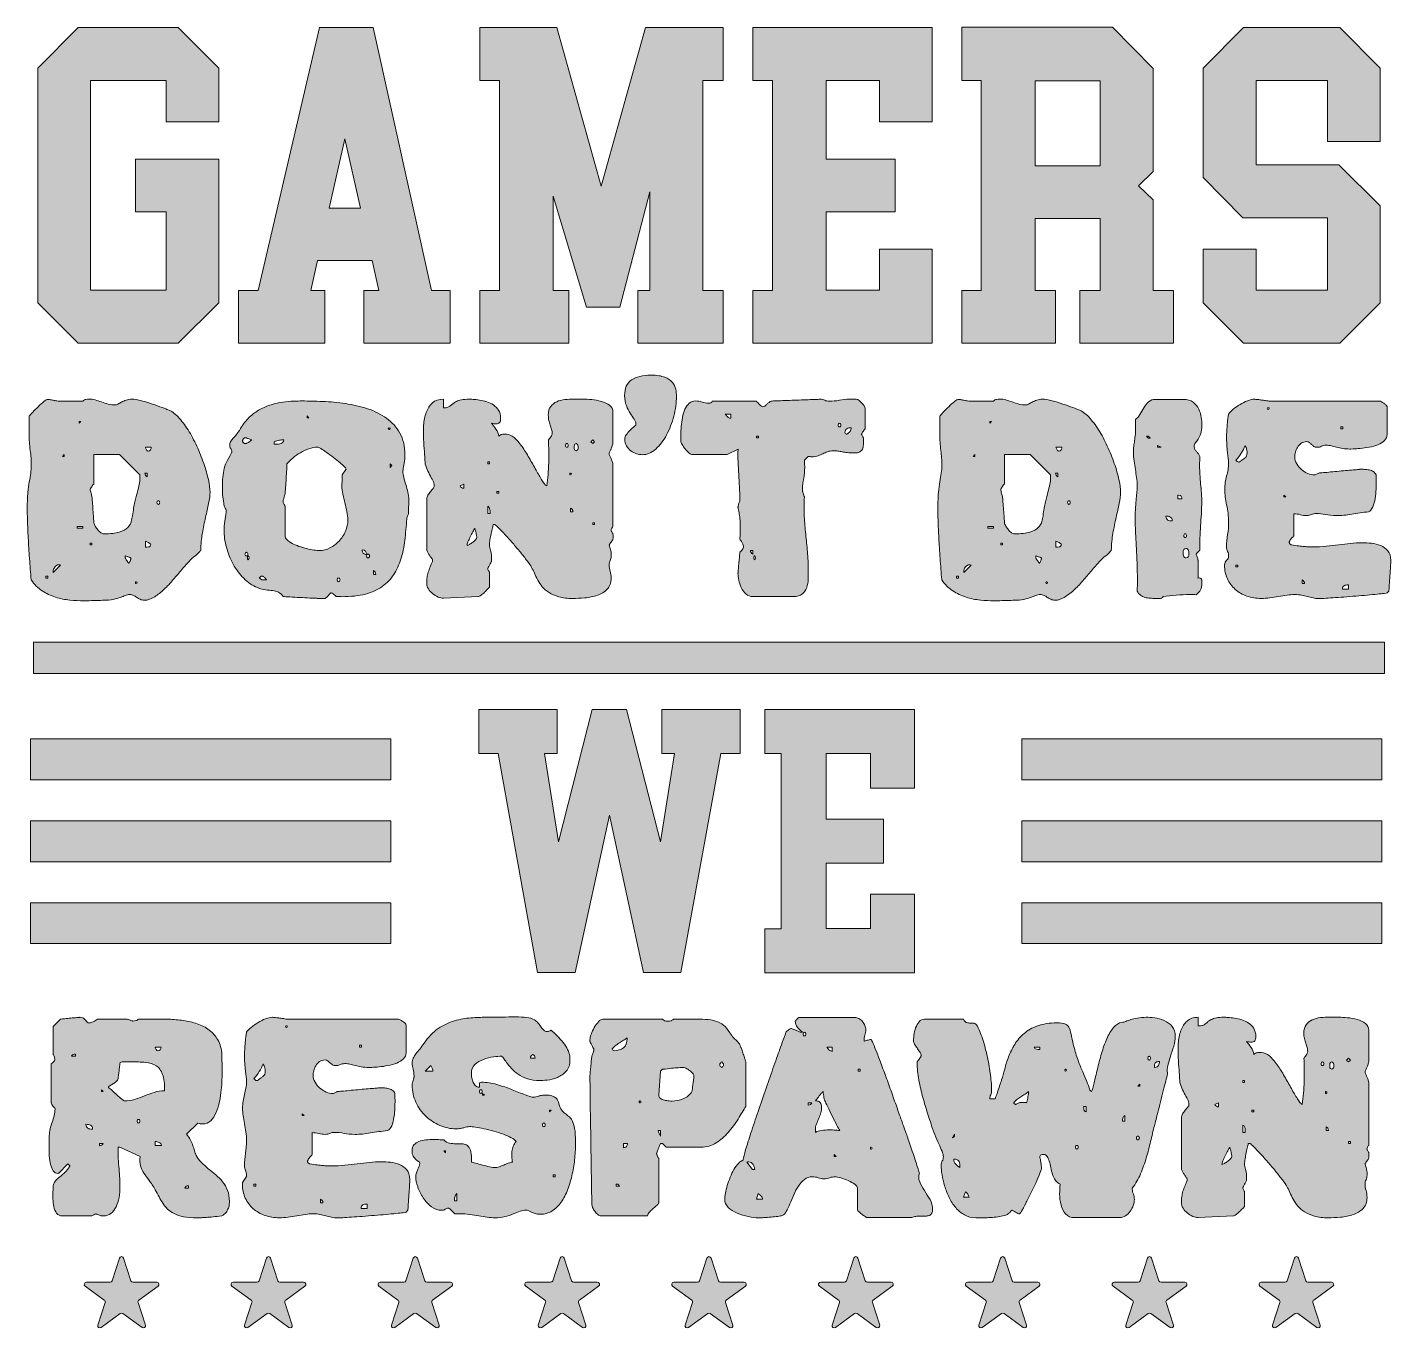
# Model space of a CAD drawing. Header units: inches. Extents: x 150 to 930, y -913 to -168.
import ezdxf

# ---------------------------------------------------------------- set-up
doc = ezdxf.new("R2010")
doc.units = ezdxf.units.IN
doc.header["$MEASUREMENT"] = 0
doc.layers.add('Layer 1', color=7, linetype='Continuous')

# ---------------------------------------------------------------- blocks, each defined once
blk = doc.blocks.new('block 3')
at = {"layer": 'Layer 1', "true_color": 0x2a4f7b}
h = blk.add_hatch(color=167, dxfattribs=at)
h.dxf.hatch_style = 2
h.paths.add_polyline_path([(502.55, -708.84), (483.03, -618.76), (463.41, -708.84), (441.72, -708.84), (419.27, -583.49), (408.23, -583.49), (408.23, -558.21), (453.13, -558.21), (453.13, -583.49), (445.77, -583.49), (453.79, -634.14), (473.13, -558.21), (492.84, -558.21), (512.17, -634.14), (520.19, -583.49), (512.93, -583.49), (512.93, -558.21), (557.82, -558.21), (557.82, -583.49), (546.7, -583.49), (523.96, -708.84)])
h = blk.add_hatch(color=167, dxfattribs=at)
h.dxf.hatch_style = 2
h.paths.add_polyline_path([(632.53, -683.75), (632.53, -664.04), (657.62, -664.04), (657.62, -709.03), (571.97, -709.03), (571.97, -683.84), (581.31, -683.84), (581.31, -583.49), (571.97, -583.49), (571.97, -558.21), (657.62, -558.21), (657.62, -603.29), (632.53, -603.29), (632.53, -583.49), (607.06, -583.49), (607.06, -621.03), (639.98, -621.03), (639.98, -646.21), (607.06, -646.21), (607.06, -683.75)])
at = {"layer": 'Layer 1', "lineweight": 0}
for points in [[(502.55, -708.84), (483.03, -618.76), (463.41, -708.84), (441.72, -708.84), (419.27, -583.49), (408.23, -583.49), (408.23, -558.21), (453.13, -558.21), (453.13, -583.49), (445.77, -583.49), (453.79, -634.14), (473.13, -558.21), (492.84, -558.21), (512.17, -634.14), (520.19, -583.49), (512.93, -583.49), (512.93, -558.21), (557.82, -558.21), (557.82, -583.49), (546.7, -583.49), (523.96, -708.84), (502.55, -708.84)], [(632.53, -683.75), (632.53, -664.04), (657.62, -664.04), (657.62, -709.03), (571.97, -709.03), (571.97, -683.84), (581.31, -683.84), (581.31, -583.49), (571.97, -583.49), (571.97, -558.21), (657.62, -558.21), (657.62, -603.29), (632.53, -603.29), (632.53, -583.49), (607.06, -583.49), (607.06, -621.03), (639.98, -621.03), (639.98, -646.21), (607.06, -646.21), (607.06, -683.75), (632.53, -683.75)]]:
    blk.add_lwpolyline(points, dxfattribs=at)
blk = doc.blocks.new('block 4')
at = {"layer": 'Layer 1', "true_color": 0x2a4f7b}
h = blk.add_hatch(color=167, dxfattribs=at)
h.dxf.hatch_style = 2
edge = h.paths.add_edge_path()
edge.add_spline(control_points=[(491.65, -378.49), (491.65, -374.37), (492.99, -371.39), (495.67, -369.56), (498.35, -367.73), (502.03, -366.82), (506.72, -366.82), (510.07, -366.82), (512.71, -367.2), (514.65, -367.98), (516.58, -368.75), (518.05, -369.73), (519.05, -370.91), (520.06, -372.1), (520.69, -373.41), (520.95, -374.86), (521.2, -376.3), (521.33, -377.69), (521.33, -379.03), (521.33, -382.59), (520.83, -386.32), (519.83, -390.24), (518.82, -394.15), (517.44, -397.75), (515.69, -401.02), (513.94, -404.29), (511.88, -407), (509.51, -409.14), (507.14, -411.28), (504.61, -412.35), (501.93, -412.35), (500.85, -412.35), (499.71, -412.17), (498.53, -411.81), (497.34, -411.45), (496.25, -410.89), (495.24, -410.14), (494.24, -409.4), (493.4, -408.46), (492.73, -407.32), (492.06, -406.19), (491.73, -404.85), (491.73, -403.3), (491.73, -402.58), (492.02, -401.8), (492.62, -400.94), (493.21, -400.09), (493.88, -399.28), (494.63, -398.51), (495.37, -397.74), (496.08, -397.07), (496.75, -396.5), (497.42, -395.93), (497.86, -395.57), (498.07, -395.42), (498.07, -395.37), (498.08, -395.28), (498.1, -395.15), (498.13, -395.02), (498.14, -394.93), (498.14, -394.88), (498.14, -393.95), (497.81, -392.98), (497.14, -391.98), (496.47, -390.97), (495.72, -389.84), (494.9, -388.58), (494.07, -387.32), (493.32, -385.87), (492.66, -384.25), (491.98, -382.62), (491.65, -380.7), (491.65, -378.49)], knot_values=[0, 0, 0, 0, 1, 1, 1, 2, 2, 2, 3, 3, 3, 4, 4, 4, 5, 5, 5, 6, 6, 6, 7, 7, 7, 8, 8, 8, 9, 9, 9, 10, 10, 10, 11, 11, 11, 12, 12, 12, 13, 13, 13, 14, 14, 14, 15, 15, 15, 16, 16, 16, 17, 17, 17, 18, 18, 18, 19, 19, 19, 20, 20, 20, 21, 21, 21, 22, 22, 22, 23, 23, 23, 24, 24, 24, 24], degree=3, periodic=1)
h = blk.add_hatch(color=167, dxfattribs=at)
h.dxf.hatch_style = 2
edge = h.paths.add_edge_path()
edge.add_spline(control_points=[(149.6, -442.8), (149.6, -439.35), (149.71, -436.44), (149.95, -434.07), (150.18, -431.7), (150.45, -429.61), (150.76, -427.81), (151.07, -426), (151.34, -424.35), (151.57, -422.86), (151.8, -421.36), (151.92, -419.79), (151.92, -418.14), (151.92, -415.67), (151.71, -412.91), (151.3, -409.87), (150.89, -406.83), (150.68, -403.59), (150.68, -400.13), (150.68, -399.77), (150.68, -399.12), (150.68, -398.16), (150.68, -397.21), (150.69, -396.2), (150.72, -395.15), (150.75, -394.09), (150.76, -393.09), (150.76, -392.13), (150.76, -391.18), (150.76, -390.52), (150.76, -390.16), (151.07, -389.8), (151.71, -389.11), (152.69, -388.07), (153.67, -387.04), (154.71, -385.98), (155.82, -384.87), (156.93, -383.76), (158.01, -382.78), (159.07, -381.93), (160.12, -381.08), (160.88, -380.65), (161.35, -380.65), (161.5, -380.65), (161.89, -380.7), (162.51, -380.81), (163.13, -380.91), (163.78, -381.03), (164.48, -381.16), (165.17, -381.29), (165.84, -381.4), (166.49, -381.51), (167.13, -381.61), (167.53, -381.66), (167.69, -381.66), (167.74, -381.66), (168.03, -381.67), (168.58, -381.7), (169.12, -381.72), (169.76, -381.73), (170.51, -381.73), (171.26, -381.73), (171.99, -381.73), (172.71, -381.73), (173.43, -381.73), (174.03, -381.73), (174.49, -381.73), (174.75, -381.73), (175.21, -381.73), (175.88, -381.73), (176.55, -381.73), (177.25, -381.73), (177.97, -381.73), (178.69, -381.73), (179.37, -381.72), (180.02, -381.7), (180.66, -381.67), (181.11, -381.66), (181.37, -381.66), (181.99, -381.09), (182.59, -380.76), (183.19, -380.65), (183.78, -380.55), (184.43, -380.5), (185.16, -380.5), (186.19, -380.5), (187.29, -380.67), (188.48, -381), (189.67, -381.34), (190.89, -381.72), (192.15, -382.16), (193.41, -382.6), (194.7, -382.99), (196.02, -383.32), (197.33, -383.66), (198.63, -383.82), (199.92, -383.82), (200.39, -383.82), (200.93, -383.66), (201.54, -383.32), (202.16, -382.99), (202.86, -382.61), (203.63, -382.2), (204.4, -381.79), (205.28, -381.41), (206.26, -381.08), (207.24, -380.74), (208.32, -380.58), (209.51, -380.58), (211.05, -380.58), (212.88, -380.86), (214.99, -381.43), (217.11, -381.99), (219.19, -382.62), (221.26, -383.32), (223.32, -384.02), (225.17, -384.69), (226.82, -385.33), (228.47, -385.98), (229.55, -386.4), (230.07, -386.61), (232.08, -387.28), (234.06, -388.65), (236.02, -390.74), (237.98, -392.83), (239.86, -395.29), (241.66, -398.12), (243.47, -400.96), (245.13, -404.05), (246.65, -407.4), (248.17, -410.75), (249.5, -414.06), (250.63, -417.33), (251.76, -420.61), (252.65, -423.68), (253.3, -426.57), (253.94, -429.46), (254.26, -431.88), (254.26, -433.83), (254.26, -435.69), (253.99, -437.84), (253.45, -440.29), (252.91, -442.74), (252.32, -445.39), (251.67, -448.25), (251.03, -451.11), (250.42, -454.13), (249.86, -457.3), (249.29, -460.47), (248.98, -463.75), (248.93, -467.15), (248.82, -467.31), (248.63, -467.54), (248.35, -467.85), (248.07, -468.16), (247.76, -468.48), (247.42, -468.81), (247.09, -469.15), (246.76, -469.46), (246.46, -469.74), (246.15, -470.03), (245.91, -470.22), (245.76, -470.32), (244.68, -471.04), (243.44, -472.16), (242.05, -473.68), (240.66, -475.2), (239.16, -476.9), (237.57, -478.79), (235.97, -480.67), (234.31, -482.61), (232.58, -484.62), (230.85, -486.63), (229.09, -488.45), (227.29, -490.07), (225.48, -491.69), (223.69, -493.03), (221.91, -494.09), (220.13, -495.15), (218.42, -495.67), (216.77, -495.67), (215.79, -495.67), (214.96, -495.51), (214.26, -495.17), (213.56, -494.84), (212.91, -494.47), (212.29, -494.05), (211.67, -493.64), (211.05, -493.27), (210.43, -492.93), (209.82, -492.59), (209.07, -492.43), (208.19, -492.43), (207.31, -492.43), (206.49, -492.59), (205.72, -492.93), (204.95, -493.27), (204, -493.65), (202.9, -494.09), (201.79, -494.53), (200.44, -494.91), (198.84, -495.25), (197.24, -495.58), (195.21, -495.75), (192.73, -495.75), (191.29, -495.75), (189.67, -495.79), (187.86, -495.87), (186.06, -495.95), (184.07, -495.98), (181.91, -495.98), (179.38, -495.98), (176.73, -495.86), (173.95, -495.6), (171.17, -495.34), (168.43, -494.79), (165.75, -493.94), (163.07, -493.09), (160.54, -491.88), (158.14, -490.3), (155.74, -488.73), (153.64, -486.66), (151.84, -484.08), (151.48, -479.96), (151.16, -475.84), (150.87, -471.71), (150.59, -467.59), (150.35, -463.7), (150.14, -460.04), (149.94, -456.38), (149.79, -453.06), (149.71, -450.07), (149.64, -447.08), (149.6, -444.66), (149.6, -442.8)], knot_values=[0, 0, 0, 0, 1, 1, 1, 2, 2, 2, 3, 3, 3, 4, 4, 4, 5, 5, 5, 6, 6, 6, 7, 7, 7, 8, 8, 8, 9, 9, 9, 10, 10, 10, 11, 11, 11, 12, 12, 12, 13, 13, 13, 14, 14, 14, 15, 15, 15, 16, 16, 16, 17, 17, 17, 18, 18, 18, 19, 19, 19, 20, 20, 20, 21, 21, 21, 22, 22, 22, 23, 23, 23, 24, 24, 24, 25, 25, 25, 26, 26, 26, 27, 27, 27, 28, 28, 28, 29, 29, 29, 30, 30, 30, 31, 31, 31, 32, 32, 32, 33, 33, 33, 34, 34, 34, 35, 35, 35, 36, 36, 36, 37, 37, 37, 38, 38, 38, 39, 39, 39, 40, 40, 40, 41, 41, 41, 42, 42, 42, 43, 43, 43, 44, 44, 44, 45, 45, 45, 46, 46, 46, 47, 47, 47, 48, 48, 48, 49, 49, 49, 50, 50, 50, 51, 51, 51, 52, 52, 52, 53, 53, 53, 54, 54, 54, 55, 55, 55, 56, 56, 56, 57, 57, 57, 58, 58, 58, 59, 59, 59, 60, 60, 60, 61, 61, 61, 62, 62, 62, 63, 63, 63, 64, 64, 64, 65, 65, 65, 66, 66, 66, 67, 67, 67, 68, 68, 68, 69, 69, 69, 70, 70, 70, 71, 71, 71, 72, 72, 72, 73, 73, 73, 74, 74, 74, 75, 75, 75, 76, 76, 76, 77, 77, 77, 78, 78, 78, 78], degree=3, periodic=1)
h.paths.add_polyline_path([(161.35, -481.91), (160.27, -481.91), (160.27, -483), (161.35, -483)])
edge = h.paths.add_edge_path()
edge.add_spline(control_points=[(164.44, -479.29), (164.44, -479.34), (164.44, -479.43), (164.44, -479.56), (164.44, -479.69), (164.47, -479.78), (164.52, -479.83), (164.52, -479.83), (168.69, -475.58), (168.69, -475.58), (168.59, -475.58), (168.42, -475.55), (168.19, -475.5), (167.96, -475.45), (167.79, -475.42), (167.69, -475.42), (166.71, -475.42), (165.92, -475.85), (165.33, -476.7), (164.74, -477.55), (164.44, -478.41), (164.44, -479.29)], knot_values=[0, 0, 0, 0, 1, 1, 1, 2, 2, 2, 3, 3, 3, 4, 4, 4, 5, 5, 5, 6, 6, 6, 7, 7, 7, 7], degree=3, periodic=1)
h.paths.add_polyline_path([(170.78, -413.35), (170.78, -412.27), (169.77, -413.35)])
h.paths.add_polyline_path([(178.2, -453.47), (178.2, -454.48), (181.37, -454.48), (181.37, -453.47)])
h.paths.add_polyline_path([(179.28, -393.33), (179.28, -394.34), (180.29, -393.33)])
edge = h.paths.add_edge_path()
edge.add_spline(control_points=[(187.71, -412.27), (187.71, -412.27), (187.71, -429.2), (187.71, -429.2), (187.55, -429.25), (187.37, -429.42), (187.17, -429.7), (186.96, -429.98), (186.74, -430.31), (186.51, -430.67), (186.28, -431.03), (186.07, -431.36), (185.89, -431.67), (185.71, -431.98), (185.62, -432.21), (185.62, -432.37), (185.62, -432.47), (185.67, -432.73), (185.78, -433.14), (185.88, -433.55), (185.99, -433.99), (186.12, -434.45), (186.25, -434.92), (186.37, -435.36), (186.47, -435.77), (186.57, -436.18), (186.63, -436.44), (186.63, -436.54), (186.68, -437.11), (186.77, -438.09), (186.9, -439.48), (187.02, -440.87), (187.14, -442.35), (187.24, -443.92), (187.35, -445.5), (187.45, -446.98), (187.55, -448.37), (187.66, -449.76), (187.71, -450.74), (187.71, -451.3), (187.86, -451.92), (188.14, -452.59), (188.56, -453.31), (188.97, -454.04), (189.46, -454.73), (190.03, -455.4), (190.59, -456.07), (191.17, -456.63), (191.77, -457.06), (192.36, -457.5), (192.91, -457.72), (193.43, -457.72), (197.24, -457.72), (200.2, -457.37), (202.32, -456.68), (204.43, -455.98), (206.03, -455.11), (207.11, -454.05), (208.19, -452.99), (208.87, -451.86), (209.16, -450.65), (209.44, -449.44), (209.66, -448.34), (209.82, -447.36), (210.28, -444.22), (210.76, -441.56), (211.25, -439.4), (211.73, -437.24), (212.2, -435.36), (212.64, -433.76), (213.07, -432.16), (213.44, -430.73), (213.72, -429.47), (214, -428.21), (214.14, -426.93), (214.14, -425.64), (214.14, -425.38), (214.14, -425.04), (214.14, -424.6), (214.14, -424.16), (214.12, -423.92), (214.07, -423.87), (214.07, -423.87), (202.47, -412.27), (202.47, -412.27), (202.47, -412.27), (187.71, -412.27), (187.71, -412.27)], knot_values=[0, 0, 0, 0, 1, 1, 1, 2, 2, 2, 3, 3, 3, 4, 4, 4, 5, 5, 5, 6, 6, 6, 7, 7, 7, 8, 8, 8, 9, 9, 9, 10, 10, 10, 11, 11, 11, 12, 12, 12, 13, 13, 13, 14, 14, 14, 15, 15, 15, 16, 16, 16, 17, 17, 17, 18, 18, 18, 19, 19, 19, 20, 20, 20, 21, 21, 21, 22, 22, 22, 23, 23, 23, 24, 24, 24, 25, 25, 25, 26, 26, 26, 27, 27, 27, 28, 28, 28, 29, 29, 29, 29], degree=3, periodic=1)
h.paths.add_polyline_path([(185.62, -463.98), (186.63, -463.98), (186.63, -462.98), (185.62, -462.98)])
edge = h.paths.add_edge_path()
edge.add_spline(control_points=[(208.81, -471.4), (208.71, -471.3), (208.5, -471.2), (208.19, -471.09), (207.88, -470.99), (207.56, -470.89), (207.23, -470.78), (206.89, -470.68), (206.58, -470.58), (206.3, -470.47), (206.01, -470.37), (205.8, -470.32), (205.64, -470.32), (205.64, -470.32), (205.64, -471.4), (205.64, -471.4), (205.69, -471.56), (205.81, -471.78), (205.99, -472.06), (206.17, -472.34), (206.38, -472.65), (206.61, -472.99), (206.84, -473.32), (207.06, -473.65), (207.26, -473.96), (207.47, -474.26), (207.62, -474.47), (207.73, -474.57), (207.83, -474.42), (208.02, -474.07), (208.31, -473.53), (208.59, -472.99), (208.76, -472.64), (208.81, -472.48), (208.81, -472.43), (208.82, -472.33), (208.85, -472.18), (208.87, -472.02), (208.89, -471.92), (208.89, -471.87), (208.89, -471.87), (208.89, -471.56), (208.89, -471.56), (208.84, -471.51), (208.81, -471.45), (208.81, -471.4)], knot_values=[0, 0, 0, 0, 1, 1, 1, 2, 2, 2, 3, 3, 3, 4, 4, 4, 5, 5, 5, 6, 6, 6, 7, 7, 7, 8, 8, 8, 9, 9, 9, 10, 10, 10, 11, 11, 11, 12, 12, 12, 13, 13, 13, 14, 14, 14, 15, 15, 15, 15], degree=3, periodic=1)
edge = h.paths.add_edge_path()
edge.add_spline(control_points=[(211.98, -485.09), (211.83, -485.03), (211.71, -485.07), (211.63, -485.2), (211.55, -485.33), (211.52, -485.47), (211.52, -485.63), (211.52, -485.78), (211.55, -485.92), (211.63, -486.05), (211.71, -486.18), (211.83, -486.22), (211.98, -486.17), (212.29, -486.07), (212.44, -485.88), (212.44, -485.63), (212.44, -485.37), (212.29, -485.19), (211.98, -485.09)], knot_values=[0, 0, 0, 0, 1, 1, 1, 2, 2, 2, 3, 3, 3, 4, 4, 4, 5, 5, 5, 6, 6, 6, 6], degree=3, periodic=1)
edge = h.paths.add_edge_path()
edge.add_spline(control_points=[(217, -422.86), (217, -423.84), (217.44, -424.54), (218.32, -424.95), (218.32, -424.95), (218.32, -422.86), (218.32, -422.86), (218.32, -422.86), (217, -422.86), (217, -422.86)], knot_values=[0, 0, 0, 0, 1, 1, 1, 2, 2, 2, 3, 3, 3, 3], degree=3, periodic=1)
edge = h.paths.add_edge_path()
edge.add_spline(control_points=[(217.24, -408.1), (217.29, -408.25), (217.44, -408.61), (217.7, -409.18), (217.96, -409.75), (218.16, -410.08), (218.32, -410.18), (218.32, -410.18), (218.55, -410.18), (218.55, -410.18), (218.6, -410.18), (218.63, -410.2), (218.63, -410.22), (218.63, -410.25), (218.65, -410.26), (218.71, -410.26), (218.71, -410.26), (218.78, -410.26), (218.78, -410.26), (219.35, -410.26), (219.8, -410.03), (220.13, -409.56), (220.47, -409.1), (220.64, -408.61), (220.64, -408.1), (220.64, -408.1), (217.24, -408.1), (217.24, -408.1)], knot_values=[0, 0, 0, 0, 1, 1, 1, 2, 2, 2, 3, 3, 3, 4, 4, 4, 5, 5, 5, 6, 6, 6, 7, 7, 7, 8, 8, 8, 9, 9, 9, 9], degree=3, periodic=1)
edge = h.paths.add_edge_path()
edge.add_spline(control_points=[(217.24, -465.37), (217.75, -465.37), (218.36, -465.31), (219.05, -465.18), (219.75, -465.05), (220.2, -464.65), (220.41, -463.98), (220.04, -463.47), (219.57, -463.04), (218.98, -462.71), (218.38, -462.37), (217.8, -462.1), (217.24, -461.9), (217.24, -461.9), (217.24, -465.37), (217.24, -465.37)], knot_values=[0, 0, 0, 0, 1, 1, 1, 2, 2, 2, 3, 3, 3, 4, 4, 4, 5, 5, 5, 5], degree=3, periodic=1)
edge = h.paths.add_edge_path()
edge.add_spline(control_points=[(224.66, -438.71), (224.4, -438.71), (224.21, -438.81), (224.08, -439.02), (223.95, -439.22), (223.88, -439.47), (223.88, -439.75), (223.88, -440.03), (223.95, -440.28), (224.08, -440.48), (224.21, -440.69), (224.4, -440.79), (224.66, -440.79), (224.91, -440.79), (225.11, -440.69), (225.24, -440.48), (225.37, -440.28), (225.43, -440.03), (225.43, -439.75), (225.43, -439.47), (225.37, -439.22), (225.24, -439.02), (225.11, -438.81), (224.91, -438.71), (224.66, -438.71)], knot_values=[0, 0, 0, 0, 1, 1, 1, 2, 2, 2, 3, 3, 3, 4, 4, 4, 5, 5, 5, 6, 6, 6, 7, 7, 7, 8, 8, 8, 8], degree=3, periodic=1)
h = blk.add_hatch(color=167, dxfattribs=at)
h.dxf.hatch_style = 2
edge = h.paths.add_edge_path()
edge.add_spline(control_points=[(262.38, -441.87), (262.38, -441.77), (262.33, -441.41), (262.22, -440.79), (262.12, -440.17), (262.02, -439.47), (261.92, -438.67), (261.81, -437.87), (261.71, -437.08), (261.61, -436.31), (261.5, -435.54), (261.43, -434.92), (261.37, -434.45), (261.37, -434.45), (261.37, -433.99), (261.37, -433.99), (261.37, -431.05), (261.41, -428.61), (261.49, -426.65), (261.57, -424.69), (261.77, -422.93), (262.11, -421.35), (262.44, -419.78), (262.97, -418.22), (263.69, -416.67), (264.41, -415.13), (265.39, -413.33), (266.63, -411.26), (266.63, -411.21), (266.64, -411.14), (266.67, -411.03), (266.69, -410.93), (266.71, -410.83), (266.71, -410.72), (266.71, -410), (266.51, -409.38), (266.13, -408.87), (265.74, -408.35), (265.55, -407.74), (265.55, -407.01), (265.55, -406.19), (265.72, -405.49), (266.05, -404.92), (266.39, -404.36), (266.82, -403.77), (267.36, -403.15), (267.91, -402.53), (268.55, -401.78), (269.3, -400.9), (270.04, -400.03), (270.83, -398.87), (271.66, -397.43), (273.15, -394.85), (274.85, -392.67), (276.76, -390.9), (278.66, -389.12), (280.67, -387.64), (282.79, -386.45), (284.9, -385.27), (287.09, -384.35), (289.36, -383.71), (291.62, -383.06), (293.81, -382.59), (295.93, -382.28), (298.04, -381.97), (300.06, -381.77), (301.99, -381.7), (303.93, -381.62), (305.61, -381.58), (307.06, -381.58), (310.61, -381.58), (314.53, -381.67), (318.81, -381.85), (323.08, -382.03), (327.4, -382.44), (331.76, -383.09), (336.11, -383.73), (340.34, -384.71), (344.43, -386.03), (348.53, -387.34), (352.16, -389.14), (355.33, -391.44), (358.5, -393.73), (361.05, -396.59), (362.98, -400.02), (364.92, -403.45), (365.88, -407.61), (365.88, -412.5), (365.88, -413.79), (365.82, -414.89), (365.69, -415.79), (365.56, -416.69), (365.43, -417.46), (365.3, -418.1), (365.17, -418.75), (365.05, -419.35), (364.92, -419.92), (364.79, -420.49), (364.72, -421.11), (364.72, -421.78), (364.72, -422.91), (364.89, -424.13), (365.23, -425.45), (365.56, -426.76), (365.95, -428.11), (366.39, -429.51), (366.82, -430.9), (367.21, -432.32), (367.54, -433.76), (367.88, -435.2), (368.05, -436.67), (368.05, -438.16), (368.05, -438.47), (368.05, -439), (368.05, -439.75), (368.05, -440.5), (368.03, -441.28), (368.01, -442.11), (367.98, -442.93), (367.97, -443.72), (367.97, -444.46), (367.97, -445.21), (367.97, -445.74), (367.97, -446.05), (367.92, -446.15), (367.83, -446.36), (367.7, -446.67), (367.57, -446.98), (367.44, -447.3), (367.31, -447.63), (367.18, -447.97), (367.08, -448.28), (367, -448.56), (366.93, -448.85), (366.89, -449.06), (366.89, -449.22), (366.63, -453.45), (366.27, -457.49), (365.81, -461.35), (365.34, -465.22), (364.59, -468.8), (363.56, -472.1), (362.53, -475.4), (361.17, -478.37), (359.47, -481.03), (357.77, -483.68), (355.58, -485.95), (352.9, -487.83), (350.22, -489.71), (346.98, -491.15), (343.2, -492.16), (339.41, -493.16), (334.89, -493.66), (329.63, -493.66), (329.22, -493.66), (328.65, -493.65), (327.93, -493.63), (327.21, -493.6), (326.82, -493.59), (326.77, -493.59), (326.67, -493.59), (326.46, -493.47), (326.15, -493.24), (325.84, -493.01), (325.52, -492.75), (325.18, -492.47), (324.85, -492.19), (324.53, -491.94), (324.22, -491.73), (323.91, -491.53), (323.7, -491.42), (323.6, -491.42), (323.5, -491.42), (323.3, -491.59), (323.02, -491.93), (322.74, -492.26), (322.41, -492.62), (322.05, -493.01), (321.69, -493.39), (321.36, -493.74), (321.05, -494.05), (320.74, -494.36), (320.53, -494.54), (320.43, -494.59), (320.43, -494.64), (320.15, -494.67), (319.58, -494.67), (319.01, -494.67), (318.58, -494.67), (318.27, -494.67), (317.96, -494.67), (317.4, -494.67), (316.6, -494.67), (315.81, -494.67), (315.33, -494.64), (315.17, -494.59), (314.45, -494.59), (313.19, -494.54), (311.39, -494.44), (309.58, -494.33), (307.68, -494.23), (305.67, -494.13), (303.66, -494.02), (301.75, -493.92), (299.95, -493.82), (298.14, -493.72), (296.88, -493.64), (296.16, -493.59), (295.33, -492.35), (294.41, -491.51), (293.38, -491.08), (292.34, -490.64), (291.24, -490.34), (290.05, -490.19), (288.87, -490.03), (287.55, -489.88), (286.11, -489.72), (284.67, -489.57), (283.1, -489.16), (281.39, -488.49), (278.51, -487.3), (275.89, -485.52), (273.55, -483.15), (271.2, -480.78), (269.19, -478.08), (267.52, -475.04), (265.84, -472), (264.56, -468.77), (263.65, -465.37), (262.75, -461.97), (262.3, -458.7), (262.3, -455.56), (262.3, -454.32), (262.37, -453.2), (262.49, -452.19), (262.62, -451.19), (262.75, -450.26), (262.88, -449.41), (263.01, -448.56), (263.14, -447.74), (263.27, -446.94), (263.4, -446.14), (263.46, -445.33), (263.46, -444.5), (263.46, -444.5), (263.46, -443.96), (263.46, -443.96), (263.41, -443.86), (263.23, -443.51), (262.92, -442.92), (262.61, -442.33), (262.43, -441.98), (262.38, -441.87)], knot_values=[0, 0, 0, 0, 1, 1, 1, 2, 2, 2, 3, 3, 3, 4, 4, 4, 5, 5, 5, 6, 6, 6, 7, 7, 7, 8, 8, 8, 9, 9, 9, 10, 10, 10, 11, 11, 11, 12, 12, 12, 13, 13, 13, 14, 14, 14, 15, 15, 15, 16, 16, 16, 17, 17, 17, 18, 18, 18, 19, 19, 19, 20, 20, 20, 21, 21, 21, 22, 22, 22, 23, 23, 23, 24, 24, 24, 25, 25, 25, 26, 26, 26, 27, 27, 27, 28, 28, 28, 29, 29, 29, 30, 30, 30, 31, 31, 31, 32, 32, 32, 33, 33, 33, 34, 34, 34, 35, 35, 35, 36, 36, 36, 37, 37, 37, 38, 38, 38, 39, 39, 39, 40, 40, 40, 41, 41, 41, 42, 42, 42, 43, 43, 43, 44, 44, 44, 45, 45, 45, 46, 46, 46, 47, 47, 47, 48, 48, 48, 49, 49, 49, 50, 50, 50, 51, 51, 51, 52, 52, 52, 53, 53, 53, 54, 54, 54, 55, 55, 55, 56, 56, 56, 57, 57, 57, 58, 58, 58, 59, 59, 59, 60, 60, 60, 61, 61, 61, 62, 62, 62, 63, 63, 63, 64, 64, 64, 65, 65, 65, 66, 66, 66, 67, 67, 67, 68, 68, 68, 69, 69, 69, 70, 70, 70, 71, 71, 71, 72, 72, 72, 73, 73, 73, 74, 74, 74, 75, 75, 75, 76, 76, 76, 77, 77, 77, 78, 78, 78, 79, 79, 79, 80, 80, 80, 81, 81, 81, 82, 82, 82, 83, 83, 83, 84, 84, 84, 84], degree=3, periodic=1)
edge = h.paths.add_edge_path()
edge.add_spline(control_points=[(272.97, -403.84), (272.97, -403.84), (272.97, -404.08), (272.97, -404.08), (272.92, -404.13), (272.89, -404.23), (272.89, -404.39), (272.89, -404.49), (272.9, -404.59), (272.93, -404.69), (272.96, -404.8), (272.97, -404.87), (272.97, -404.92), (273.02, -405.03), (273.19, -405.21), (273.47, -405.47), (273.75, -405.73), (273.95, -405.88), (274.05, -405.93), (274.05, -405.98), (274.12, -406.01), (274.24, -406.01), (274.37, -406.01), (274.46, -406.01), (274.52, -406.01), (274.62, -406.01), (274.73, -406.01), (274.86, -406.01), (274.99, -406.01), (275.06, -405.98), (275.06, -405.93), (275.21, -405.88), (275.44, -405.76), (275.75, -405.58), (276.06, -405.4), (276.38, -405.2), (276.72, -404.96), (277.05, -404.73), (277.36, -404.51), (277.65, -404.31), (277.93, -404.1), (278.12, -403.95), (278.23, -403.84), (278.12, -403.79), (277.92, -403.72), (277.61, -403.61), (277.3, -403.51), (276.98, -403.41), (276.64, -403.3), (276.31, -403.2), (276, -403.1), (275.71, -402.99), (275.43, -402.89), (275.21, -402.81), (275.06, -402.76), (275.06, -402.76), (274.52, -402.76), (274.52, -402.76), (274.52, -402.76), (274.05, -402.76), (274.05, -402.76), (273.95, -402.86), (273.75, -403.05), (273.47, -403.3), (273.19, -403.56), (273.02, -403.74), (272.97, -403.84)], knot_values=[0, 0, 0, 0, 1, 1, 1, 2, 2, 2, 3, 3, 3, 4, 4, 4, 5, 5, 5, 6, 6, 6, 7, 7, 7, 8, 8, 8, 9, 9, 9, 10, 10, 10, 11, 11, 11, 12, 12, 12, 13, 13, 13, 14, 14, 14, 15, 15, 15, 16, 16, 16, 17, 17, 17, 18, 18, 18, 19, 19, 19, 20, 20, 20, 21, 21, 21, 22, 22, 22, 22], degree=3, periodic=1)
edge = h.paths.add_edge_path()
edge.add_spline(control_points=[(275.06, -468.24), (274.8, -468.24), (274.61, -468.34), (274.48, -468.54), (274.35, -468.75), (274.28, -469), (274.28, -469.28), (274.28, -469.56), (274.35, -469.81), (274.48, -470.01), (274.61, -470.22), (274.8, -470.32), (275.06, -470.32), (275.31, -470.32), (275.52, -470.22), (275.67, -470.01), (275.83, -469.81), (275.91, -469.56), (275.91, -469.28), (275.91, -469), (275.83, -468.75), (275.67, -468.54), (275.52, -468.34), (275.31, -468.24), (275.06, -468.24)], knot_values=[0, 0, 0, 0, 1, 1, 1, 2, 2, 2, 3, 3, 3, 4, 4, 4, 5, 5, 5, 6, 6, 6, 7, 7, 7, 8, 8, 8, 8], degree=3, periodic=1)
edge = h.paths.add_edge_path()
edge.add_spline(control_points=[(276.14, -470.32), (275.98, -470.22), (275.87, -470.3), (275.79, -470.55), (275.71, -470.81), (275.67, -471.09), (275.67, -471.4), (275.67, -471.71), (275.71, -471.98), (275.79, -472.21), (275.87, -472.45), (275.98, -472.54), (276.14, -472.48), (276.45, -472.28), (276.6, -471.91), (276.6, -471.36), (276.6, -470.82), (276.45, -470.47), (276.14, -470.32)], knot_values=[0, 0, 0, 0, 1, 1, 1, 2, 2, 2, 3, 3, 3, 4, 4, 4, 5, 5, 5, 6, 6, 6, 6], degree=3, periodic=1)
edge = h.paths.add_edge_path()
edge.add_spline(control_points=[(282.48, -483), (283.04, -483.51), (283.55, -483.82), (283.98, -483.92), (284.42, -484.03), (284.98, -484.08), (285.65, -484.08), (285.65, -484.08), (286.65, -484.08), (286.65, -484.08), (286.55, -483.87), (286.23, -483.5), (285.68, -482.96), (285.14, -482.42), (284.77, -482.07), (284.56, -481.91), (284.56, -481.91), (284.1, -481.91), (284.1, -481.91), (284.1, -481.91), (283.48, -481.91), (283.48, -481.91), (283.38, -482.02), (283.2, -482.2), (282.94, -482.46), (282.68, -482.72), (282.53, -482.89), (282.48, -483)], knot_values=[0, 0, 0, 0, 1, 1, 1, 2, 2, 2, 3, 3, 3, 4, 4, 4, 5, 5, 5, 6, 6, 6, 7, 7, 7, 8, 8, 8, 9, 9, 9, 9], degree=3, periodic=1)
edge = h.paths.add_edge_path()
edge.add_spline(control_points=[(290.9, -406.4), (290.9, -406.4), (291.98, -406.4), (291.98, -406.4), (292.5, -406.4), (293.01, -406.37), (293.53, -406.32), (294.04, -406.27), (294.52, -406.15), (294.96, -405.97), (295.4, -405.79), (295.76, -405.53), (296.04, -405.2), (296.33, -404.86), (296.47, -404.39), (296.47, -403.77), (296.36, -403.77), (296.15, -403.78), (295.81, -403.8), (295.48, -403.83), (295.26, -403.84), (295.15, -403.84), (294.84, -403.89), (294.45, -403.97), (293.96, -404.08), (293.47, -404.18), (292.99, -404.29), (292.53, -404.42), (292.06, -404.55), (291.52, -404.72), (290.9, -404.92), (290.9, -404.92), (290.9, -406.4), (290.9, -406.4)], knot_values=[0, 0, 0, 0, 1, 1, 1, 2, 2, 2, 3, 3, 3, 4, 4, 4, 5, 5, 5, 6, 6, 6, 7, 7, 7, 8, 8, 8, 9, 9, 9, 10, 10, 10, 11, 11, 11, 11], degree=3, periodic=1)
edge = h.paths.add_edge_path()
edge.add_spline(control_points=[(296.16, -439.25), (296.16, -439.25), (296.16, -439.71), (296.16, -439.71), (296.26, -439.92), (296.44, -440.29), (296.7, -440.83), (296.96, -441.37), (297.14, -441.72), (297.24, -441.87), (297.24, -441.87), (297.24, -458.73), (297.24, -458.73), (297.24, -459.55), (297.61, -460.34), (298.36, -461.08), (299.11, -461.83), (300.06, -462.51), (301.22, -463.13), (302.38, -463.75), (303.7, -464.32), (305.16, -464.83), (306.63, -465.35), (308.1, -465.79), (309.57, -466.15), (311.04, -466.51), (312.43, -466.78), (313.74, -466.96), (315.06, -467.14), (316.15, -467.23), (317.03, -467.23), (319.04, -467.23), (321.01, -466.74), (322.94, -465.76), (324.88, -464.78), (326.6, -463.48), (328.12, -461.86), (329.64, -460.23), (330.87, -458.35), (331.79, -456.21), (332.72, -454.07), (333.19, -451.87), (333.19, -449.6), (333.19, -448.11), (333, -446.55), (332.64, -444.93), (332.28, -443.3), (331.9, -441.66), (331.48, -439.98), (331.07, -438.31), (330.68, -436.65), (330.33, -435), (329.96, -433.35), (329.78, -431.77), (329.78, -430.28), (329.78, -429.87), (329.8, -429.31), (329.82, -428.62), (329.85, -427.92), (329.86, -427.23), (329.86, -426.53), (329.86, -425.83), (329.87, -425.23), (329.9, -424.71), (329.93, -424.2), (329.94, -423.92), (329.94, -423.87), (329.94, -423.87), (332.1, -420.77), (332.1, -420.77), (332.26, -420.52), (332, -420.04), (331.33, -419.34), (330.66, -418.65), (329.77, -417.82), (328.66, -416.87), (327.56, -415.92), (326.32, -414.92), (324.95, -413.89), (323.59, -412.86), (322.27, -411.91), (321.01, -411.03), (319.75, -410.16), (318.64, -409.44), (317.69, -408.87), (316.73, -408.3), (316.1, -408.02), (315.79, -408.02), (314.25, -408.02), (312.62, -408.31), (310.92, -408.91), (309.22, -409.5), (307.57, -410.26), (305.98, -411.19), (304.38, -412.12), (302.92, -413.15), (301.61, -414.28), (300.29, -415.41), (299.2, -416.52), (298.32, -417.6), (298.32, -418.22), (298.27, -419.33), (298.17, -420.93), (298.06, -422.53), (297.96, -424.21), (297.86, -425.99), (297.75, -427.77), (297.64, -429.47), (297.51, -431.09), (297.38, -432.72), (297.29, -433.83), (297.24, -434.45), (297.24, -434.56), (297.18, -434.81), (297.05, -435.23), (296.92, -435.64), (296.8, -436.09), (296.7, -436.58), (296.6, -437.07), (296.48, -437.52), (296.35, -437.93), (296.22, -438.35), (296.16, -438.6), (296.16, -438.71), (296.16, -438.71), (296.16, -439.25), (296.16, -439.25)], knot_values=[0, 0, 0, 0, 1, 1, 1, 2, 2, 2, 3, 3, 3, 4, 4, 4, 5, 5, 5, 6, 6, 6, 7, 7, 7, 8, 8, 8, 9, 9, 9, 10, 10, 10, 11, 11, 11, 12, 12, 12, 13, 13, 13, 14, 14, 14, 15, 15, 15, 16, 16, 16, 17, 17, 17, 18, 18, 18, 19, 19, 19, 20, 20, 20, 21, 21, 21, 22, 22, 22, 23, 23, 23, 24, 24, 24, 25, 25, 25, 26, 26, 26, 27, 27, 27, 28, 28, 28, 29, 29, 29, 30, 30, 30, 31, 31, 31, 32, 32, 32, 33, 33, 33, 34, 34, 34, 35, 35, 35, 36, 36, 36, 37, 37, 37, 38, 38, 38, 39, 39, 39, 40, 40, 40, 41, 41, 41, 42, 42, 42, 42], degree=3, periodic=1)
h.paths.add_polyline_path([(309.92, -391.17), (310.92, -391.17), (309.92, -390.16)])
edge = h.paths.add_edge_path()
edge.add_spline(control_points=[(327.85, -483), (327.59, -483), (327.4, -483.1), (327.27, -483.31), (327.14, -483.51), (327.08, -483.76), (327.08, -484.04), (327.08, -484.32), (327.14, -484.57), (327.27, -484.78), (327.4, -484.98), (327.59, -485.09), (327.85, -485.09), (328.11, -485.09), (328.32, -484.98), (328.47, -484.78), (328.62, -484.57), (328.7, -484.32), (328.7, -484.04), (328.7, -483.76), (328.62, -483.51), (328.47, -483.31), (328.32, -483.1), (328.11, -483), (327.85, -483)], knot_values=[0, 0, 0, 0, 1, 1, 1, 2, 2, 2, 3, 3, 3, 4, 4, 4, 5, 5, 5, 6, 6, 6, 7, 7, 7, 8, 8, 8, 8], degree=3, periodic=1)
edge = h.paths.add_edge_path()
edge.add_spline(control_points=[(343.93, -469.55), (343.93, -467.8), (343.05, -466.92), (341.3, -466.92), (341.3, -467.69), (341.55, -468.33), (342.04, -468.81), (342.53, -469.3), (343.16, -469.55), (343.93, -469.55)], knot_values=[0, 0, 0, 0, 1, 1, 1, 2, 2, 2, 3, 3, 3, 3], degree=3, periodic=1)
edge = h.paths.add_edge_path()
edge.add_spline(control_points=[(344.7, -469.32), (344.44, -469.32), (344.25, -469.42), (344.12, -469.63), (343.99, -469.83), (343.93, -470.08), (343.93, -470.36), (343.93, -470.64), (343.99, -470.89), (344.12, -471.09), (344.25, -471.3), (344.44, -471.4), (344.7, -471.4), (344.96, -471.4), (345.17, -471.3), (345.32, -471.09), (345.48, -470.89), (345.55, -470.64), (345.55, -470.36), (345.55, -470.08), (345.48, -469.83), (345.32, -469.63), (345.17, -469.42), (344.96, -469.32), (344.7, -469.32)], knot_values=[0, 0, 0, 0, 1, 1, 1, 2, 2, 2, 3, 3, 3, 4, 4, 4, 5, 5, 5, 6, 6, 6, 7, 7, 7, 8, 8, 8, 8], degree=3, periodic=1)
edge = h.paths.add_edge_path()
edge.add_spline(control_points=[(349.19, -480.91), (349.19, -479.93), (348.75, -479.21), (347.87, -478.75), (347.87, -478.75), (347.87, -480.91), (347.87, -480.91), (347.87, -480.91), (349.19, -480.91), (349.19, -480.91)], knot_values=[0, 0, 0, 0, 1, 1, 1, 2, 2, 2, 3, 3, 3, 3], degree=3, periodic=1)
edge = h.paths.add_edge_path()
edge.add_spline(control_points=[(357.38, -397.5), (357.43, -397.35), (357.39, -397.23), (357.26, -397.16), (357.14, -397.08), (356.99, -397.04), (356.84, -397.04), (356.68, -397.04), (356.54, -397.08), (356.41, -397.16), (356.28, -397.23), (356.27, -397.35), (356.38, -397.5), (356.48, -397.81), (356.63, -397.97), (356.84, -397.97), (357.15, -397.97), (357.33, -397.81), (357.38, -397.5)], knot_values=[0, 0, 0, 0, 1, 1, 1, 2, 2, 2, 3, 3, 3, 4, 4, 4, 5, 5, 5, 6, 6, 6, 6], degree=3, periodic=1)
h.paths.add_polyline_path([(357.38, -417.6), (357.38, -419.69), (358.46, -418.61)])
h = blk.add_hatch(color=167, dxfattribs=at)
h.dxf.hatch_style = 2
edge = h.paths.add_edge_path()
edge.add_spline(control_points=[(402.76, -380.58), (403.17, -380.58), (403.9, -380.6), (404.96, -380.65), (406.01, -380.7), (407.21, -380.84), (408.55, -381.04), (409.89, -381.25), (411.27, -381.57), (412.69, -382.01), (414.1, -382.44), (415.41, -383.06), (416.59, -383.86), (417.78, -384.66), (418.76, -385.68), (419.53, -386.92), (420.3, -388.15), (420.69, -389.65), (420.69, -391.4), (420.69, -392.58), (420.48, -393.43), (420.07, -393.95), (419.66, -394.46), (418.96, -394.72), (417.98, -394.72), (417.42, -394.72), (416.54, -394.59), (415.36, -394.34), (416.28, -395.32), (417.17, -396.44), (418.02, -397.7), (418.87, -398.96), (419.4, -400.31), (419.61, -401.76), (420.17, -401.19), (420.78, -400.85), (421.42, -400.75), (422.07, -400.65), (422.75, -400.6), (423.47, -400.6), (423.47, -400.6), (424.01, -400.6), (424.01, -400.6), (425.45, -400.6), (426.92, -401.25), (428.42, -402.57), (429.91, -403.88), (431.38, -405.54), (432.83, -407.55), (434.27, -409.56), (435.67, -411.78), (437.04, -414.2), (438.4, -416.62), (439.7, -418.93), (440.94, -421.12), (442.18, -423.31), (443.31, -425.24), (444.34, -426.92), (445.37, -428.59), (446.28, -429.69), (447.05, -430.2), (447.72, -425.98), (448.1, -421.57), (448.21, -416.98), (448.31, -412.4), (448.26, -408.02), (448.05, -403.84), (448.21, -403.69), (448.41, -403.46), (448.67, -403.15), (448.93, -402.84), (449.17, -402.5), (449.4, -402.14), (449.64, -401.78), (449.83, -401.42), (449.99, -401.06), (450.14, -400.7), (450.22, -400.42), (450.22, -400.21), (450.22, -399.44), (450.1, -398.65), (449.87, -397.85), (449.64, -397.05), (449.38, -396.23), (449.1, -395.38), (448.81, -394.53), (448.55, -393.63), (448.32, -392.67), (448.09, -391.72), (447.98, -390.7), (447.98, -389.62), (447.98, -387.61), (448.43, -386), (449.33, -384.79), (450.23, -383.58), (451.38, -382.65), (452.77, -382.01), (454.16, -381.36), (455.73, -380.95), (457.48, -380.77), (459.23, -380.59), (460.96, -380.5), (462.66, -380.5), (463.69, -380.5), (464.68, -380.51), (465.64, -380.54), (466.59, -380.57), (467.46, -380.58), (468.23, -380.58), (469.41, -380.58), (470.95, -380.65), (472.83, -380.81), (474.71, -380.96), (476.55, -381.3), (478.35, -381.81), (480.16, -382.33), (481.72, -383.08), (483.03, -384.05), (484.34, -385.03), (485, -386.35), (485, -388), (485, -388), (485, -405.93), (485, -405.93), (485, -406.03), (484.86, -406.49), (484.58, -407.28), (484.29, -408.08), (484.07, -408.69), (483.92, -409.1), (483.87, -409.2), (483.7, -409.56), (483.42, -410.18), (483.13, -410.8), (482.97, -411.16), (482.92, -411.26), (482.92, -411.26), (482.92, -411.5), (482.92, -411.5), (482.86, -411.55), (482.84, -411.62), (482.84, -411.73), (482.84, -411.88), (482.86, -411.99), (482.92, -412.04), (482.92, -412.14), (482.92, -412.22), (482.92, -412.27), (482.97, -412.37), (483.13, -412.73), (483.42, -413.35), (483.7, -413.97), (483.87, -414.33), (483.92, -414.43), (484.07, -414.85), (484.29, -415.45), (484.58, -416.25), (484.86, -417.05), (485, -417.5), (485, -417.6), (485, -417.6), (485, -453.47), (485, -453.47), (484.85, -453.57), (484.63, -453.9), (484.34, -454.44), (484.06, -454.98), (483.92, -455.35), (483.92, -455.56), (483.92, -455.61), (483.97, -455.74), (484.07, -455.94), (484.18, -456.15), (484.29, -456.37), (484.42, -456.6), (484.55, -456.83), (484.68, -457.05), (484.81, -457.26), (484.94, -457.46), (485, -457.59), (485, -457.64), (485, -457.75), (485.01, -458), (485.04, -458.42), (485.07, -458.83), (485.08, -459.14), (485.08, -459.34), (485.08, -459.34), (485.08, -460.2), (485.08, -460.2), (485.03, -460.4), (485, -460.61), (485, -460.81), (484.95, -460.92), (484.82, -461.12), (484.62, -461.43), (484.41, -461.74), (484.18, -462.06), (483.92, -462.4), (483.66, -462.73), (483.43, -463.05), (483.22, -463.36), (483.02, -463.67), (482.92, -463.88), (482.92, -463.98), (482.92, -464.09), (482.97, -464.34), (483.07, -464.75), (483.17, -465.17), (483.29, -465.62), (483.42, -466.11), (483.55, -466.6), (483.66, -467.05), (483.77, -467.46), (483.87, -467.87), (483.92, -468.13), (483.92, -468.24), (483.97, -468.29), (484, -468.6), (484, -469.16), (484, -469.73), (484, -470.14), (484, -470.4), (484, -471.43), (483.8, -472.31), (483.42, -473.03), (483.03, -473.75), (482.84, -474.6), (482.84, -475.58), (482.84, -476.76), (483.03, -477.92), (483.42, -479.06), (483.8, -480.19), (484, -481.53), (484, -483.08), (484, -485.76), (483.24, -487.87), (481.72, -489.42), (480.2, -490.96), (478.32, -492.12), (476.07, -492.89), (473.83, -493.66), (471.44, -494.16), (468.88, -494.36), (466.33, -494.57), (464.05, -494.67), (462.04, -494.67), (458.95, -494.67), (456.3, -494.36), (454.08, -493.74), (451.87, -493.13), (449.97, -492.33), (448.4, -491.35), (446.83, -490.37), (445.54, -489.25), (444.54, -487.98), (443.53, -486.72), (442.67, -485.43), (441.95, -484.12), (441.22, -482.81), (440.59, -481.52), (440.05, -480.25), (439.51, -478.99), (438.96, -477.87), (438.39, -476.89), (437.82, -475.86), (436.96, -474.59), (435.8, -473.07), (434.64, -471.54), (433.37, -469.92), (431.97, -468.19), (430.58, -466.47), (429.11, -464.73), (427.57, -462.98), (426.02, -461.23), (424.58, -459.62), (423.24, -458.15), (421.9, -456.68), (420.7, -455.41), (419.64, -454.36), (418.59, -453.3), (417.85, -452.65), (417.44, -452.39), (417.44, -452.39), (417.21, -452.31), (417.21, -452.31), (417.21, -452.31), (416.9, -452.31), (416.9, -452.31), (416.85, -452.31), (416.77, -452.32), (416.67, -452.35), (416.56, -452.37), (416.49, -452.39), (416.44, -452.39), (416.39, -452.65), (416.24, -453.26), (416.01, -454.24), (415.78, -455.22), (415.54, -456.32), (415.28, -457.53), (415.02, -458.74), (414.79, -459.94), (414.58, -461.12), (414.38, -462.31), (414.27, -463.24), (414.27, -463.91), (414.27, -464.94), (414.47, -465.97), (414.85, -467), (415.24, -468.03), (415.43, -469.21), (415.43, -470.55), (415.43, -470.97), (415.42, -471.54), (415.39, -472.29), (415.37, -473.04), (415.36, -473.44), (415.36, -473.49), (415.36, -473.59), (415.24, -473.85), (415.01, -474.26), (414.77, -474.68), (414.54, -475.13), (414.31, -475.62), (414.08, -476.11), (413.85, -476.56), (413.62, -476.97), (413.38, -477.38), (413.27, -477.64), (413.27, -477.74), (413.27, -477.79), (413.32, -477.92), (413.42, -478.13), (413.53, -478.34), (413.64, -478.55), (413.77, -478.79), (413.9, -479.02), (414.01, -479.24), (414.12, -479.44), (414.22, -479.65), (414.27, -479.78), (414.27, -479.83), (414.27, -479.88), (414.29, -480.07), (414.31, -480.41), (414.34, -480.75), (414.35, -481.13), (414.35, -481.57), (414.35, -482.01), (414.35, -482.46), (414.35, -482.92), (414.35, -483.39), (414.35, -483.77), (414.35, -484.08), (414.35, -484.23), (414.35, -484.51), (414.35, -484.89), (414.35, -485.28), (414.35, -485.7), (414.35, -486.17), (414.35, -486.63), (414.34, -487.06), (414.31, -487.44), (414.29, -487.83), (414.27, -488.1), (414.27, -488.25), (414.12, -488.41), (413.77, -488.77), (413.23, -489.34), (412.69, -489.9), (412.1, -490.5), (411.45, -491.12), (410.81, -491.73), (410.15, -492.3), (409.48, -492.82), (408.81, -493.33), (408.29, -493.59), (407.93, -493.59), (407.93, -493.59), (387.91, -494.59), (387.91, -494.59), (386.99, -494.59), (385.95, -494.35), (384.82, -493.86), (383.69, -493.37), (382.64, -492.72), (381.69, -491.93), (380.74, -491.13), (379.94, -490.23), (379.29, -489.22), (378.65, -488.22), (378.33, -487.22), (378.33, -486.24), (378.33, -484.9), (378.41, -483.71), (378.56, -482.65), (378.72, -481.59), (378.95, -480.58), (379.26, -479.6), (379.57, -478.62), (379.91, -477.64), (380.3, -476.66), (380.69, -475.68), (381.11, -474.63), (381.58, -473.49), (381.58, -473.49), (381.65, -473.26), (381.65, -473.26), (381.65, -473.26), (381.65, -472.95), (381.65, -472.95), (381.65, -472.95), (381.65, -472.72), (381.65, -472.72), (381.65, -472.72), (381.58, -472.48), (381.58, -472.48), (381.32, -471.92), (381.01, -471.4), (380.65, -470.94), (380.29, -470.47), (379.94, -470), (379.6, -469.51), (379.27, -469.02), (378.99, -468.5), (378.75, -467.96), (378.52, -467.42), (378.41, -466.82), (378.41, -466.15), (378.41, -466.15), (378.41, -437.62), (378.41, -437.62), (378.41, -436.95), (378.62, -436.26), (379.06, -435.54), (379.5, -434.81), (379.99, -434.13), (380.53, -433.49), (381.07, -432.84), (381.56, -432.24), (382, -431.67), (382.44, -431.1), (382.66, -430.62), (382.66, -430.2), (382.66, -429.22), (382.37, -428.21), (381.81, -427.15), (381.24, -426.09), (380.63, -424.96), (379.99, -423.75), (379.35, -422.54), (378.74, -421.24), (378.17, -419.85), (377.61, -418.45), (377.32, -416.96), (377.32, -415.36), (377.32, -414.28), (377.22, -412.67), (377.01, -410.53), (376.81, -408.39), (376.64, -406.03), (376.51, -403.46), (376.38, -400.88), (376.41, -398.24), (376.59, -395.53), (376.77, -392.83), (377.26, -390.37), (378.06, -388.15), (378.86, -385.94), (380.03, -384.12), (381.58, -382.7), (383.12, -381.29), (385.23, -380.58), (387.91, -380.58), (387.91, -380.58), (387.91, -385.52), (387.91, -385.52), (388.94, -385.52), (389.77, -385.41), (390.39, -385.18), (391.01, -384.94), (391.56, -384.63), (392.05, -384.25), (392.54, -383.86), (393.02, -383.46), (393.48, -383.05), (393.94, -382.64), (394.56, -382.24), (395.33, -381.85), (396.11, -381.46), (397.07, -381.16), (398.23, -380.92), (399.39, -380.69), (400.9, -380.58), (402.76, -380.58)], knot_values=[0, 0, 0, 0, 1, 1, 1, 2, 2, 2, 3, 3, 3, 4, 4, 4, 5, 5, 5, 6, 6, 6, 7, 7, 7, 8, 8, 8, 9, 9, 9, 10, 10, 10, 11, 11, 11, 12, 12, 12, 13, 13, 13, 14, 14, 14, 15, 15, 15, 16, 16, 16, 17, 17, 17, 18, 18, 18, 19, 19, 19, 20, 20, 20, 21, 21, 21, 22, 22, 22, 23, 23, 23, 24, 24, 24, 25, 25, 25, 26, 26, 26, 27, 27, 27, 28, 28, 28, 29, 29, 29, 30, 30, 30, 31, 31, 31, 32, 32, 32, 33, 33, 33, 34, 34, 34, 35, 35, 35, 36, 36, 36, 37, 37, 37, 38, 38, 38, 39, 39, 39, 40, 40, 40, 41, 41, 41, 42, 42, 42, 43, 43, 43, 44, 44, 44, 45, 45, 45, 46, 46, 46, 47, 47, 47, 48, 48, 48, 49, 49, 49, 50, 50, 50, 51, 51, 51, 52, 52, 52, 53, 53, 53, 54, 54, 54, 55, 55, 55, 56, 56, 56, 57, 57, 57, 58, 58, 58, 59, 59, 59, 60, 60, 60, 61, 61, 61, 62, 62, 62, 63, 63, 63, 64, 64, 64, 65, 65, 65, 66, 66, 66, 67, 67, 67, 68, 68, 68, 69, 69, 69, 70, 70, 70, 71, 71, 71, 72, 72, 72, 73, 73, 73, 74, 74, 74, 75, 75, 75, 76, 76, 76, 77, 77, 77, 78, 78, 78, 79, 79, 79, 80, 80, 80, 81, 81, 81, 82, 82, 82, 83, 83, 83, 84, 84, 84, 85, 85, 85, 86, 86, 86, 87, 87, 87, 88, 88, 88, 89, 89, 89, 90, 90, 90, 91, 91, 91, 92, 92, 92, 93, 93, 93, 94, 94, 94, 95, 95, 95, 96, 96, 96, 97, 97, 97, 98, 98, 98, 99, 99, 99, 100, 100, 100, 101, 101, 101, 102, 102, 102, 103, 103, 103, 104, 104, 104, 105, 105, 105, 106, 106, 106, 107, 107, 107, 108, 108, 108, 109, 109, 109, 110, 110, 110, 111, 111, 111, 112, 112, 112, 113, 113, 113, 114, 114, 114, 115, 115, 115, 116, 116, 116, 117, 117, 117, 118, 118, 118, 119, 119, 119, 120, 120, 120, 121, 121, 121, 122, 122, 122, 123, 123, 123, 124, 124, 124, 125, 125, 125, 126, 126, 126, 127, 127, 127, 128, 128, 128, 129, 129, 129, 130, 130, 130, 131, 131, 131, 132, 132, 132, 133, 133, 133, 134, 134, 134, 135, 135, 135, 136, 136, 136, 137, 137, 137, 138, 138, 138, 139, 139, 139, 140, 140, 140, 141, 141, 141, 142, 142, 142, 143, 143, 143, 144, 144, 144, 145, 145, 145, 146, 146, 146, 147, 147, 147, 148, 148, 148, 149, 149, 149, 150, 150, 150, 151, 151, 151, 152, 152, 152, 153, 153, 153, 154, 154, 154, 155, 155, 155, 156, 156, 156, 157, 157, 157, 158, 158, 158, 159, 159, 159, 160, 160, 160, 161, 161, 161, 162, 162, 162, 163, 163, 163, 164, 164, 164, 165, 165, 165, 165], degree=3, periodic=1)
edge = h.paths.add_edge_path()
edge.add_spline(control_points=[(397.42, -430.2), (397.83, -431.08), (398.53, -431.52), (399.51, -431.52), (399.51, -431.52), (399.51, -429.2), (399.51, -429.2), (399.51, -429.2), (397.42, -430.2), (397.42, -430.2)], knot_values=[0, 0, 0, 0, 1, 1, 1, 2, 2, 2, 3, 3, 3, 3], degree=3, periodic=1)
edge = h.paths.add_edge_path()
edge.add_spline(control_points=[(401.44, -464.29), (401.75, -464.29), (402.21, -464.11), (402.83, -463.75), (403.45, -463.39), (404.07, -462.98), (404.69, -462.51), (405.31, -462.05), (405.85, -461.58), (406.31, -461.08), (406.78, -460.6), (407.01, -460.22), (407.01, -459.96), (407.01, -459.81), (406.99, -459.58), (406.97, -459.27), (406.94, -458.96), (406.93, -458.78), (406.93, -458.73), (406.88, -458.57), (406.81, -458.29), (406.74, -457.88), (406.66, -457.46), (406.56, -457.04), (406.43, -456.6), (406.3, -456.16), (406.18, -455.74), (406.08, -455.32), (405.97, -454.91), (405.9, -454.63), (405.85, -454.48), (405.59, -454.94), (405.22, -455.62), (404.73, -456.52), (404.24, -457.42), (403.75, -458.38), (403.26, -459.38), (402.77, -460.39), (402.34, -461.34), (401.98, -462.24), (401.62, -463.14), (401.44, -463.83), (401.44, -464.29)], knot_values=[0, 0, 0, 0, 1, 1, 1, 2, 2, 2, 3, 3, 3, 4, 4, 4, 5, 5, 5, 6, 6, 6, 7, 7, 7, 8, 8, 8, 9, 9, 9, 10, 10, 10, 11, 11, 11, 12, 12, 12, 13, 13, 13, 14, 14, 14, 14], degree=3, periodic=1)
h.paths.add_polyline_path([(413.27, -416.52), (413.27, -417.6), (414.27, -417.6), (414.27, -416.52)])
edge = h.paths.add_edge_path()
edge.add_spline(control_points=[(414.66, -446.05), (414.66, -445.89), (414.66, -445.61), (414.66, -445.2), (414.66, -444.79), (414.62, -444.35), (414.54, -443.88), (414.47, -443.42), (414.34, -443), (414.16, -442.61), (413.98, -442.22), (413.68, -441.98), (413.27, -441.87), (413.27, -441.87), (413.27, -446.05), (413.27, -446.05), (413.27, -446.05), (414.66, -446.05), (414.66, -446.05)], knot_values=[0, 0, 0, 0, 1, 1, 1, 2, 2, 2, 3, 3, 3, 4, 4, 4, 5, 5, 5, 6, 6, 6, 6], degree=3, periodic=1)
h.paths.add_polyline_path([(418.52, -434.45), (419.61, -434.45), (419.61, -433.37), (418.52, -433.37)])
edge = h.paths.add_edge_path()
edge.add_spline(control_points=[(458.64, -405.93), (458.38, -405.93), (458.19, -406.05), (458.06, -406.28), (457.93, -406.51), (457.87, -406.76), (457.87, -407.01), (457.87, -407.27), (457.93, -407.52), (458.06, -407.75), (458.19, -407.98), (458.38, -408.1), (458.64, -408.1), (458.9, -408.1), (459.09, -407.98), (459.22, -407.75), (459.35, -407.52), (459.42, -407.27), (459.42, -407.01), (459.42, -406.76), (459.35, -406.51), (459.22, -406.28), (459.09, -406.05), (458.9, -405.93), (458.64, -405.93)], knot_values=[0, 0, 0, 0, 1, 1, 1, 2, 2, 2, 3, 3, 3, 4, 4, 4, 5, 5, 5, 6, 6, 6, 7, 7, 7, 8, 8, 8, 8], degree=3, periodic=1)
edge = h.paths.add_edge_path()
edge.add_spline(control_points=[(460.73, -422.86), (460.58, -422.81), (460.46, -422.85), (460.38, -422.98), (460.3, -423.1), (460.27, -423.25), (460.27, -423.4), (460.27, -423.56), (460.3, -423.68), (460.38, -423.79), (460.46, -423.89), (460.58, -423.92), (460.73, -423.87), (461.04, -423.76), (461.19, -423.59), (461.19, -423.36), (461.19, -423.13), (461.04, -422.96), (460.73, -422.86)], knot_values=[0, 0, 0, 0, 1, 1, 1, 2, 2, 2, 3, 3, 3, 4, 4, 4, 5, 5, 5, 6, 6, 6, 6], degree=3, periodic=1)
edge = h.paths.add_edge_path()
edge.add_spline(control_points=[(462.04, -445.05), (462.04, -444.01), (461.61, -443.29), (460.73, -442.88), (460.73, -442.88), (460.73, -445.05), (460.73, -445.05), (460.73, -445.05), (462.04, -445.05), (462.04, -445.05)], knot_values=[0, 0, 0, 0, 1, 1, 1, 2, 2, 2, 3, 3, 3, 3], degree=3, periodic=1)
edge = h.paths.add_edge_path()
edge.add_spline(control_points=[(463.9, -410.18), (464.47, -409.98), (464.8, -409.68), (464.9, -409.29), (465.01, -408.91), (465.06, -408.51), (465.06, -408.1), (465.06, -407.63), (465.01, -407.21), (464.9, -406.82), (464.8, -406.43), (464.47, -406.14), (463.9, -405.93), (463.33, -406.14), (463, -406.43), (462.89, -406.82), (462.79, -407.21), (462.74, -407.63), (462.74, -408.1), (462.74, -408.51), (462.79, -408.91), (462.89, -409.29), (463, -409.68), (463.33, -409.98), (463.9, -410.18)], knot_values=[0, 0, 0, 0, 1, 1, 1, 2, 2, 2, 3, 3, 3, 4, 4, 4, 5, 5, 5, 6, 6, 6, 7, 7, 7, 8, 8, 8, 8], degree=3, periodic=1)
h.paths.add_polyline_path([(472.33, -404.92), (473.41, -405.93), (474.49, -404.92), (473.41, -403.84)])
h.paths.add_polyline_path([(473.41, -452.39), (474.49, -452.39), (474.49, -451.3), (473.41, -451.3)])
h = blk.add_hatch(color=167, dxfattribs=at)
h.dxf.hatch_style = 2
edge = h.paths.add_edge_path()
edge.add_spline(control_points=[(557.66, -438.71), (557.66, -438.71), (557.66, -438.24), (557.66, -438.24), (557.66, -435.67), (557.6, -433.17), (557.47, -430.74), (557.34, -428.32), (557.2, -425.94), (557.05, -423.59), (556.89, -421.25), (556.76, -418.88), (556.66, -416.48), (556.55, -414.09), (556.55, -411.62), (556.66, -409.1), (556.66, -409.1), (550.32, -412.27), (550.32, -412.27), (550.32, -412.27), (530.22, -412.27), (530.22, -412.27), (529.86, -412.27), (529.36, -412), (528.71, -411.46), (528.07, -410.92), (527.43, -410.27), (526.78, -409.53), (526.14, -408.78), (525.54, -407.98), (525, -407.13), (524.46, -406.28), (524.09, -405.54), (523.88, -404.92), (523.88, -404.92), (523.88, -404.46), (523.88, -404.46), (523.88, -403.59), (523.88, -402.4), (523.88, -400.9), (523.88, -399.41), (523.95, -397.83), (524.08, -396.15), (524.21, -394.48), (524.44, -392.78), (524.77, -391.05), (525.11, -389.32), (525.6, -387.75), (526.24, -386.34), (526.88, -384.92), (527.71, -383.77), (528.71, -382.9), (529.72, -382.02), (530.97, -381.58), (532.46, -381.58), (533.65, -381.58), (534.83, -381.79), (536.02, -382.2), (537.2, -382.61), (538.47, -382.82), (539.81, -382.82), (540.32, -382.82), (540.75, -382.77), (541.08, -382.66), (541.42, -382.56), (541.69, -382.23), (541.89, -381.66), (541.89, -381.66), (567.17, -381.66), (567.17, -381.66), (567.33, -381.87), (567.56, -382.15), (567.87, -382.51), (568.18, -382.87), (568.51, -383.23), (568.87, -383.59), (569.23, -383.95), (569.61, -384.26), (569.99, -384.52), (570.38, -384.78), (570.67, -384.91), (570.88, -384.91), (571.24, -384.91), (571.61, -384.76), (572, -384.48), (572.39, -384.2), (572.78, -383.86), (573.16, -383.47), (573.55, -383.09), (573.95, -382.73), (574.36, -382.39), (574.77, -382.06), (575.19, -381.81), (575.6, -381.66), (576.26, -381.61), (577.3, -381.56), (578.69, -381.51), (580.08, -381.45), (581.64, -381.4), (583.36, -381.35), (585.09, -381.3), (586.92, -381.23), (588.85, -381.16), (590.78, -381.08), (592.62, -381.01), (594.34, -380.96), (596.07, -380.91), (597.61, -380.85), (598.98, -380.77), (600.35, -380.69), (601.36, -380.65), (602.03, -380.65), (602.14, -380.65), (602.41, -380.64), (602.84, -380.62), (603.28, -380.59), (603.61, -380.58), (603.81, -380.58), (604.74, -380.58), (605.59, -380.77), (606.36, -381.16), (607.14, -381.54), (607.96, -381.73), (608.84, -381.73), (610.79, -381.73), (612.72, -381.54), (614.64, -381.16), (616.54, -380.77), (618.5, -380.58), (620.51, -380.58), (620.66, -380.58), (620.97, -380.58), (621.44, -380.58), (621.9, -380.58), (622.38, -380.58), (622.87, -380.58), (623.35, -380.58), (623.83, -380.59), (624.3, -380.62), (624.76, -380.64), (625.07, -380.65), (625.22, -380.65), (625.32, -380.7), (625.61, -380.94), (626.08, -381.35), (626.54, -381.76), (627.03, -382.24), (627.54, -382.78), (628.06, -383.32), (628.51, -383.88), (628.89, -384.44), (629.28, -385.01), (629.48, -385.5), (629.48, -385.91), (629.48, -385.91), (629.48, -397.5), (629.48, -397.5), (629.32, -397.61), (629.14, -397.8), (628.93, -398.08), (628.73, -398.37), (628.51, -398.68), (628.28, -399.01), (628.05, -399.35), (627.84, -399.67), (627.66, -399.98), (627.47, -400.29), (627.36, -400.52), (627.31, -400.68), (627.31, -400.73), (627.36, -400.85), (627.46, -401.06), (627.57, -401.27), (627.7, -401.49), (627.85, -401.72), (628.01, -401.95), (628.14, -402.17), (628.24, -402.38), (628.34, -402.58), (628.39, -402.71), (628.39, -402.76), (628.39, -402.86), (628.4, -403.25), (628.43, -403.92), (628.46, -404.59), (628.47, -405.11), (628.47, -405.47), (628.47, -406.81), (628.33, -407.86), (628.05, -408.63), (627.76, -409.41), (627.36, -410), (626.84, -410.42), (626.33, -410.83), (625.72, -411.08), (625.03, -411.19), (624.34, -411.29), (623.55, -411.34), (622.67, -411.34), (621.38, -411.34), (620.23, -411.28), (619.19, -411.15), (618.16, -411.02), (617.21, -410.88), (616.33, -410.72), (615.46, -410.57), (614.62, -410.43), (613.82, -410.3), (613.02, -410.17), (612.19, -410.11), (611.31, -410.11), (609.92, -410.11), (608.76, -410.29), (607.83, -410.64), (606.91, -411.01), (606.03, -411.39), (605.2, -411.81), (604.38, -412.22), (603.49, -412.6), (602.53, -412.96), (601.58, -413.33), (600.36, -413.51), (598.87, -413.51), (598.56, -413.51), (598.22, -413.49), (597.86, -413.47), (597.5, -413.44), (597.11, -413.4), (596.7, -413.35), (596.7, -413.35), (594.61, -415.44), (594.61, -415.44), (594.77, -417.29), (594.83, -418.85), (594.8, -420.11), (594.78, -421.38), (594.73, -422.43), (594.65, -423.28), (594.57, -424.13), (594.47, -424.87), (594.34, -425.49), (594.21, -426.1), (594.08, -426.72), (593.96, -427.34), (593.83, -427.96), (593.73, -428.66), (593.65, -429.43), (593.57, -430.2), (593.53, -431.18), (593.53, -432.37), (593.53, -432.47), (593.53, -432.66), (593.53, -432.95), (593.53, -433.23), (593.55, -433.37), (593.61, -433.37), (593.61, -433.53), (593.66, -433.75), (593.76, -434.03), (593.86, -434.31), (593.97, -434.62), (594.07, -434.96), (594.17, -435.29), (594.28, -435.61), (594.38, -435.92), (594.48, -436.23), (594.56, -436.44), (594.61, -436.54), (594.41, -440.51), (594.39, -444.22), (594.57, -447.67), (594.76, -451.13), (595.02, -454.51), (595.39, -457.84), (595.74, -461.16), (596.08, -464.52), (596.39, -467.93), (596.7, -471.33), (596.85, -474.96), (596.85, -478.82), (596.85, -480.32), (596.83, -481.93), (596.78, -483.65), (596.73, -485.38), (596.45, -486.98), (595.97, -488.45), (595.48, -489.92), (594.64, -491.14), (593.45, -492.12), (592.27, -493.1), (590.54, -493.59), (588.27, -493.59), (588.27, -493.59), (565.09, -493.59), (565.09, -493.59), (563.54, -493.59), (562.22, -493.09), (561.14, -492.08), (560.06, -491.08), (559.18, -489.88), (558.51, -488.49), (557.84, -487.1), (557.36, -485.65), (557.05, -484.16), (556.74, -482.66), (556.58, -481.43), (556.58, -480.45), (556.58, -480.35), (556.59, -480.23), (556.62, -480.1), (556.65, -479.97), (556.66, -479.88), (556.66, -479.83), (556.71, -479.42), (556.77, -478.66), (556.85, -477.55), (556.93, -476.44), (557.03, -475.27), (557.16, -474.03), (557.29, -472.79), (557.39, -471.62), (557.47, -470.51), (557.55, -469.41), (557.61, -468.65), (557.66, -468.24), (557.82, -468.18), (558.02, -468.02), (558.28, -467.73), (558.54, -467.45), (558.79, -467.14), (559.02, -466.8), (559.25, -466.47), (559.44, -466.13), (559.6, -465.8), (559.75, -465.46), (559.83, -465.22), (559.83, -465.06), (559.83, -464.86), (559.75, -464.55), (559.6, -464.14), (559.44, -463.72), (559.25, -463.29), (559.02, -462.82), (558.79, -462.36), (558.54, -461.93), (558.28, -461.55), (558.02, -461.16), (557.82, -460.92), (557.66, -460.81), (557.71, -460.35), (557.76, -459.53), (557.78, -458.34), (557.8, -457.16), (557.82, -455.88), (557.82, -454.51), (557.82, -453.15), (557.8, -451.87), (557.78, -450.69), (557.76, -449.5), (557.71, -448.68), (557.66, -448.21), (557.66, -448.06), (557.61, -447.72), (557.51, -447.21), (557.4, -446.69), (557.3, -446.14), (557.2, -445.55), (557.09, -444.95), (556.98, -444.4), (556.85, -443.88), (556.73, -443.37), (556.66, -443.04), (556.66, -442.88), (556.66, -442.88), (556.66, -442.65), (556.66, -442.65), (556.61, -442.6), (556.58, -442.49), (556.58, -442.34), (556.58, -442.18), (556.61, -442.08), (556.66, -442.03), (556.66, -441.98), (556.66, -441.93), (556.66, -441.87), (556.66, -441.77), (556.71, -441.56), (556.81, -441.26), (556.92, -440.95), (557.03, -440.61), (557.16, -440.25), (557.29, -439.89), (557.4, -439.55), (557.51, -439.25), (557.61, -438.94), (557.66, -438.76), (557.66, -438.71)], knot_values=[0, 0, 0, 0, 1, 1, 1, 2, 2, 2, 3, 3, 3, 4, 4, 4, 5, 5, 5, 6, 6, 6, 7, 7, 7, 8, 8, 8, 9, 9, 9, 10, 10, 10, 11, 11, 11, 12, 12, 12, 13, 13, 13, 14, 14, 14, 15, 15, 15, 16, 16, 16, 17, 17, 17, 18, 18, 18, 19, 19, 19, 20, 20, 20, 21, 21, 21, 22, 22, 22, 23, 23, 23, 24, 24, 24, 25, 25, 25, 26, 26, 26, 27, 27, 27, 28, 28, 28, 29, 29, 29, 30, 30, 30, 31, 31, 31, 32, 32, 32, 33, 33, 33, 34, 34, 34, 35, 35, 35, 36, 36, 36, 37, 37, 37, 38, 38, 38, 39, 39, 39, 40, 40, 40, 41, 41, 41, 42, 42, 42, 43, 43, 43, 44, 44, 44, 45, 45, 45, 46, 46, 46, 47, 47, 47, 48, 48, 48, 49, 49, 49, 50, 50, 50, 51, 51, 51, 52, 52, 52, 53, 53, 53, 54, 54, 54, 55, 55, 55, 56, 56, 56, 57, 57, 57, 58, 58, 58, 59, 59, 59, 60, 60, 60, 61, 61, 61, 62, 62, 62, 63, 63, 63, 64, 64, 64, 65, 65, 65, 66, 66, 66, 67, 67, 67, 68, 68, 68, 69, 69, 69, 70, 70, 70, 71, 71, 71, 72, 72, 72, 73, 73, 73, 74, 74, 74, 75, 75, 75, 76, 76, 76, 77, 77, 77, 78, 78, 78, 79, 79, 79, 80, 80, 80, 81, 81, 81, 82, 82, 82, 83, 83, 83, 84, 84, 84, 85, 85, 85, 86, 86, 86, 87, 87, 87, 88, 88, 88, 89, 89, 89, 90, 90, 90, 91, 91, 91, 92, 92, 92, 93, 93, 93, 94, 94, 94, 95, 95, 95, 96, 96, 96, 97, 97, 97, 98, 98, 98, 99, 99, 99, 100, 100, 100, 101, 101, 101, 102, 102, 102, 103, 103, 103, 104, 104, 104, 105, 105, 105, 106, 106, 106, 107, 107, 107, 108, 108, 108, 109, 109, 109, 110, 110, 110, 111, 111, 111, 112, 112, 112, 113, 113, 113, 114, 114, 114, 115, 115, 115, 116, 116, 116, 117, 117, 117, 118, 118, 118, 119, 119, 119, 120, 120, 120, 121, 121, 121, 122, 122, 122, 123, 123, 123, 124, 124, 124, 125, 125, 125, 126, 126, 126, 127, 127, 127, 128, 128, 128, 129, 129, 129, 130, 130, 130, 131, 131, 131, 132, 132, 132, 132], degree=3, periodic=1)
edge = h.paths.add_edge_path()
edge.add_spline(control_points=[(549.24, -389.08), (549.5, -389.44), (549.92, -389.93), (550.51, -390.55), (551.1, -391.17), (551.74, -391.47), (552.41, -391.47), (552.41, -391.47), (552.41, -389.08), (552.41, -389.08), (552.41, -389.08), (549.24, -389.08), (549.24, -389.08)], knot_values=[0, 0, 0, 0, 1, 1, 1, 2, 2, 2, 3, 3, 3, 4, 4, 4, 4], degree=3, periodic=1)
edge = h.paths.add_edge_path()
edge.add_spline(control_points=[(563.77, -467.15), (563.77, -468.13), (564.21, -468.85), (565.09, -469.32), (565.09, -469.32), (565.09, -467.15), (565.09, -467.15), (565.09, -467.15), (563.77, -467.15), (563.77, -467.15)], knot_values=[0, 0, 0, 0, 1, 1, 1, 2, 2, 2, 3, 3, 3, 3], degree=3, periodic=1)
edge = h.paths.add_edge_path()
edge.add_spline(control_points=[(566.17, -472.48), (566.47, -472.28), (566.63, -471.91), (566.63, -471.36), (566.63, -470.82), (566.47, -470.47), (566.17, -470.32), (566.01, -470.22), (565.88, -470.3), (565.78, -470.55), (565.68, -470.81), (565.62, -471.09), (565.62, -471.4), (565.62, -471.71), (565.68, -471.98), (565.78, -472.21), (565.88, -472.45), (566.01, -472.54), (566.17, -472.48)], knot_values=[0, 0, 0, 0, 1, 1, 1, 2, 2, 2, 3, 3, 3, 4, 4, 4, 5, 5, 5, 6, 6, 6, 6], degree=3, periodic=1)
h.paths.add_polyline_path([(567.17, -401.76), (567.17, -402.76), (568.26, -402.76), (568.26, -401.76)])
edge = h.paths.add_edge_path()
edge.add_spline(control_points=[(614.71, -394.34), (614.45, -394.34), (614.26, -394.44), (614.13, -394.65), (614, -394.85), (613.94, -395.1), (613.94, -395.38), (613.94, -395.66), (614, -395.91), (614.13, -396.11), (614.26, -396.32), (614.45, -396.42), (614.71, -396.42), (614.97, -396.42), (615.16, -396.32), (615.29, -396.11), (615.42, -395.91), (615.48, -395.66), (615.48, -395.38), (615.48, -395.1), (615.42, -394.85), (615.29, -394.65), (615.16, -394.44), (614.97, -394.34), (614.71, -394.34)], knot_values=[0, 0, 0, 0, 1, 1, 1, 2, 2, 2, 3, 3, 3, 4, 4, 4, 5, 5, 5, 6, 6, 6, 7, 7, 7, 8, 8, 8, 8], degree=3, periodic=1)
edge = h.paths.add_edge_path()
edge.add_spline(control_points=[(621.36, -396.89), (620.48, -396.89), (619.68, -397.08), (618.96, -397.47), (618.24, -397.85), (617.88, -398.56), (617.88, -399.59), (617.88, -399.8), (618.01, -400.03), (618.27, -400.29), (618.52, -400.55), (618.73, -400.68), (618.89, -400.68), (619.71, -400.11), (620.33, -399.57), (620.74, -399.05), (621.15, -398.54), (621.36, -397.81), (621.36, -396.89)], knot_values=[0, 0, 0, 0, 1, 1, 1, 2, 2, 2, 3, 3, 3, 4, 4, 4, 5, 5, 5, 6, 6, 6, 6], degree=3, periodic=1)
h = blk.add_hatch(color=167, dxfattribs=at)
h.dxf.hatch_style = 2
edge = h.paths.add_edge_path()
edge.add_spline(control_points=[(671.06, -442.8), (671.06, -439.35), (671.18, -436.44), (671.41, -434.07), (671.64, -431.7), (671.91, -429.61), (672.22, -427.81), (672.53, -426), (672.8, -424.35), (673.03, -422.86), (673.26, -421.36), (673.38, -419.79), (673.38, -418.14), (673.38, -415.67), (673.17, -412.91), (672.76, -409.87), (672.35, -406.83), (672.14, -403.59), (672.14, -400.13), (672.14, -399.77), (672.14, -399.12), (672.14, -398.16), (672.14, -397.21), (672.16, -396.2), (672.18, -395.15), (672.21, -394.09), (672.22, -393.09), (672.22, -392.13), (672.22, -391.18), (672.22, -390.52), (672.22, -390.16), (672.53, -389.8), (673.17, -389.11), (674.15, -388.07), (675.13, -387.04), (676.17, -385.98), (677.28, -384.87), (678.39, -383.76), (679.47, -382.78), (680.53, -381.93), (681.59, -381.08), (682.35, -380.65), (682.81, -380.65), (682.96, -380.65), (683.35, -380.7), (683.97, -380.81), (684.59, -380.91), (685.25, -381.03), (685.94, -381.16), (686.64, -381.29), (687.31, -381.4), (687.95, -381.51), (688.6, -381.61), (688.99, -381.66), (689.15, -381.66), (689.2, -381.66), (689.5, -381.67), (690.04, -381.7), (690.58, -381.72), (691.22, -381.73), (691.97, -381.73), (692.72, -381.73), (693.45, -381.73), (694.18, -381.73), (694.9, -381.73), (695.49, -381.73), (695.95, -381.73), (696.21, -381.73), (696.67, -381.73), (697.34, -381.73), (698.01, -381.73), (698.71, -381.73), (699.43, -381.73), (700.15, -381.73), (700.83, -381.72), (701.48, -381.7), (702.12, -381.67), (702.57, -381.66), (702.83, -381.66), (703.45, -381.09), (704.06, -380.76), (704.65, -380.65), (705.24, -380.55), (705.9, -380.5), (706.62, -380.5), (707.65, -380.5), (708.76, -380.67), (709.94, -381), (711.13, -381.34), (712.35, -381.72), (713.61, -382.16), (714.88, -382.6), (716.17, -382.99), (717.48, -383.32), (718.79, -383.66), (720.1, -383.82), (721.38, -383.82), (721.85, -383.82), (722.39, -383.66), (723.01, -383.32), (723.62, -382.99), (724.32, -382.61), (725.1, -382.2), (725.87, -381.79), (726.74, -381.41), (727.72, -381.08), (728.7, -380.74), (729.78, -380.58), (730.97, -380.58), (732.52, -380.58), (734.34, -380.86), (736.46, -381.43), (738.57, -381.99), (740.66, -382.62), (742.72, -383.32), (744.78, -384.02), (746.63, -384.69), (748.28, -385.33), (749.93, -385.98), (751.02, -386.4), (751.53, -386.61), (753.54, -387.28), (755.52, -388.65), (757.48, -390.74), (759.44, -392.83), (761.32, -395.29), (763.13, -398.12), (764.93, -400.96), (766.59, -404.05), (768.11, -407.4), (769.63, -410.75), (770.96, -414.06), (772.09, -417.33), (773.23, -420.61), (774.11, -423.68), (774.76, -426.57), (775.4, -429.46), (775.72, -431.88), (775.72, -433.83), (775.72, -435.69), (775.45, -437.84), (774.91, -440.29), (774.37, -442.74), (773.78, -445.39), (773.14, -448.25), (772.49, -451.11), (771.89, -454.13), (771.32, -457.3), (770.75, -460.47), (770.44, -463.75), (770.39, -467.15), (770.29, -467.31), (770.09, -467.54), (769.81, -467.85), (769.53, -468.16), (769.22, -468.48), (768.88, -468.81), (768.55, -469.15), (768.23, -469.46), (767.92, -469.74), (767.61, -470.03), (767.38, -470.22), (767.22, -470.32), (766.14, -471.04), (764.9, -472.16), (763.51, -473.68), (762.12, -475.2), (760.62, -476.9), (759.03, -478.79), (757.43, -480.67), (755.77, -482.61), (754.04, -484.62), (752.32, -486.63), (750.55, -488.45), (748.75, -490.07), (746.94, -491.69), (745.15, -493.03), (743.38, -494.09), (741.6, -495.15), (739.88, -495.67), (738.24, -495.67), (737.26, -495.67), (736.42, -495.51), (735.72, -495.17), (735.03, -494.84), (734.37, -494.47), (733.75, -494.05), (733.13, -493.64), (732.52, -493.27), (731.9, -492.93), (731.28, -492.59), (730.53, -492.43), (729.65, -492.43), (728.78, -492.43), (727.95, -492.59), (727.18, -492.93), (726.41, -493.27), (725.47, -493.65), (724.36, -494.09), (723.25, -494.53), (721.9, -494.91), (720.3, -495.25), (718.7, -495.58), (716.67, -495.75), (714.19, -495.75), (712.75, -495.75), (711.13, -495.79), (709.33, -495.87), (707.52, -495.95), (705.54, -495.98), (703.37, -495.98), (700.85, -495.98), (698.19, -495.86), (695.41, -495.6), (692.63, -495.34), (689.9, -494.79), (687.22, -493.94), (684.54, -493.09), (682, -491.88), (679.6, -490.3), (677.21, -488.73), (675.11, -486.66), (673.3, -484.08), (672.94, -479.96), (672.62, -475.84), (672.34, -471.71), (672.06, -467.59), (671.81, -463.7), (671.6, -460.04), (671.4, -456.38), (671.25, -453.06), (671.18, -450.07), (671.1, -447.08), (671.06, -444.66), (671.06, -442.8)], knot_values=[0, 0, 0, 0, 1, 1, 1, 2, 2, 2, 3, 3, 3, 4, 4, 4, 5, 5, 5, 6, 6, 6, 7, 7, 7, 8, 8, 8, 9, 9, 9, 10, 10, 10, 11, 11, 11, 12, 12, 12, 13, 13, 13, 14, 14, 14, 15, 15, 15, 16, 16, 16, 17, 17, 17, 18, 18, 18, 19, 19, 19, 20, 20, 20, 21, 21, 21, 22, 22, 22, 23, 23, 23, 24, 24, 24, 25, 25, 25, 26, 26, 26, 27, 27, 27, 28, 28, 28, 29, 29, 29, 30, 30, 30, 31, 31, 31, 32, 32, 32, 33, 33, 33, 34, 34, 34, 35, 35, 35, 36, 36, 36, 37, 37, 37, 38, 38, 38, 39, 39, 39, 40, 40, 40, 41, 41, 41, 42, 42, 42, 43, 43, 43, 44, 44, 44, 45, 45, 45, 46, 46, 46, 47, 47, 47, 48, 48, 48, 49, 49, 49, 50, 50, 50, 51, 51, 51, 52, 52, 52, 53, 53, 53, 54, 54, 54, 55, 55, 55, 56, 56, 56, 57, 57, 57, 58, 58, 58, 59, 59, 59, 60, 60, 60, 61, 61, 61, 62, 62, 62, 63, 63, 63, 64, 64, 64, 65, 65, 65, 66, 66, 66, 67, 67, 67, 68, 68, 68, 69, 69, 69, 70, 70, 70, 71, 71, 71, 72, 72, 72, 73, 73, 73, 74, 74, 74, 75, 75, 75, 76, 76, 76, 77, 77, 77, 78, 78, 78, 78], degree=3, periodic=1)
h.paths.add_polyline_path([(682.81, -481.91), (681.73, -481.91), (681.73, -483), (682.81, -483)])
edge = h.paths.add_edge_path()
edge.add_spline(control_points=[(685.9, -479.29), (685.9, -479.34), (685.9, -479.43), (685.9, -479.56), (685.9, -479.69), (685.93, -479.78), (685.98, -479.83), (685.98, -479.83), (690.16, -475.58), (690.16, -475.58), (690.05, -475.58), (689.88, -475.55), (689.65, -475.5), (689.42, -475.45), (689.25, -475.42), (689.15, -475.42), (688.17, -475.42), (687.38, -475.85), (686.79, -476.7), (686.2, -477.55), (685.9, -478.41), (685.9, -479.29)], knot_values=[0, 0, 0, 0, 1, 1, 1, 2, 2, 2, 3, 3, 3, 4, 4, 4, 5, 5, 5, 6, 6, 6, 7, 7, 7, 7], degree=3, periodic=1)
h.paths.add_polyline_path([(692.24, -413.35), (692.24, -412.27), (691.24, -413.35)])
h.paths.add_polyline_path([(699.66, -453.47), (699.66, -454.48), (702.83, -454.48), (702.83, -453.47)])
h.paths.add_polyline_path([(700.74, -393.33), (700.74, -394.34), (701.75, -393.33)])
edge = h.paths.add_edge_path()
edge.add_spline(control_points=[(709.17, -412.27), (709.17, -412.27), (709.17, -429.2), (709.17, -429.2), (709.02, -429.25), (708.83, -429.42), (708.63, -429.7), (708.42, -429.98), (708.2, -430.31), (707.97, -430.67), (707.74, -431.03), (707.53, -431.36), (707.35, -431.67), (707.17, -431.98), (707.08, -432.21), (707.08, -432.37), (707.08, -432.47), (707.13, -432.73), (707.24, -433.14), (707.34, -433.55), (707.46, -433.99), (707.59, -434.45), (707.71, -434.92), (707.83, -435.36), (707.93, -435.77), (708.04, -436.18), (708.09, -436.44), (708.09, -436.54), (708.14, -437.11), (708.23, -438.09), (708.36, -439.48), (708.49, -440.87), (708.6, -442.35), (708.71, -443.92), (708.81, -445.5), (708.91, -446.98), (709.02, -448.37), (709.12, -449.76), (709.17, -450.74), (709.17, -451.3), (709.33, -451.92), (709.61, -452.59), (710.02, -453.31), (710.43, -454.04), (710.92, -454.73), (711.49, -455.4), (712.06, -456.07), (712.64, -456.63), (713.23, -457.06), (713.82, -457.5), (714.38, -457.72), (714.89, -457.72), (718.7, -457.72), (721.67, -457.37), (723.78, -456.68), (725.89, -455.98), (727.49, -455.11), (728.57, -454.05), (729.65, -452.99), (730.34, -451.86), (730.62, -450.65), (730.9, -449.44), (731.12, -448.34), (731.28, -447.36), (731.74, -444.22), (732.22, -441.56), (732.71, -439.4), (733.2, -437.24), (733.66, -435.36), (734.1, -433.76), (734.54, -432.16), (734.9, -430.73), (735.18, -429.47), (735.46, -428.21), (735.61, -426.93), (735.61, -425.64), (735.61, -425.38), (735.61, -425.04), (735.61, -424.6), (735.61, -424.16), (735.58, -423.92), (735.53, -423.87), (735.53, -423.87), (723.93, -412.27), (723.93, -412.27), (723.93, -412.27), (709.17, -412.27), (709.17, -412.27)], knot_values=[0, 0, 0, 0, 1, 1, 1, 2, 2, 2, 3, 3, 3, 4, 4, 4, 5, 5, 5, 6, 6, 6, 7, 7, 7, 8, 8, 8, 9, 9, 9, 10, 10, 10, 11, 11, 11, 12, 12, 12, 13, 13, 13, 14, 14, 14, 15, 15, 15, 16, 16, 16, 17, 17, 17, 18, 18, 18, 19, 19, 19, 20, 20, 20, 21, 21, 21, 22, 22, 22, 23, 23, 23, 24, 24, 24, 25, 25, 25, 26, 26, 26, 27, 27, 27, 28, 28, 28, 29, 29, 29, 29], degree=3, periodic=1)
h.paths.add_polyline_path([(707.08, -463.98), (708.09, -463.98), (708.09, -462.98), (707.08, -462.98)])
edge = h.paths.add_edge_path()
edge.add_spline(control_points=[(730.27, -471.4), (730.17, -471.3), (729.96, -471.2), (729.65, -471.09), (729.34, -470.99), (729.02, -470.89), (728.69, -470.78), (728.35, -470.68), (728.04, -470.58), (727.76, -470.47), (727.48, -470.37), (727.26, -470.32), (727.1, -470.32), (727.1, -470.32), (727.1, -471.4), (727.1, -471.4), (727.16, -471.56), (727.27, -471.78), (727.45, -472.06), (727.63, -472.34), (727.84, -472.65), (728.07, -472.99), (728.3, -473.32), (728.52, -473.65), (728.73, -473.96), (728.93, -474.26), (729.09, -474.47), (729.19, -474.57), (729.29, -474.42), (729.49, -474.07), (729.77, -473.53), (730.05, -472.99), (730.22, -472.64), (730.27, -472.48), (730.27, -472.43), (730.28, -472.33), (730.31, -472.18), (730.34, -472.02), (730.35, -471.92), (730.35, -471.87), (730.35, -471.87), (730.35, -471.56), (730.35, -471.56), (730.3, -471.51), (730.27, -471.45), (730.27, -471.4)], knot_values=[0, 0, 0, 0, 1, 1, 1, 2, 2, 2, 3, 3, 3, 4, 4, 4, 5, 5, 5, 6, 6, 6, 7, 7, 7, 8, 8, 8, 9, 9, 9, 10, 10, 10, 11, 11, 11, 12, 12, 12, 13, 13, 13, 14, 14, 14, 15, 15, 15, 15], degree=3, periodic=1)
edge = h.paths.add_edge_path()
edge.add_spline(control_points=[(733.44, -485.09), (733.29, -485.03), (733.17, -485.07), (733.09, -485.2), (733.02, -485.33), (732.98, -485.47), (732.98, -485.63), (732.98, -485.78), (733.02, -485.92), (733.09, -486.05), (733.17, -486.18), (733.29, -486.22), (733.44, -486.17), (733.75, -486.07), (733.91, -485.88), (733.91, -485.63), (733.91, -485.37), (733.75, -485.19), (733.44, -485.09)], knot_values=[0, 0, 0, 0, 1, 1, 1, 2, 2, 2, 3, 3, 3, 4, 4, 4, 5, 5, 5, 6, 6, 6, 6], degree=3, periodic=1)
edge = h.paths.add_edge_path()
edge.add_spline(control_points=[(738.47, -422.86), (738.47, -423.84), (738.9, -424.54), (739.78, -424.95), (739.78, -424.95), (739.78, -422.86), (739.78, -422.86), (739.78, -422.86), (738.47, -422.86), (738.47, -422.86)], knot_values=[0, 0, 0, 0, 1, 1, 1, 2, 2, 2, 3, 3, 3, 3], degree=3, periodic=1)
edge = h.paths.add_edge_path()
edge.add_spline(control_points=[(738.7, -408.1), (738.75, -408.25), (738.9, -408.61), (739.16, -409.18), (739.42, -409.75), (739.63, -410.08), (739.78, -410.18), (739.78, -410.18), (740.01, -410.18), (740.01, -410.18), (740.06, -410.18), (740.09, -410.2), (740.09, -410.22), (740.09, -410.25), (740.11, -410.26), (740.17, -410.26), (740.17, -410.26), (740.25, -410.26), (740.25, -410.26), (740.81, -410.26), (741.26, -410.03), (741.6, -409.56), (741.93, -409.1), (742.1, -408.61), (742.1, -408.1), (742.1, -408.1), (738.7, -408.1), (738.7, -408.1)], knot_values=[0, 0, 0, 0, 1, 1, 1, 2, 2, 2, 3, 3, 3, 4, 4, 4, 5, 5, 5, 6, 6, 6, 7, 7, 7, 8, 8, 8, 9, 9, 9, 9], degree=3, periodic=1)
edge = h.paths.add_edge_path()
edge.add_spline(control_points=[(738.7, -465.37), (739.21, -465.37), (739.82, -465.31), (740.51, -465.18), (741.21, -465.05), (741.66, -464.65), (741.87, -463.98), (741.51, -463.47), (741.03, -463.04), (740.44, -462.71), (739.84, -462.37), (739.27, -462.1), (738.7, -461.9), (738.7, -461.9), (738.7, -465.37), (738.7, -465.37)], knot_values=[0, 0, 0, 0, 1, 1, 1, 2, 2, 2, 3, 3, 3, 4, 4, 4, 5, 5, 5, 5], degree=3, periodic=1)
edge = h.paths.add_edge_path()
edge.add_spline(control_points=[(746.12, -438.71), (745.86, -438.71), (745.67, -438.81), (745.54, -439.02), (745.41, -439.22), (745.35, -439.47), (745.35, -439.75), (745.35, -440.03), (745.41, -440.28), (745.54, -440.48), (745.67, -440.69), (745.86, -440.79), (746.12, -440.79), (746.38, -440.79), (746.57, -440.69), (746.7, -440.48), (746.83, -440.28), (746.89, -440.03), (746.89, -439.75), (746.89, -439.47), (746.83, -439.22), (746.7, -439.02), (746.57, -438.81), (746.38, -438.71), (746.12, -438.71)], knot_values=[0, 0, 0, 0, 1, 1, 1, 2, 2, 2, 3, 3, 3, 4, 4, 4, 5, 5, 5, 6, 6, 6, 7, 7, 7, 8, 8, 8, 8], degree=3, periodic=1)
h = blk.add_hatch(color=167, dxfattribs=at)
h.dxf.hatch_style = 2
edge = h.paths.add_edge_path()
edge.add_spline(control_points=[(785.23, -429.97), (785.23, -428.42), (785.12, -426.89), (784.88, -425.37), (784.65, -423.85), (784.41, -422.32), (784.15, -420.77), (783.89, -419.23), (783.65, -417.63), (783.42, -415.98), (783.18, -414.33), (783.07, -412.58), (783.07, -410.72), (783.07, -409.08), (783.16, -407.74), (783.34, -406.7), (783.52, -405.67), (783.69, -404.58), (783.84, -403.42), (784, -402.26), (784.12, -400.84), (784.23, -399.17), (784.33, -397.49), (784.31, -395.18), (784.15, -392.25), (785.18, -391.58), (786.06, -390.6), (786.78, -389.31), (787.5, -388.02), (788.25, -386.73), (789.02, -385.45), (789.79, -384.16), (790.71, -383.04), (791.77, -382.08), (792.82, -381.13), (794.15, -380.65), (795.75, -380.65), (795.75, -380.65), (811.59, -380.65), (811.59, -380.65), (813.96, -380.65), (815.86, -381.21), (817.27, -382.32), (818.69, -383.42), (819.76, -384.75), (820.48, -386.3), (821.2, -387.84), (821.68, -389.44), (821.91, -391.09), (822.14, -392.74), (822.26, -394.1), (822.26, -395.18), (822.26, -397.3), (822.03, -398.99), (821.56, -400.25), (821.1, -401.51), (820.6, -402.56), (820.06, -403.38), (819.51, -404.2), (819.01, -404.92), (818.55, -405.54), (818.08, -406.16), (817.85, -406.88), (817.85, -407.71), (817.85, -408.33), (817.99, -408.87), (818.28, -409.33), (818.56, -409.8), (818.89, -410.23), (819.25, -410.64), (819.61, -411.06), (819.97, -411.47), (820.33, -411.88), (820.69, -412.3), (820.95, -412.79), (821.1, -413.35), (820.95, -416.91), (820.92, -419.78), (821.02, -421.97), (821.12, -424.16), (821.26, -426.12), (821.41, -427.84), (821.56, -429.57), (821.73, -431.27), (821.91, -432.95), (822.09, -434.62), (822.18, -436.7), (822.18, -439.17), (822.18, -441.49), (822.1, -443.81), (821.95, -446.13), (821.79, -448.45), (821.64, -450.77), (821.49, -453.08), (821.33, -455.4), (821.2, -457.73), (821.1, -460.08), (821, -462.42), (821, -464.78), (821.1, -467.15), (820.84, -467.26), (820.44, -467.58), (819.9, -468.12), (819.36, -468.66), (819.06, -469.06), (819.01, -469.32), (819.01, -469.37), (819.06, -469.55), (819.17, -469.86), (819.27, -470.17), (819.39, -470.5), (819.51, -470.86), (819.64, -471.22), (819.76, -471.56), (819.86, -471.87), (819.97, -472.18), (820.02, -472.38), (820.02, -472.48), (820.07, -472.85), (820.11, -473.53), (820.13, -474.53), (820.16, -475.54), (820.17, -476.61), (820.17, -477.74), (820.17, -478.88), (820.16, -479.93), (820.13, -480.91), (820.11, -481.89), (820.07, -482.59), (820.02, -483), (820.22, -482.95), (820.48, -482.92), (820.79, -482.92), (821.2, -482.92), (821.51, -483.04), (821.72, -483.27), (821.92, -483.5), (822.07, -483.77), (822.14, -484.08), (822.22, -484.39), (822.26, -484.73), (822.26, -485.09), (822.26, -485.45), (822.26, -485.76), (822.26, -486.01), (822.26, -487.46), (822.01, -488.68), (821.52, -489.68), (821.03, -490.69), (820.2, -491.63), (819.01, -492.51), (818.44, -492.46), (817.87, -492.43), (817.27, -492.43), (816.68, -492.43), (816.07, -492.43), (815.46, -492.43), (812.83, -492.43), (810.2, -492.54), (807.57, -492.78), (804.94, -493.01), (802.42, -493.28), (800, -493.59), (799.89, -494.1), (799.63, -494.43), (799.22, -494.55), (798.81, -494.68), (798.4, -494.75), (797.99, -494.75), (797.78, -494.75), (797.59, -494.73), (797.41, -494.71), (797.23, -494.68), (797.09, -494.67), (796.98, -494.67), (796.98, -494.67), (795.59, -494.67), (795.59, -494.67), (794.61, -494.67), (793.61, -494.63), (792.58, -494.55), (791.54, -494.48), (790.55, -494.31), (789.6, -494.05), (788.65, -493.79), (787.8, -493.37), (787.05, -492.78), (786.3, -492.19), (785.7, -491.4), (785.23, -490.42), (785.34, -486.09), (785.34, -482.02), (785.23, -478.2), (785.13, -474.39), (784.99, -470.76), (784.81, -467.31), (784.63, -463.85), (784.46, -460.61), (784.31, -457.57), (784.15, -454.53), (784.07, -451.61), (784.07, -448.83), (784.07, -446.41), (784.14, -444.27), (784.27, -442.42), (784.39, -440.56), (784.52, -438.9), (784.65, -437.43), (784.78, -435.96), (784.91, -434.64), (785.04, -433.45), (785.17, -432.27), (785.23, -431.1), (785.23, -429.97)], knot_values=[0, 0, 0, 0, 1, 1, 1, 2, 2, 2, 3, 3, 3, 4, 4, 4, 5, 5, 5, 6, 6, 6, 7, 7, 7, 8, 8, 8, 9, 9, 9, 10, 10, 10, 11, 11, 11, 12, 12, 12, 13, 13, 13, 14, 14, 14, 15, 15, 15, 16, 16, 16, 17, 17, 17, 18, 18, 18, 19, 19, 19, 20, 20, 20, 21, 21, 21, 22, 22, 22, 23, 23, 23, 24, 24, 24, 25, 25, 25, 26, 26, 26, 27, 27, 27, 28, 28, 28, 29, 29, 29, 30, 30, 30, 31, 31, 31, 32, 32, 32, 33, 33, 33, 34, 34, 34, 35, 35, 35, 36, 36, 36, 37, 37, 37, 38, 38, 38, 39, 39, 39, 40, 40, 40, 41, 41, 41, 42, 42, 42, 43, 43, 43, 44, 44, 44, 45, 45, 45, 46, 46, 46, 47, 47, 47, 48, 48, 48, 49, 49, 49, 50, 50, 50, 51, 51, 51, 52, 52, 52, 53, 53, 53, 54, 54, 54, 55, 55, 55, 56, 56, 56, 57, 57, 57, 58, 58, 58, 59, 59, 59, 60, 60, 60, 61, 61, 61, 62, 62, 62, 63, 63, 63, 64, 64, 64, 65, 65, 65, 66, 66, 66, 67, 67, 67, 68, 68, 68, 69, 69, 69, 70, 70, 70, 71, 71, 71, 71], degree=3, periodic=1)
edge = h.paths.add_edge_path()
edge.add_spline(control_points=[(790.49, -401.76), (790.54, -401.86), (790.71, -402.04), (790.99, -402.3), (791.27, -402.56), (791.47, -402.71), (791.57, -402.76), (791.57, -402.81), (791.64, -402.84), (791.77, -402.84), (791.89, -402.84), (791.98, -402.84), (792.04, -402.84), (792.09, -402.84), (792.18, -402.84), (792.31, -402.84), (792.43, -402.84), (792.52, -402.81), (792.58, -402.76), (792.47, -402.5), (792.27, -402.26), (791.96, -402.03), (791.65, -401.8), (791.34, -401.68), (791.03, -401.68), (790.98, -401.68), (790.89, -401.69), (790.76, -401.72), (790.63, -401.75), (790.54, -401.76), (790.49, -401.76)], knot_values=[0, 0, 0, 0, 1, 1, 1, 2, 2, 2, 3, 3, 3, 4, 4, 4, 5, 5, 5, 6, 6, 6, 7, 7, 7, 8, 8, 8, 9, 9, 9, 10, 10, 10, 10], degree=3, periodic=1)
h.paths.add_polyline_path([(798.91, -408.1), (796.83, -407.01), (796.83, -408.1)])
edge = h.paths.add_edge_path()
edge.add_spline(control_points=[(805.25, -450.3), (805.3, -449.73), (805.22, -449.28), (804.98, -448.95), (804.75, -448.61), (804.46, -448.33), (804.1, -448.1), (803.73, -447.87), (803.35, -447.71), (802.93, -447.63), (802.52, -447.56), (802.11, -447.52), (801.7, -447.52), (801.7, -448.7), (802.05, -449.46), (802.74, -449.8), (803.44, -450.13), (804.27, -450.3), (805.25, -450.3)], knot_values=[0, 0, 0, 0, 1, 1, 1, 2, 2, 2, 3, 3, 3, 4, 4, 4, 5, 5, 5, 6, 6, 6, 6], degree=3, periodic=1)
edge = h.paths.add_edge_path()
edge.add_spline(control_points=[(808.96, -435.46), (808.91, -435.46), (808.82, -435.46), (808.69, -435.46), (808.56, -435.46), (808.47, -435.49), (808.42, -435.54), (808.42, -435.54), (808.42, -437.62), (808.42, -437.62), (808.42, -437.62), (810.82, -437.62), (810.82, -437.62), (810.82, -437.11), (810.65, -436.62), (810.32, -436.15), (809.98, -435.69), (809.53, -435.46), (808.96, -435.46)], knot_values=[0, 0, 0, 0, 1, 1, 1, 2, 2, 2, 3, 3, 3, 4, 4, 4, 5, 5, 5, 6, 6, 6, 6], degree=3, periodic=1)
edge = h.paths.add_edge_path()
edge.add_spline(control_points=[(811.52, -468.16), (811.52, -468.46), (811.53, -468.8), (811.55, -469.16), (811.58, -469.52), (811.66, -469.88), (811.79, -470.24), (811.91, -470.61), (812.08, -470.9), (812.29, -471.13), (812.49, -471.36), (812.78, -471.48), (813.14, -471.48), (813.76, -471.48), (814.19, -471.26), (814.45, -470.82), (814.71, -470.39), (814.84, -469.88), (814.84, -469.32), (814.84, -469.06), (814.83, -468.74), (814.8, -468.35), (814.77, -467.96), (814.7, -467.6), (814.57, -467.27), (814.44, -466.93), (814.27, -466.65), (814.06, -466.42), (813.86, -466.19), (813.58, -466.07), (813.22, -466.07), (812.6, -466.07), (812.16, -466.29), (811.9, -466.73), (811.64, -467.16), (811.52, -467.64), (811.52, -468.16)], knot_values=[0, 0, 0, 0, 1, 1, 1, 2, 2, 2, 3, 3, 3, 4, 4, 4, 5, 5, 5, 6, 6, 6, 7, 7, 7, 8, 8, 8, 9, 9, 9, 10, 10, 10, 11, 11, 11, 12, 12, 12, 12], degree=3, periodic=1)
edge = h.paths.add_edge_path()
edge.add_spline(control_points=[(812.67, -457.64), (812.41, -457.64), (812.22, -457.76), (812.09, -457.99), (811.97, -458.22), (811.9, -458.47), (811.9, -458.73), (811.9, -458.98), (811.97, -459.23), (812.09, -459.46), (812.22, -459.69), (812.41, -459.81), (812.67, -459.81), (812.93, -459.81), (813.12, -459.69), (813.25, -459.46), (813.38, -459.23), (813.45, -458.98), (813.45, -458.73), (813.45, -458.47), (813.38, -458.22), (813.25, -457.99), (813.12, -457.76), (812.93, -457.64), (812.67, -457.64)], knot_values=[0, 0, 0, 0, 1, 1, 1, 2, 2, 2, 3, 3, 3, 4, 4, 4, 5, 5, 5, 6, 6, 6, 7, 7, 7, 8, 8, 8, 8], degree=3, periodic=1)
h = blk.add_hatch(color=167, dxfattribs=at)
h.dxf.hatch_style = 2
edge = h.paths.add_edge_path()
edge.add_spline(control_points=[(837.49, -389.08), (838.11, -388.2), (839.01, -387.28), (840.19, -386.3), (841.38, -385.32), (842.68, -384.4), (844.1, -383.55), (845.51, -382.7), (846.94, -381.99), (848.38, -381.43), (849.83, -380.86), (851.12, -380.58), (852.25, -380.58), (852.35, -380.58), (852.55, -380.59), (852.83, -380.62), (853.11, -380.64), (853.28, -380.65), (853.33, -380.65), (853.64, -380.65), (854.15, -380.7), (854.84, -380.81), (855.54, -380.91), (856.27, -381.01), (857.04, -381.12), (857.82, -381.22), (858.55, -381.32), (859.25, -381.43), (859.94, -381.53), (860.44, -381.61), (860.75, -381.66), (860.75, -381.66), (924.06, -381.66), (924.06, -381.66), (924.27, -381.66), (924.6, -381.79), (925.07, -382.04), (925.53, -382.3), (926.01, -382.6), (926.5, -382.93), (926.99, -383.27), (927.41, -383.62), (927.77, -383.98), (928.13, -384.34), (928.31, -384.62), (928.31, -384.83), (928.31, -384.83), (928.31, -400.68), (928.31, -400.68), (928.31, -402.07), (927.81, -403.25), (926.81, -404.23), (925.8, -405.21), (924.54, -406.01), (923.02, -406.63), (921.5, -407.24), (919.84, -407.72), (918.03, -408.06), (916.23, -408.39), (914.54, -408.63), (912.97, -408.79), (911.4, -408.94), (910.06, -409.04), (908.95, -409.06), (907.84, -409.09), (907.21, -409.1), (907.06, -409.1), (905.51, -409.1), (904.12, -408.98), (902.88, -408.75), (901.65, -408.52), (900.5, -408.28), (899.44, -408.02), (898.38, -407.76), (897.37, -407.52), (896.39, -407.28), (895.41, -407.05), (894.43, -406.93), (893.45, -406.93), (892.47, -406.93), (891.58, -407.13), (890.79, -407.52), (889.98, -407.9), (889.1, -408.1), (888.12, -408.1), (887.45, -408.1), (886.87, -407.93), (886.38, -407.59), (885.89, -407.26), (885.43, -406.88), (884.99, -406.47), (884.55, -406.06), (884.12, -405.69), (883.71, -405.35), (883.3, -405.02), (882.86, -404.85), (882.4, -404.85), (881.06, -404.85), (879.95, -405.17), (879.07, -405.81), (878.2, -406.46), (877.49, -407.23), (876.95, -408.13), (876.41, -409.04), (876.02, -409.98), (875.79, -410.95), (875.56, -411.93), (875.44, -412.79), (875.44, -413.51), (875.44, -414.95), (875.81, -416.3), (876.56, -417.56), (877.31, -418.83), (878.23, -419.94), (879.34, -420.89), (880.45, -421.84), (881.65, -422.59), (882.94, -423.13), (884.23, -423.67), (885.44, -423.94), (886.57, -423.94), (886.67, -423.94), (886.79, -423.94), (886.92, -423.94), (887.05, -423.94), (887.11, -423.92), (887.11, -423.87), (887.27, -423.81), (887.63, -423.66), (888.2, -423.4), (888.76, -423.14), (889.1, -422.96), (889.2, -422.86), (889.77, -422.81), (890.65, -422.73), (891.87, -422.63), (893.08, -422.53), (894.46, -422.39), (896, -422.24), (897.55, -422.09), (899.16, -421.93), (900.83, -421.78), (902.51, -421.62), (904.12, -421.48), (905.67, -421.35), (907.21, -421.22), (908.59, -421.11), (909.8, -421), (911.01, -420.9), (911.9, -420.82), (912.47, -420.77), (912.47, -420.72), (912.53, -420.69), (912.66, -420.69), (912.79, -420.69), (912.9, -420.69), (913.01, -420.69), (913.73, -420.69), (914.54, -420.71), (915.44, -420.73), (916.35, -420.76), (917.23, -420.88), (918.11, -421.08), (918.99, -421.29), (919.77, -421.61), (920.47, -422.05), (921.16, -422.49), (921.66, -423.09), (921.97, -423.87), (921.97, -424.02), (921.97, -424.3), (921.97, -424.71), (921.97, -425.13), (921.99, -425.57), (922.01, -426.03), (922.04, -426.49), (922.05, -426.92), (922.05, -427.3), (922.05, -427.69), (922.05, -427.96), (922.05, -428.11), (922.05, -429.09), (922.03, -430.45), (921.97, -432.17), (921.92, -433.9), (921.76, -435.65), (921.47, -437.43), (921.19, -439.21), (920.75, -440.82), (920.16, -442.26), (919.56, -443.71), (918.75, -444.63), (917.72, -445.05), (914.43, -445.41), (911.22, -445.86), (908.1, -446.4), (904.98, -446.94), (902.06, -447.21), (899.33, -447.21), (896.9, -447.21), (894.8, -447.01), (893.03, -446.63), (891.25, -446.24), (889.46, -446.05), (887.65, -446.05), (886.73, -446.05), (885.85, -446.24), (885.02, -446.63), (884.2, -447.01), (883.32, -447.21), (882.4, -447.21), (881.11, -447.21), (879.87, -447.04), (878.69, -446.71), (877.5, -446.37), (876.26, -446.2), (874.98, -446.2), (874.98, -446.2), (874.98, -458.73), (874.98, -458.73), (874.87, -458.83), (874.69, -459.02), (874.44, -459.31), (874.18, -459.59), (873.91, -459.9), (873.62, -460.23), (873.34, -460.57), (873.08, -460.89), (872.85, -461.2), (872.62, -461.51), (872.45, -461.74), (872.35, -461.9), (872.35, -461.9), (872.35, -462.13), (872.35, -462.13), (872.3, -462.18), (872.27, -462.28), (872.27, -462.44), (872.27, -462.49), (872.28, -462.58), (872.31, -462.71), (872.34, -462.84), (872.35, -462.93), (872.35, -462.98), (872.4, -463.08), (872.57, -463.26), (872.85, -463.52), (873.13, -463.78), (873.33, -463.93), (873.43, -463.98), (875.08, -464.24), (876.5, -464.45), (877.68, -464.6), (878.87, -464.75), (879.92, -464.87), (880.85, -464.95), (881.78, -465.03), (882.62, -465.08), (883.36, -465.1), (884.11, -465.13), (884.87, -465.14), (885.64, -465.14), (888.43, -465.14), (891.04, -465.03), (893.49, -464.79), (895.94, -464.56), (898.31, -464.29), (900.6, -463.98), (902.9, -463.67), (905.17, -463.4), (907.44, -463.17), (909.71, -462.94), (912.03, -462.82), (914.4, -462.82), (915.89, -462.82), (917.57, -462.91), (919.42, -463.09), (921.28, -463.28), (923.02, -463.71), (924.64, -464.41), (926.26, -465.1), (927.63, -466.11), (928.74, -467.42), (929.85, -468.74), (930.4, -470.53), (930.4, -472.79), (930.4, -472.79), (930.4, -474.57), (930.4, -474.57), (930.35, -475.76), (930.26, -477.24), (930.13, -479.02), (930, -480.8), (929.89, -482.53), (929.78, -484.23), (929.68, -485.93), (929.52, -488), (929.32, -490.42), (929.32, -490.42), (928.31, -491.42), (928.31, -491.42), (928.21, -491.53), (927.64, -491.64), (926.61, -491.77), (925.58, -491.9), (924.24, -492.05), (922.59, -492.24), (920.94, -492.42), (919.06, -492.59), (916.95, -492.78), (914.84, -492.96), (912.65, -493.14), (910.38, -493.32), (908.11, -493.5), (905.86, -493.68), (903.62, -493.86), (901.37, -494.04), (899.29, -494.19), (897.35, -494.32), (895.42, -494.45), (893.75, -494.55), (892.33, -494.63), (890.91, -494.71), (889.9, -494.75), (889.28, -494.75), (888.09, -494.75), (886.97, -494.63), (885.91, -494.4), (884.86, -494.17), (883.79, -493.9), (882.71, -493.59), (881.62, -493.28), (880.5, -493.01), (879.34, -492.78), (878.18, -492.54), (876.88, -492.43), (875.44, -492.43), (874.05, -492.43), (872.57, -492.54), (871, -492.78), (869.42, -493.01), (867.81, -493.27), (866.16, -493.55), (864.51, -493.83), (862.87, -494.09), (861.22, -494.32), (859.57, -494.55), (857.92, -494.67), (856.27, -494.67), (853.33, -494.67), (850.59, -494.22), (848.04, -493.32), (845.49, -492.42), (843.26, -491.14), (841.35, -489.49), (839.44, -487.84), (837.95, -485.85), (836.87, -483.5), (835.79, -481.16), (835.24, -478.51), (835.24, -475.58), (835.24, -474.91), (835.36, -474.37), (835.59, -473.96), (835.82, -473.54), (836.1, -473.17), (836.4, -472.83), (836.71, -472.5), (836.98, -472.16), (837.22, -471.83), (837.45, -471.49), (837.56, -471.04), (837.56, -470.47), (837.56, -469.5), (837.37, -468.6), (836.98, -467.77), (836.6, -466.95), (836.4, -466.07), (836.4, -465.14), (836.4, -462.67), (836.6, -460.29), (836.98, -457.99), (837.37, -455.7), (837.56, -453.31), (837.56, -450.84), (837.56, -449.14), (837.45, -447.48), (837.22, -445.86), (836.98, -444.23), (836.73, -442.65), (836.44, -441.1), (836.16, -439.55), (835.9, -438.05), (835.67, -436.58), (835.44, -435.11), (835.32, -433.68), (835.32, -432.29), (835.32, -430.9), (835.44, -429.56), (835.67, -428.27), (835.9, -426.98), (836.16, -425.72), (836.44, -424.48), (836.73, -423.25), (836.98, -422.05), (837.22, -420.89), (837.45, -419.73), (837.56, -418.56), (837.56, -417.37), (837.56, -416.5), (837.5, -415.61), (837.37, -414.7), (837.24, -413.8), (837.11, -412.8), (836.98, -411.69), (836.85, -410.58), (836.73, -409.28), (836.6, -407.79), (836.47, -406.29), (836.4, -404.54), (836.4, -402.53), (836.4, -401.91), (836.42, -401.2), (836.44, -400.4), (836.47, -399.6), (836.52, -398.68), (836.6, -397.62), (836.68, -396.56), (836.78, -395.34), (836.91, -393.95), (837.04, -392.56), (837.23, -390.94), (837.49, -389.08)], knot_values=[0, 0, 0, 0, 1, 1, 1, 2, 2, 2, 3, 3, 3, 4, 4, 4, 5, 5, 5, 6, 6, 6, 7, 7, 7, 8, 8, 8, 9, 9, 9, 10, 10, 10, 11, 11, 11, 12, 12, 12, 13, 13, 13, 14, 14, 14, 15, 15, 15, 16, 16, 16, 17, 17, 17, 18, 18, 18, 19, 19, 19, 20, 20, 20, 21, 21, 21, 22, 22, 22, 23, 23, 23, 24, 24, 24, 25, 25, 25, 26, 26, 26, 27, 27, 27, 28, 28, 28, 29, 29, 29, 30, 30, 30, 31, 31, 31, 32, 32, 32, 33, 33, 33, 34, 34, 34, 35, 35, 35, 36, 36, 36, 37, 37, 37, 38, 38, 38, 39, 39, 39, 40, 40, 40, 41, 41, 41, 42, 42, 42, 43, 43, 43, 44, 44, 44, 45, 45, 45, 46, 46, 46, 47, 47, 47, 48, 48, 48, 49, 49, 49, 50, 50, 50, 51, 51, 51, 52, 52, 52, 53, 53, 53, 54, 54, 54, 55, 55, 55, 56, 56, 56, 57, 57, 57, 58, 58, 58, 59, 59, 59, 60, 60, 60, 61, 61, 61, 62, 62, 62, 63, 63, 63, 64, 64, 64, 65, 65, 65, 66, 66, 66, 67, 67, 67, 68, 68, 68, 69, 69, 69, 70, 70, 70, 71, 71, 71, 72, 72, 72, 73, 73, 73, 74, 74, 74, 75, 75, 75, 76, 76, 76, 77, 77, 77, 78, 78, 78, 79, 79, 79, 80, 80, 80, 81, 81, 81, 82, 82, 82, 83, 83, 83, 84, 84, 84, 85, 85, 85, 86, 86, 86, 87, 87, 87, 88, 88, 88, 89, 89, 89, 90, 90, 90, 91, 91, 91, 92, 92, 92, 93, 93, 93, 94, 94, 94, 95, 95, 95, 96, 96, 96, 97, 97, 97, 98, 98, 98, 99, 99, 99, 100, 100, 100, 101, 101, 101, 102, 102, 102, 103, 103, 103, 104, 104, 104, 105, 105, 105, 106, 106, 106, 107, 107, 107, 108, 108, 108, 109, 109, 109, 110, 110, 110, 111, 111, 111, 112, 112, 112, 113, 113, 113, 114, 114, 114, 115, 115, 115, 116, 116, 116, 117, 117, 117, 118, 118, 118, 119, 119, 119, 120, 120, 120, 121, 121, 121, 122, 122, 122, 123, 123, 123, 124, 124, 124, 125, 125, 125, 126, 126, 126, 127, 127, 127, 128, 128, 128, 129, 129, 129, 130, 130, 130, 131, 131, 131, 132, 132, 132, 133, 133, 133, 134, 134, 134, 135, 135, 135, 136, 136, 136, 137, 137, 137, 138, 138, 138, 139, 139, 139, 140, 140, 140, 141, 141, 141, 142, 142, 142, 143, 143, 143, 144, 144, 144, 144], degree=3, periodic=1)
edge = h.paths.add_edge_path()
edge.add_spline(control_points=[(841.74, -415.44), (841.89, -415.75), (842.11, -416.02), (842.4, -416.25), (842.68, -416.48), (843, -416.6), (843.36, -416.6), (843.46, -416.6), (843.54, -416.57), (843.59, -416.52), (843.59, -416.52), (843.83, -416.52), (843.83, -416.52), (844.6, -415.9), (845.25, -415.41), (845.8, -415.05), (846.34, -414.69), (846.78, -414.34), (847.11, -414.01), (847.45, -413.67), (847.7, -413.31), (847.88, -412.93), (848.06, -412.54), (848.15, -412.01), (848.15, -411.34), (848.15, -410.52), (848.06, -409.8), (847.88, -409.18), (847.7, -408.56), (847.41, -407.84), (846.99, -407.01), (846.43, -408.56), (845.69, -410.04), (844.79, -411.46), (843.89, -412.88), (842.87, -414.2), (841.74, -415.44)], knot_values=[0, 0, 0, 0, 1, 1, 1, 2, 2, 2, 3, 3, 3, 4, 4, 4, 5, 5, 5, 6, 6, 6, 7, 7, 7, 8, 8, 8, 9, 9, 9, 10, 10, 10, 11, 11, 11, 12, 12, 12, 12], degree=3, periodic=1)
h.paths.add_polyline_path([(841.74, -476.66), (842.82, -476.66), (842.82, -475.58), (841.74, -475.58)])
edge = h.paths.add_edge_path()
edge.add_spline(control_points=[(860.75, -385.91), (860.8, -385.75), (860.76, -385.64), (860.64, -385.56), (860.51, -385.48), (860.37, -385.45), (860.21, -385.45), (859.8, -385.45), (859.62, -385.6), (859.67, -385.91), (859.77, -386.22), (859.95, -386.37), (860.21, -386.37), (860.52, -386.37), (860.7, -386.22), (860.75, -385.91)], knot_values=[0, 0, 0, 0, 1, 1, 1, 2, 2, 2, 3, 3, 3, 4, 4, 4, 5, 5, 5, 5], degree=3, periodic=1)
h.paths.add_polyline_path([(869.18, -435.54), (869.18, -436.54), (870.26, -436.54)])
edge = h.paths.add_edge_path()
edge.add_spline(control_points=[(881.01, -486.17), (881.01, -485.19), (880.57, -484.49), (879.69, -484.08), (879.69, -484.08), (879.69, -486.17), (879.69, -486.17), (879.69, -486.17), (881.01, -486.17), (881.01, -486.17)], knot_values=[0, 0, 0, 0, 1, 1, 1, 2, 2, 2, 3, 3, 3, 3], degree=3, periodic=1)
h.paths.add_polyline_path([(901.88, -396.42), (901.88, -397.5), (902.96, -397.5), (902.96, -396.42)])
edge = h.paths.add_edge_path()
edge.add_spline(control_points=[(906.13, -489.34), (906.13, -489.34), (906.13, -486.86), (906.13, -486.86), (905.3, -486.86), (904.53, -487.03), (903.81, -487.37), (903.09, -487.7), (902.73, -488.36), (902.73, -489.34), (902.73, -489.34), (906.13, -489.34), (906.13, -489.34)], knot_values=[0, 0, 0, 0, 1, 1, 1, 2, 2, 2, 3, 3, 3, 4, 4, 4, 4], degree=3, periodic=1)
at = {"layer": 'Layer 1', "lineweight": 0}
for points in [[(309.92, -391.17), (310.92, -391.17), (309.92, -390.16), (309.92, -391.17)], [(179.28, -393.33), (179.28, -394.34), (180.29, -393.33), (179.28, -393.33)], [(700.74, -393.33), (700.74, -394.34), (701.75, -393.33), (700.74, -393.33)], [(901.88, -396.42), (901.88, -397.5), (902.96, -397.5), (902.96, -396.42), (901.88, -396.42)], [(472.33, -404.92), (473.41, -405.93), (474.49, -404.92), (473.41, -403.84), (472.33, -404.92)], [(567.17, -401.76), (567.17, -402.76), (568.26, -402.76), (568.26, -401.76), (567.17, -401.76)], [(170.78, -413.35), (170.78, -412.27), (169.77, -413.35), (170.78, -413.35)], [(692.24, -413.35), (692.24, -412.27), (691.24, -413.35), (692.24, -413.35)], [(798.91, -408.1), (796.83, -407.01), (796.83, -408.1), (798.91, -408.1)], [(357.38, -417.6), (357.38, -419.69), (358.46, -418.61), (357.38, -417.6)], [(413.27, -416.52), (413.27, -417.6), (414.27, -417.6), (414.27, -416.52), (413.27, -416.52)], [(418.52, -434.45), (419.61, -434.45), (419.61, -433.37), (418.52, -433.37), (418.52, -434.45)], [(869.18, -435.54), (869.18, -436.54), (870.26, -436.54), (869.18, -435.54)], [(473.41, -452.39), (474.49, -452.39), (474.49, -451.3), (473.41, -451.3), (473.41, -452.39)], [(178.2, -453.47), (178.2, -454.48), (181.37, -454.48), (181.37, -453.47), (178.2, -453.47)], [(699.66, -453.47), (699.66, -454.48), (702.83, -454.48), (702.83, -453.47), (699.66, -453.47)], [(185.62, -463.98), (186.63, -463.98), (186.63, -462.98), (185.62, -462.98), (185.62, -463.98)], [(707.08, -463.98), (708.09, -463.98), (708.09, -462.98), (707.08, -462.98), (707.08, -463.98)], [(841.74, -476.66), (842.82, -476.66), (842.82, -475.58), (841.74, -475.58), (841.74, -476.66)], [(161.35, -481.91), (160.27, -481.91), (160.27, -483), (161.35, -483), (161.35, -481.91)], [(682.81, -481.91), (681.73, -481.91), (681.73, -483), (682.81, -483), (682.81, -481.91)]]:
    blk.add_lwpolyline(points, dxfattribs=at)
for points, knots in [([(491.65, -378.49), (491.65, -374.37), (492.99, -371.39), (495.67, -369.56), (498.35, -367.73), (502.03, -366.82), (506.72, -366.82), (510.07, -366.82), (512.71, -367.2), (514.65, -367.98), (516.58, -368.75), (518.05, -369.73), (519.05, -370.91), (520.06, -372.1), (520.69, -373.41), (520.95, -374.86), (521.2, -376.3), (521.33, -377.69), (521.33, -379.03), (521.33, -382.59), (520.83, -386.32), (519.83, -390.24), (518.82, -394.15), (517.44, -397.75), (515.69, -401.02), (513.94, -404.29), (511.88, -407), (509.51, -409.14), (507.14, -411.28), (504.61, -412.35), (501.93, -412.35), (500.85, -412.35), (499.71, -412.17), (498.53, -411.81), (497.34, -411.45), (496.25, -410.89), (495.24, -410.14), (494.24, -409.4), (493.4, -408.46), (492.73, -407.32), (492.06, -406.19), (491.73, -404.85), (491.73, -403.3), (491.73, -402.58), (492.02, -401.8), (492.62, -400.94), (493.21, -400.09), (493.88, -399.28), (494.63, -398.51), (495.37, -397.74), (496.08, -397.07), (496.75, -396.5), (497.42, -395.93), (497.86, -395.57), (498.07, -395.42), (498.07, -395.37), (498.08, -395.28), (498.1, -395.15), (498.13, -395.02), (498.14, -394.93), (498.14, -394.88), (498.14, -393.95), (497.81, -392.98), (497.14, -391.98), (496.47, -390.97), (495.72, -389.84), (494.9, -388.58), (494.07, -387.32), (493.32, -385.87), (492.66, -384.25), (491.98, -382.62), (491.65, -380.7), (491.65, -378.49)], [0, 0, 0, 0, 1, 1, 1, 2, 2, 2, 3, 3, 3, 4, 4, 4, 5, 5, 5, 6, 6, 6, 7, 7, 7, 8, 8, 8, 9, 9, 9, 10, 10, 10, 11, 11, 11, 12, 12, 12, 13, 13, 13, 14, 14, 14, 15, 15, 15, 16, 16, 16, 17, 17, 17, 18, 18, 18, 19, 19, 19, 20, 20, 20, 21, 21, 21, 22, 22, 22, 23, 23, 23, 24, 24, 24, 24]), ([(149.6, -442.8), (149.6, -439.35), (149.71, -436.44), (149.95, -434.07), (150.18, -431.7), (150.45, -429.61), (150.76, -427.81), (151.07, -426), (151.34, -424.35), (151.57, -422.86), (151.8, -421.36), (151.92, -419.79), (151.92, -418.14), (151.92, -415.67), (151.71, -412.91), (151.3, -409.87), (150.89, -406.83), (150.68, -403.59), (150.68, -400.13), (150.68, -399.77), (150.68, -399.12), (150.68, -398.16), (150.68, -397.21), (150.69, -396.2), (150.72, -395.15), (150.75, -394.09), (150.76, -393.09), (150.76, -392.13), (150.76, -391.18), (150.76, -390.52), (150.76, -390.16), (151.07, -389.8), (151.71, -389.11), (152.69, -388.07), (153.67, -387.04), (154.71, -385.98), (155.82, -384.87), (156.93, -383.76), (158.01, -382.78), (159.07, -381.93), (160.12, -381.08), (160.88, -380.65), (161.35, -380.65), (161.5, -380.65), (161.89, -380.7), (162.51, -380.81), (163.13, -380.91), (163.78, -381.03), (164.48, -381.16), (165.17, -381.29), (165.84, -381.4), (166.49, -381.51), (167.13, -381.61), (167.53, -381.66), (167.69, -381.66), (167.74, -381.66), (168.03, -381.67), (168.58, -381.7), (169.12, -381.72), (169.76, -381.73), (170.51, -381.73), (171.26, -381.73), (171.99, -381.73), (172.71, -381.73), (173.43, -381.73), (174.03, -381.73), (174.49, -381.73), (174.75, -381.73), (175.21, -381.73), (175.88, -381.73), (176.55, -381.73), (177.25, -381.73), (177.97, -381.73), (178.69, -381.73), (179.37, -381.72), (180.02, -381.7), (180.66, -381.67), (181.11, -381.66), (181.37, -381.66), (181.99, -381.09), (182.59, -380.76), (183.19, -380.65), (183.78, -380.55), (184.43, -380.5), (185.16, -380.5), (186.19, -380.5), (187.29, -380.67), (188.48, -381), (189.67, -381.34), (190.89, -381.72), (192.15, -382.16), (193.41, -382.6), (194.7, -382.99), (196.02, -383.32), (197.33, -383.66), (198.63, -383.82), (199.92, -383.82), (200.39, -383.82), (200.93, -383.66), (201.54, -383.32), (202.16, -382.99), (202.86, -382.61), (203.63, -382.2), (204.4, -381.79), (205.28, -381.41), (206.26, -381.08), (207.24, -380.74), (208.32, -380.58), (209.51, -380.58), (211.05, -380.58), (212.88, -380.86), (214.99, -381.43), (217.11, -381.99), (219.19, -382.62), (221.26, -383.32), (223.32, -384.02), (225.17, -384.69), (226.82, -385.33), (228.47, -385.98), (229.55, -386.4), (230.07, -386.61), (232.08, -387.28), (234.06, -388.65), (236.02, -390.74), (237.98, -392.83), (239.86, -395.29), (241.66, -398.12), (243.47, -400.96), (245.13, -404.05), (246.65, -407.4), (248.17, -410.75), (249.5, -414.06), (250.63, -417.33), (251.76, -420.61), (252.65, -423.68), (253.3, -426.57), (253.94, -429.46), (254.26, -431.88), (254.26, -433.83), (254.26, -435.69), (253.99, -437.84), (253.45, -440.29), (252.91, -442.74), (252.32, -445.39), (251.67, -448.25), (251.03, -451.11), (250.42, -454.13), (249.86, -457.3), (249.29, -460.47), (248.98, -463.75), (248.93, -467.15), (248.82, -467.31), (248.63, -467.54), (248.35, -467.85), (248.07, -468.16), (247.76, -468.48), (247.42, -468.81), (247.09, -469.15), (246.76, -469.46), (246.46, -469.74), (246.15, -470.03), (245.91, -470.22), (245.76, -470.32), (244.68, -471.04), (243.44, -472.16), (242.05, -473.68), (240.66, -475.2), (239.16, -476.9), (237.57, -478.79), (235.97, -480.67), (234.31, -482.61), (232.58, -484.62), (230.85, -486.63), (229.09, -488.45), (227.29, -490.07), (225.48, -491.69), (223.69, -493.03), (221.91, -494.09), (220.13, -495.15), (218.42, -495.67), (216.77, -495.67), (215.79, -495.67), (214.96, -495.51), (214.26, -495.17), (213.56, -494.84), (212.91, -494.47), (212.29, -494.05), (211.67, -493.64), (211.05, -493.27), (210.43, -492.93), (209.82, -492.59), (209.07, -492.43), (208.19, -492.43), (207.31, -492.43), (206.49, -492.59), (205.72, -492.93), (204.95, -493.27), (204, -493.65), (202.9, -494.09), (201.79, -494.53), (200.44, -494.91), (198.84, -495.25), (197.24, -495.58), (195.21, -495.75), (192.73, -495.75), (191.29, -495.75), (189.67, -495.79), (187.86, -495.87), (186.06, -495.95), (184.07, -495.98), (181.91, -495.98), (179.38, -495.98), (176.73, -495.86), (173.95, -495.6), (171.17, -495.34), (168.43, -494.79), (165.75, -493.94), (163.07, -493.09), (160.54, -491.88), (158.14, -490.3), (155.74, -488.73), (153.64, -486.66), (151.84, -484.08), (151.48, -479.96), (151.16, -475.84), (150.87, -471.71), (150.59, -467.59), (150.35, -463.7), (150.14, -460.04), (149.94, -456.38), (149.79, -453.06), (149.71, -450.07), (149.64, -447.08), (149.6, -444.66), (149.6, -442.8)], [0, 0, 0, 0, 1, 1, 1, 2, 2, 2, 3, 3, 3, 4, 4, 4, 5, 5, 5, 6, 6, 6, 7, 7, 7, 8, 8, 8, 9, 9, 9, 10, 10, 10, 11, 11, 11, 12, 12, 12, 13, 13, 13, 14, 14, 14, 15, 15, 15, 16, 16, 16, 17, 17, 17, 18, 18, 18, 19, 19, 19, 20, 20, 20, 21, 21, 21, 22, 22, 22, 23, 23, 23, 24, 24, 24, 25, 25, 25, 26, 26, 26, 27, 27, 27, 28, 28, 28, 29, 29, 29, 30, 30, 30, 31, 31, 31, 32, 32, 32, 33, 33, 33, 34, 34, 34, 35, 35, 35, 36, 36, 36, 37, 37, 37, 38, 38, 38, 39, 39, 39, 40, 40, 40, 41, 41, 41, 42, 42, 42, 43, 43, 43, 44, 44, 44, 45, 45, 45, 46, 46, 46, 47, 47, 47, 48, 48, 48, 49, 49, 49, 50, 50, 50, 51, 51, 51, 52, 52, 52, 53, 53, 53, 54, 54, 54, 55, 55, 55, 56, 56, 56, 57, 57, 57, 58, 58, 58, 59, 59, 59, 60, 60, 60, 61, 61, 61, 62, 62, 62, 63, 63, 63, 64, 64, 64, 65, 65, 65, 66, 66, 66, 67, 67, 67, 68, 68, 68, 69, 69, 69, 70, 70, 70, 71, 71, 71, 72, 72, 72, 73, 73, 73, 74, 74, 74, 75, 75, 75, 76, 76, 76, 77, 77, 77, 78, 78, 78, 78]), ([(262.38, -441.87), (262.38, -441.77), (262.33, -441.41), (262.22, -440.79), (262.12, -440.17), (262.02, -439.47), (261.92, -438.67), (261.81, -437.87), (261.71, -437.08), (261.61, -436.31), (261.5, -435.54), (261.43, -434.92), (261.37, -434.45), (261.37, -434.45), (261.37, -433.99), (261.37, -433.99), (261.37, -431.05), (261.41, -428.61), (261.49, -426.65), (261.57, -424.69), (261.77, -422.93), (262.11, -421.35), (262.44, -419.78), (262.97, -418.22), (263.69, -416.67), (264.41, -415.13), (265.39, -413.33), (266.63, -411.26), (266.63, -411.21), (266.64, -411.14), (266.67, -411.03), (266.69, -410.93), (266.71, -410.83), (266.71, -410.72), (266.71, -410), (266.51, -409.38), (266.13, -408.87), (265.74, -408.35), (265.55, -407.74), (265.55, -407.01), (265.55, -406.19), (265.72, -405.49), (266.05, -404.92), (266.39, -404.36), (266.82, -403.77), (267.36, -403.15), (267.91, -402.53), (268.55, -401.78), (269.3, -400.9), (270.04, -400.03), (270.83, -398.87), (271.66, -397.43), (273.15, -394.85), (274.85, -392.67), (276.76, -390.9), (278.66, -389.12), (280.67, -387.64), (282.79, -386.45), (284.9, -385.27), (287.09, -384.35), (289.36, -383.71), (291.62, -383.06), (293.81, -382.59), (295.93, -382.28), (298.04, -381.97), (300.06, -381.77), (301.99, -381.7), (303.93, -381.62), (305.61, -381.58), (307.06, -381.58), (310.61, -381.58), (314.53, -381.67), (318.81, -381.85), (323.08, -382.03), (327.4, -382.44), (331.76, -383.09), (336.11, -383.73), (340.34, -384.71), (344.43, -386.03), (348.53, -387.34), (352.16, -389.14), (355.33, -391.44), (358.5, -393.73), (361.05, -396.59), (362.98, -400.02), (364.92, -403.45), (365.88, -407.61), (365.88, -412.5), (365.88, -413.79), (365.82, -414.89), (365.69, -415.79), (365.56, -416.69), (365.43, -417.46), (365.3, -418.1), (365.17, -418.75), (365.05, -419.35), (364.92, -419.92), (364.79, -420.49), (364.72, -421.11), (364.72, -421.78), (364.72, -422.91), (364.89, -424.13), (365.23, -425.45), (365.56, -426.76), (365.95, -428.11), (366.39, -429.51), (366.82, -430.9), (367.21, -432.32), (367.54, -433.76), (367.88, -435.2), (368.05, -436.67), (368.05, -438.16), (368.05, -438.47), (368.05, -439), (368.05, -439.75), (368.05, -440.5), (368.03, -441.28), (368.01, -442.11), (367.98, -442.93), (367.97, -443.72), (367.97, -444.46), (367.97, -445.21), (367.97, -445.74), (367.97, -446.05), (367.92, -446.15), (367.83, -446.36), (367.7, -446.67), (367.57, -446.98), (367.44, -447.3), (367.31, -447.63), (367.18, -447.97), (367.08, -448.28), (367, -448.56), (366.93, -448.85), (366.89, -449.06), (366.89, -449.22), (366.63, -453.45), (366.27, -457.49), (365.81, -461.35), (365.34, -465.22), (364.59, -468.8), (363.56, -472.1), (362.53, -475.4), (361.17, -478.37), (359.47, -481.03), (357.77, -483.68), (355.58, -485.95), (352.9, -487.83), (350.22, -489.71), (346.98, -491.15), (343.2, -492.16), (339.41, -493.16), (334.89, -493.66), (329.63, -493.66), (329.22, -493.66), (328.65, -493.65), (327.93, -493.63), (327.21, -493.6), (326.82, -493.59), (326.77, -493.59), (326.67, -493.59), (326.46, -493.47), (326.15, -493.24), (325.84, -493.01), (325.52, -492.75), (325.18, -492.47), (324.85, -492.19), (324.53, -491.94), (324.22, -491.73), (323.91, -491.53), (323.7, -491.42), (323.6, -491.42), (323.5, -491.42), (323.3, -491.59), (323.02, -491.93), (322.74, -492.26), (322.41, -492.62), (322.05, -493.01), (321.69, -493.39), (321.36, -493.74), (321.05, -494.05), (320.74, -494.36), (320.53, -494.54), (320.43, -494.59), (320.43, -494.64), (320.15, -494.67), (319.58, -494.67), (319.01, -494.67), (318.58, -494.67), (318.27, -494.67), (317.96, -494.67), (317.4, -494.67), (316.6, -494.67), (315.81, -494.67), (315.33, -494.64), (315.17, -494.59), (314.45, -494.59), (313.19, -494.54), (311.39, -494.44), (309.58, -494.33), (307.68, -494.23), (305.67, -494.13), (303.66, -494.02), (301.75, -493.92), (299.95, -493.82), (298.14, -493.72), (296.88, -493.64), (296.16, -493.59), (295.33, -492.35), (294.41, -491.51), (293.38, -491.08), (292.34, -490.64), (291.24, -490.34), (290.05, -490.19), (288.87, -490.03), (287.55, -489.88), (286.11, -489.72), (284.67, -489.57), (283.1, -489.16), (281.39, -488.49), (278.51, -487.3), (275.89, -485.52), (273.55, -483.15), (271.2, -480.78), (269.19, -478.08), (267.52, -475.04), (265.84, -472), (264.56, -468.77), (263.65, -465.37), (262.75, -461.97), (262.3, -458.7), (262.3, -455.56), (262.3, -454.32), (262.37, -453.2), (262.49, -452.19), (262.62, -451.19), (262.75, -450.26), (262.88, -449.41), (263.01, -448.56), (263.14, -447.74), (263.27, -446.94), (263.4, -446.14), (263.46, -445.33), (263.46, -444.5), (263.46, -444.5), (263.46, -443.96), (263.46, -443.96), (263.41, -443.86), (263.23, -443.51), (262.92, -442.92), (262.61, -442.33), (262.43, -441.98), (262.38, -441.87)], [0, 0, 0, 0, 1, 1, 1, 2, 2, 2, 3, 3, 3, 4, 4, 4, 5, 5, 5, 6, 6, 6, 7, 7, 7, 8, 8, 8, 9, 9, 9, 10, 10, 10, 11, 11, 11, 12, 12, 12, 13, 13, 13, 14, 14, 14, 15, 15, 15, 16, 16, 16, 17, 17, 17, 18, 18, 18, 19, 19, 19, 20, 20, 20, 21, 21, 21, 22, 22, 22, 23, 23, 23, 24, 24, 24, 25, 25, 25, 26, 26, 26, 27, 27, 27, 28, 28, 28, 29, 29, 29, 30, 30, 30, 31, 31, 31, 32, 32, 32, 33, 33, 33, 34, 34, 34, 35, 35, 35, 36, 36, 36, 37, 37, 37, 38, 38, 38, 39, 39, 39, 40, 40, 40, 41, 41, 41, 42, 42, 42, 43, 43, 43, 44, 44, 44, 45, 45, 45, 46, 46, 46, 47, 47, 47, 48, 48, 48, 49, 49, 49, 50, 50, 50, 51, 51, 51, 52, 52, 52, 53, 53, 53, 54, 54, 54, 55, 55, 55, 56, 56, 56, 57, 57, 57, 58, 58, 58, 59, 59, 59, 60, 60, 60, 61, 61, 61, 62, 62, 62, 63, 63, 63, 64, 64, 64, 65, 65, 65, 66, 66, 66, 67, 67, 67, 68, 68, 68, 69, 69, 69, 70, 70, 70, 71, 71, 71, 72, 72, 72, 73, 73, 73, 74, 74, 74, 75, 75, 75, 76, 76, 76, 77, 77, 77, 78, 78, 78, 79, 79, 79, 80, 80, 80, 81, 81, 81, 82, 82, 82, 83, 83, 83, 84, 84, 84, 84]), ([(402.76, -380.58), (403.17, -380.58), (403.9, -380.6), (404.96, -380.65), (406.01, -380.7), (407.21, -380.84), (408.55, -381.04), (409.89, -381.25), (411.27, -381.57), (412.69, -382.01), (414.1, -382.44), (415.41, -383.06), (416.59, -383.86), (417.78, -384.66), (418.76, -385.68), (419.53, -386.92), (420.3, -388.15), (420.69, -389.65), (420.69, -391.4), (420.69, -392.58), (420.48, -393.43), (420.07, -393.95), (419.66, -394.46), (418.96, -394.72), (417.98, -394.72), (417.42, -394.72), (416.54, -394.59), (415.36, -394.34), (416.28, -395.32), (417.17, -396.44), (418.02, -397.7), (418.87, -398.96), (419.4, -400.31), (419.61, -401.76), (420.17, -401.19), (420.78, -400.85), (421.42, -400.75), (422.07, -400.65), (422.75, -400.6), (423.47, -400.6), (423.47, -400.6), (424.01, -400.6), (424.01, -400.6), (425.45, -400.6), (426.92, -401.25), (428.42, -402.57), (429.91, -403.88), (431.38, -405.54), (432.83, -407.55), (434.27, -409.56), (435.67, -411.78), (437.04, -414.2), (438.4, -416.62), (439.7, -418.93), (440.94, -421.12), (442.18, -423.31), (443.31, -425.24), (444.34, -426.92), (445.37, -428.59), (446.28, -429.69), (447.05, -430.2), (447.72, -425.98), (448.1, -421.57), (448.21, -416.98), (448.31, -412.4), (448.26, -408.02), (448.05, -403.84), (448.21, -403.69), (448.41, -403.46), (448.67, -403.15), (448.93, -402.84), (449.17, -402.5), (449.4, -402.14), (449.64, -401.78), (449.83, -401.42), (449.99, -401.06), (450.14, -400.7), (450.22, -400.42), (450.22, -400.21), (450.22, -399.44), (450.1, -398.65), (449.87, -397.85), (449.64, -397.05), (449.38, -396.23), (449.1, -395.38), (448.81, -394.53), (448.55, -393.63), (448.32, -392.67), (448.09, -391.72), (447.98, -390.7), (447.98, -389.62), (447.98, -387.61), (448.43, -386), (449.33, -384.79), (450.23, -383.58), (451.38, -382.65), (452.77, -382.01), (454.16, -381.36), (455.73, -380.95), (457.48, -380.77), (459.23, -380.59), (460.96, -380.5), (462.66, -380.5), (463.69, -380.5), (464.68, -380.51), (465.64, -380.54), (466.59, -380.57), (467.46, -380.58), (468.23, -380.58), (469.41, -380.58), (470.95, -380.65), (472.83, -380.81), (474.71, -380.96), (476.55, -381.3), (478.35, -381.81), (480.16, -382.33), (481.72, -383.08), (483.03, -384.05), (484.34, -385.03), (485, -386.35), (485, -388), (485, -388), (485, -405.93), (485, -405.93), (485, -406.03), (484.86, -406.49), (484.58, -407.28), (484.29, -408.08), (484.07, -408.69), (483.92, -409.1), (483.87, -409.2), (483.7, -409.56), (483.42, -410.18), (483.13, -410.8), (482.97, -411.16), (482.92, -411.26), (482.92, -411.26), (482.92, -411.5), (482.92, -411.5), (482.86, -411.55), (482.84, -411.62), (482.84, -411.73), (482.84, -411.88), (482.86, -411.99), (482.92, -412.04), (482.92, -412.14), (482.92, -412.22), (482.92, -412.27), (482.97, -412.37), (483.13, -412.73), (483.42, -413.35), (483.7, -413.97), (483.87, -414.33), (483.92, -414.43), (484.07, -414.85), (484.29, -415.45), (484.58, -416.25), (484.86, -417.05), (485, -417.5), (485, -417.6), (485, -417.6), (485, -453.47), (485, -453.47), (484.85, -453.57), (484.63, -453.9), (484.34, -454.44), (484.06, -454.98), (483.92, -455.35), (483.92, -455.56), (483.92, -455.61), (483.97, -455.74), (484.07, -455.94), (484.18, -456.15), (484.29, -456.37), (484.42, -456.6), (484.55, -456.83), (484.68, -457.05), (484.81, -457.26), (484.94, -457.46), (485, -457.59), (485, -457.64), (485, -457.75), (485.01, -458), (485.04, -458.42), (485.07, -458.83), (485.08, -459.14), (485.08, -459.34), (485.08, -459.34), (485.08, -460.2), (485.08, -460.2), (485.03, -460.4), (485, -460.61), (485, -460.81), (484.95, -460.92), (484.82, -461.12), (484.62, -461.43), (484.41, -461.74), (484.18, -462.06), (483.92, -462.4), (483.66, -462.73), (483.43, -463.05), (483.22, -463.36), (483.02, -463.67), (482.92, -463.88), (482.92, -463.98), (482.92, -464.09), (482.97, -464.34), (483.07, -464.75), (483.17, -465.17), (483.29, -465.62), (483.42, -466.11), (483.55, -466.6), (483.66, -467.05), (483.77, -467.46), (483.87, -467.87), (483.92, -468.13), (483.92, -468.24), (483.97, -468.29), (484, -468.6), (484, -469.16), (484, -469.73), (484, -470.14), (484, -470.4), (484, -471.43), (483.8, -472.31), (483.42, -473.03), (483.03, -473.75), (482.84, -474.6), (482.84, -475.58), (482.84, -476.76), (483.03, -477.92), (483.42, -479.06), (483.8, -480.19), (484, -481.53), (484, -483.08), (484, -485.76), (483.24, -487.87), (481.72, -489.42), (480.2, -490.96), (478.32, -492.12), (476.07, -492.89), (473.83, -493.66), (471.44, -494.16), (468.88, -494.36), (466.33, -494.57), (464.05, -494.67), (462.04, -494.67), (458.95, -494.67), (456.3, -494.36), (454.08, -493.74), (451.87, -493.13), (449.97, -492.33), (448.4, -491.35), (446.83, -490.37), (445.54, -489.25), (444.54, -487.98), (443.53, -486.72), (442.67, -485.43), (441.95, -484.12), (441.22, -482.81), (440.59, -481.52), (440.05, -480.25), (439.51, -478.99), (438.96, -477.87), (438.39, -476.89), (437.82, -475.86), (436.96, -474.59), (435.8, -473.07), (434.64, -471.54), (433.37, -469.92), (431.97, -468.19), (430.58, -466.47), (429.11, -464.73), (427.57, -462.98), (426.02, -461.23), (424.58, -459.62), (423.24, -458.15), (421.9, -456.68), (420.7, -455.41), (419.64, -454.36), (418.59, -453.3), (417.85, -452.65), (417.44, -452.39), (417.44, -452.39), (417.21, -452.31), (417.21, -452.31), (417.21, -452.31), (416.9, -452.31), (416.9, -452.31), (416.85, -452.31), (416.77, -452.32), (416.67, -452.35), (416.56, -452.37), (416.49, -452.39), (416.44, -452.39), (416.39, -452.65), (416.24, -453.26), (416.01, -454.24), (415.78, -455.22), (415.54, -456.32), (415.28, -457.53), (415.02, -458.74), (414.79, -459.94), (414.58, -461.12), (414.38, -462.31), (414.27, -463.24), (414.27, -463.91), (414.27, -464.94), (414.47, -465.97), (414.85, -467), (415.24, -468.03), (415.43, -469.21), (415.43, -470.55), (415.43, -470.97), (415.42, -471.54), (415.39, -472.29), (415.37, -473.04), (415.36, -473.44), (415.36, -473.49), (415.36, -473.59), (415.24, -473.85), (415.01, -474.26), (414.77, -474.68), (414.54, -475.13), (414.31, -475.62), (414.08, -476.11), (413.85, -476.56), (413.62, -476.97), (413.38, -477.38), (413.27, -477.64), (413.27, -477.74), (413.27, -477.79), (413.32, -477.92), (413.42, -478.13), (413.53, -478.34), (413.64, -478.55), (413.77, -478.79), (413.9, -479.02), (414.01, -479.24), (414.12, -479.44), (414.22, -479.65), (414.27, -479.78), (414.27, -479.83), (414.27, -479.88), (414.29, -480.07), (414.31, -480.41), (414.34, -480.75), (414.35, -481.13), (414.35, -481.57), (414.35, -482.01), (414.35, -482.46), (414.35, -482.92), (414.35, -483.39), (414.35, -483.77), (414.35, -484.08), (414.35, -484.23), (414.35, -484.51), (414.35, -484.89), (414.35, -485.28), (414.35, -485.7), (414.35, -486.17), (414.35, -486.63), (414.34, -487.06), (414.31, -487.44), (414.29, -487.83), (414.27, -488.1), (414.27, -488.25), (414.12, -488.41), (413.77, -488.77), (413.23, -489.34), (412.69, -489.9), (412.1, -490.5), (411.45, -491.12), (410.81, -491.73), (410.15, -492.3), (409.48, -492.82), (408.81, -493.33), (408.29, -493.59), (407.93, -493.59), (407.93, -493.59), (387.91, -494.59), (387.91, -494.59), (386.99, -494.59), (385.95, -494.35), (384.82, -493.86), (383.69, -493.37), (382.64, -492.72), (381.69, -491.93), (380.74, -491.13), (379.94, -490.23), (379.29, -489.22), (378.65, -488.22), (378.33, -487.22), (378.33, -486.24), (378.33, -484.9), (378.41, -483.71), (378.56, -482.65), (378.72, -481.59), (378.95, -480.58), (379.26, -479.6), (379.57, -478.62), (379.91, -477.64), (380.3, -476.66), (380.69, -475.68), (381.11, -474.63), (381.58, -473.49), (381.58, -473.49), (381.65, -473.26), (381.65, -473.26), (381.65, -473.26), (381.65, -472.95), (381.65, -472.95), (381.65, -472.95), (381.65, -472.72), (381.65, -472.72), (381.65, -472.72), (381.58, -472.48), (381.58, -472.48), (381.32, -471.92), (381.01, -471.4), (380.65, -470.94), (380.29, -470.47), (379.94, -470), (379.6, -469.51), (379.27, -469.02), (378.99, -468.5), (378.75, -467.96), (378.52, -467.42), (378.41, -466.82), (378.41, -466.15), (378.41, -466.15), (378.41, -437.62), (378.41, -437.62), (378.41, -436.95), (378.62, -436.26), (379.06, -435.54), (379.5, -434.81), (379.99, -434.13), (380.53, -433.49), (381.07, -432.84), (381.56, -432.24), (382, -431.67), (382.44, -431.1), (382.66, -430.62), (382.66, -430.2), (382.66, -429.22), (382.37, -428.21), (381.81, -427.15), (381.24, -426.09), (380.63, -424.96), (379.99, -423.75), (379.35, -422.54), (378.74, -421.24), (378.17, -419.85), (377.61, -418.45), (377.32, -416.96), (377.32, -415.36), (377.32, -414.28), (377.22, -412.67), (377.01, -410.53), (376.81, -408.39), (376.64, -406.03), (376.51, -403.46), (376.38, -400.88), (376.41, -398.24), (376.59, -395.53), (376.77, -392.83), (377.26, -390.37), (378.06, -388.15), (378.86, -385.94), (380.03, -384.12), (381.58, -382.7), (383.12, -381.29), (385.23, -380.58), (387.91, -380.58), (387.91, -380.58), (387.91, -385.52), (387.91, -385.52), (388.94, -385.52), (389.77, -385.41), (390.39, -385.18), (391.01, -384.94), (391.56, -384.63), (392.05, -384.25), (392.54, -383.86), (393.02, -383.46), (393.48, -383.05), (393.94, -382.64), (394.56, -382.24), (395.33, -381.85), (396.11, -381.46), (397.07, -381.16), (398.23, -380.92), (399.39, -380.69), (400.9, -380.58), (402.76, -380.58)], [0, 0, 0, 0, 1, 1, 1, 2, 2, 2, 3, 3, 3, 4, 4, 4, 5, 5, 5, 6, 6, 6, 7, 7, 7, 8, 8, 8, 9, 9, 9, 10, 10, 10, 11, 11, 11, 12, 12, 12, 13, 13, 13, 14, 14, 14, 15, 15, 15, 16, 16, 16, 17, 17, 17, 18, 18, 18, 19, 19, 19, 20, 20, 20, 21, 21, 21, 22, 22, 22, 23, 23, 23, 24, 24, 24, 25, 25, 25, 26, 26, 26, 27, 27, 27, 28, 28, 28, 29, 29, 29, 30, 30, 30, 31, 31, 31, 32, 32, 32, 33, 33, 33, 34, 34, 34, 35, 35, 35, 36, 36, 36, 37, 37, 37, 38, 38, 38, 39, 39, 39, 40, 40, 40, 41, 41, 41, 42, 42, 42, 43, 43, 43, 44, 44, 44, 45, 45, 45, 46, 46, 46, 47, 47, 47, 48, 48, 48, 49, 49, 49, 50, 50, 50, 51, 51, 51, 52, 52, 52, 53, 53, 53, 54, 54, 54, 55, 55, 55, 56, 56, 56, 57, 57, 57, 58, 58, 58, 59, 59, 59, 60, 60, 60, 61, 61, 61, 62, 62, 62, 63, 63, 63, 64, 64, 64, 65, 65, 65, 66, 66, 66, 67, 67, 67, 68, 68, 68, 69, 69, 69, 70, 70, 70, 71, 71, 71, 72, 72, 72, 73, 73, 73, 74, 74, 74, 75, 75, 75, 76, 76, 76, 77, 77, 77, 78, 78, 78, 79, 79, 79, 80, 80, 80, 81, 81, 81, 82, 82, 82, 83, 83, 83, 84, 84, 84, 85, 85, 85, 86, 86, 86, 87, 87, 87, 88, 88, 88, 89, 89, 89, 90, 90, 90, 91, 91, 91, 92, 92, 92, 93, 93, 93, 94, 94, 94, 95, 95, 95, 96, 96, 96, 97, 97, 97, 98, 98, 98, 99, 99, 99, 100, 100, 100, 101, 101, 101, 102, 102, 102, 103, 103, 103, 104, 104, 104, 105, 105, 105, 106, 106, 106, 107, 107, 107, 108, 108, 108, 109, 109, 109, 110, 110, 110, 111, 111, 111, 112, 112, 112, 113, 113, 113, 114, 114, 114, 115, 115, 115, 116, 116, 116, 117, 117, 117, 118, 118, 118, 119, 119, 119, 120, 120, 120, 121, 121, 121, 122, 122, 122, 123, 123, 123, 124, 124, 124, 125, 125, 125, 126, 126, 126, 127, 127, 127, 128, 128, 128, 129, 129, 129, 130, 130, 130, 131, 131, 131, 132, 132, 132, 133, 133, 133, 134, 134, 134, 135, 135, 135, 136, 136, 136, 137, 137, 137, 138, 138, 138, 139, 139, 139, 140, 140, 140, 141, 141, 141, 142, 142, 142, 143, 143, 143, 144, 144, 144, 145, 145, 145, 146, 146, 146, 147, 147, 147, 148, 148, 148, 149, 149, 149, 150, 150, 150, 151, 151, 151, 152, 152, 152, 153, 153, 153, 154, 154, 154, 155, 155, 155, 156, 156, 156, 157, 157, 157, 158, 158, 158, 159, 159, 159, 160, 160, 160, 161, 161, 161, 162, 162, 162, 163, 163, 163, 164, 164, 164, 165, 165, 165, 165]), ([(557.66, -438.71), (557.66, -438.71), (557.66, -438.24), (557.66, -438.24), (557.66, -435.67), (557.6, -433.17), (557.47, -430.74), (557.34, -428.32), (557.2, -425.94), (557.05, -423.59), (556.89, -421.25), (556.76, -418.88), (556.66, -416.48), (556.55, -414.09), (556.55, -411.62), (556.66, -409.1), (556.66, -409.1), (550.32, -412.27), (550.32, -412.27), (550.32, -412.27), (530.22, -412.27), (530.22, -412.27), (529.86, -412.27), (529.36, -412), (528.71, -411.46), (528.07, -410.92), (527.43, -410.27), (526.78, -409.53), (526.14, -408.78), (525.54, -407.98), (525, -407.13), (524.46, -406.28), (524.09, -405.54), (523.88, -404.92), (523.88, -404.92), (523.88, -404.46), (523.88, -404.46), (523.88, -403.59), (523.88, -402.4), (523.88, -400.9), (523.88, -399.41), (523.95, -397.83), (524.08, -396.15), (524.21, -394.48), (524.44, -392.78), (524.77, -391.05), (525.11, -389.32), (525.6, -387.75), (526.24, -386.34), (526.88, -384.92), (527.71, -383.77), (528.71, -382.9), (529.72, -382.02), (530.97, -381.58), (532.46, -381.58), (533.65, -381.58), (534.83, -381.79), (536.02, -382.2), (537.2, -382.61), (538.47, -382.82), (539.81, -382.82), (540.32, -382.82), (540.75, -382.77), (541.08, -382.66), (541.42, -382.56), (541.69, -382.23), (541.89, -381.66), (541.89, -381.66), (567.17, -381.66), (567.17, -381.66), (567.33, -381.87), (567.56, -382.15), (567.87, -382.51), (568.18, -382.87), (568.51, -383.23), (568.87, -383.59), (569.23, -383.95), (569.61, -384.26), (569.99, -384.52), (570.38, -384.78), (570.67, -384.91), (570.88, -384.91), (571.24, -384.91), (571.61, -384.76), (572, -384.48), (572.39, -384.2), (572.78, -383.86), (573.16, -383.47), (573.55, -383.09), (573.95, -382.73), (574.36, -382.39), (574.77, -382.06), (575.19, -381.81), (575.6, -381.66), (576.26, -381.61), (577.3, -381.56), (578.69, -381.51), (580.08, -381.45), (581.64, -381.4), (583.36, -381.35), (585.09, -381.3), (586.92, -381.23), (588.85, -381.16), (590.78, -381.08), (592.62, -381.01), (594.34, -380.96), (596.07, -380.91), (597.61, -380.85), (598.98, -380.77), (600.35, -380.69), (601.36, -380.65), (602.03, -380.65), (602.14, -380.65), (602.41, -380.64), (602.84, -380.62), (603.28, -380.59), (603.61, -380.58), (603.81, -380.58), (604.74, -380.58), (605.59, -380.77), (606.36, -381.16), (607.14, -381.54), (607.96, -381.73), (608.84, -381.73), (610.79, -381.73), (612.72, -381.54), (614.64, -381.16), (616.54, -380.77), (618.5, -380.58), (620.51, -380.58), (620.66, -380.58), (620.97, -380.58), (621.44, -380.58), (621.9, -380.58), (622.38, -380.58), (622.87, -380.58), (623.35, -380.58), (623.83, -380.59), (624.3, -380.62), (624.76, -380.64), (625.07, -380.65), (625.22, -380.65), (625.32, -380.7), (625.61, -380.94), (626.08, -381.35), (626.54, -381.76), (627.03, -382.24), (627.54, -382.78), (628.06, -383.32), (628.51, -383.88), (628.89, -384.44), (629.28, -385.01), (629.48, -385.5), (629.48, -385.91), (629.48, -385.91), (629.48, -397.5), (629.48, -397.5), (629.32, -397.61), (629.14, -397.8), (628.93, -398.08), (628.73, -398.37), (628.51, -398.68), (628.28, -399.01), (628.05, -399.35), (627.84, -399.67), (627.66, -399.98), (627.47, -400.29), (627.36, -400.52), (627.31, -400.68), (627.31, -400.73), (627.36, -400.85), (627.46, -401.06), (627.57, -401.27), (627.7, -401.49), (627.85, -401.72), (628.01, -401.95), (628.14, -402.17), (628.24, -402.38), (628.34, -402.58), (628.39, -402.71), (628.39, -402.76), (628.39, -402.86), (628.4, -403.25), (628.43, -403.92), (628.46, -404.59), (628.47, -405.11), (628.47, -405.47), (628.47, -406.81), (628.33, -407.86), (628.05, -408.63), (627.76, -409.41), (627.36, -410), (626.84, -410.42), (626.33, -410.83), (625.72, -411.08), (625.03, -411.19), (624.34, -411.29), (623.55, -411.34), (622.67, -411.34), (621.38, -411.34), (620.23, -411.28), (619.19, -411.15), (618.16, -411.02), (617.21, -410.88), (616.33, -410.72), (615.46, -410.57), (614.62, -410.43), (613.82, -410.3), (613.02, -410.17), (612.19, -410.11), (611.31, -410.11), (609.92, -410.11), (608.76, -410.29), (607.83, -410.64), (606.91, -411.01), (606.03, -411.39), (605.2, -411.81), (604.38, -412.22), (603.49, -412.6), (602.53, -412.96), (601.58, -413.33), (600.36, -413.51), (598.87, -413.51), (598.56, -413.51), (598.22, -413.49), (597.86, -413.47), (597.5, -413.44), (597.11, -413.4), (596.7, -413.35), (596.7, -413.35), (594.61, -415.44), (594.61, -415.44), (594.77, -417.29), (594.83, -418.85), (594.8, -420.11), (594.78, -421.38), (594.73, -422.43), (594.65, -423.28), (594.57, -424.13), (594.47, -424.87), (594.34, -425.49), (594.21, -426.1), (594.08, -426.72), (593.96, -427.34), (593.83, -427.96), (593.73, -428.66), (593.65, -429.43), (593.57, -430.2), (593.53, -431.18), (593.53, -432.37), (593.53, -432.47), (593.53, -432.66), (593.53, -432.95), (593.53, -433.23), (593.55, -433.37), (593.61, -433.37), (593.61, -433.53), (593.66, -433.75), (593.76, -434.03), (593.86, -434.31), (593.97, -434.62), (594.07, -434.96), (594.17, -435.29), (594.28, -435.61), (594.38, -435.92), (594.48, -436.23), (594.56, -436.44), (594.61, -436.54), (594.41, -440.51), (594.39, -444.22), (594.57, -447.67), (594.76, -451.13), (595.02, -454.51), (595.39, -457.84), (595.74, -461.16), (596.08, -464.52), (596.39, -467.93), (596.7, -471.33), (596.85, -474.96), (596.85, -478.82), (596.85, -480.32), (596.83, -481.93), (596.78, -483.65), (596.73, -485.38), (596.45, -486.98), (595.97, -488.45), (595.48, -489.92), (594.64, -491.14), (593.45, -492.12), (592.27, -493.1), (590.54, -493.59), (588.27, -493.59), (588.27, -493.59), (565.09, -493.59), (565.09, -493.59), (563.54, -493.59), (562.22, -493.09), (561.14, -492.08), (560.06, -491.08), (559.18, -489.88), (558.51, -488.49), (557.84, -487.1), (557.36, -485.65), (557.05, -484.16), (556.74, -482.66), (556.58, -481.43), (556.58, -480.45), (556.58, -480.35), (556.59, -480.23), (556.62, -480.1), (556.65, -479.97), (556.66, -479.88), (556.66, -479.83), (556.71, -479.42), (556.77, -478.66), (556.85, -477.55), (556.93, -476.44), (557.03, -475.27), (557.16, -474.03), (557.29, -472.79), (557.39, -471.62), (557.47, -470.51), (557.55, -469.41), (557.61, -468.65), (557.66, -468.24), (557.82, -468.18), (558.02, -468.02), (558.28, -467.73), (558.54, -467.45), (558.79, -467.14), (559.02, -466.8), (559.25, -466.47), (559.44, -466.13), (559.6, -465.8), (559.75, -465.46), (559.83, -465.22), (559.83, -465.06), (559.83, -464.86), (559.75, -464.55), (559.6, -464.14), (559.44, -463.72), (559.25, -463.29), (559.02, -462.82), (558.79, -462.36), (558.54, -461.93), (558.28, -461.55), (558.02, -461.16), (557.82, -460.92), (557.66, -460.81), (557.71, -460.35), (557.76, -459.53), (557.78, -458.34), (557.8, -457.16), (557.82, -455.88), (557.82, -454.51), (557.82, -453.15), (557.8, -451.87), (557.78, -450.69), (557.76, -449.5), (557.71, -448.68), (557.66, -448.21), (557.66, -448.06), (557.61, -447.72), (557.51, -447.21), (557.4, -446.69), (557.3, -446.14), (557.2, -445.55), (557.09, -444.95), (556.98, -444.4), (556.85, -443.88), (556.73, -443.37), (556.66, -443.04), (556.66, -442.88), (556.66, -442.88), (556.66, -442.65), (556.66, -442.65), (556.61, -442.6), (556.58, -442.49), (556.58, -442.34), (556.58, -442.18), (556.61, -442.08), (556.66, -442.03), (556.66, -441.98), (556.66, -441.93), (556.66, -441.87), (556.66, -441.77), (556.71, -441.56), (556.81, -441.26), (556.92, -440.95), (557.03, -440.61), (557.16, -440.25), (557.29, -439.89), (557.4, -439.55), (557.51, -439.25), (557.61, -438.94), (557.66, -438.76), (557.66, -438.71)], [0, 0, 0, 0, 1, 1, 1, 2, 2, 2, 3, 3, 3, 4, 4, 4, 5, 5, 5, 6, 6, 6, 7, 7, 7, 8, 8, 8, 9, 9, 9, 10, 10, 10, 11, 11, 11, 12, 12, 12, 13, 13, 13, 14, 14, 14, 15, 15, 15, 16, 16, 16, 17, 17, 17, 18, 18, 18, 19, 19, 19, 20, 20, 20, 21, 21, 21, 22, 22, 22, 23, 23, 23, 24, 24, 24, 25, 25, 25, 26, 26, 26, 27, 27, 27, 28, 28, 28, 29, 29, 29, 30, 30, 30, 31, 31, 31, 32, 32, 32, 33, 33, 33, 34, 34, 34, 35, 35, 35, 36, 36, 36, 37, 37, 37, 38, 38, 38, 39, 39, 39, 40, 40, 40, 41, 41, 41, 42, 42, 42, 43, 43, 43, 44, 44, 44, 45, 45, 45, 46, 46, 46, 47, 47, 47, 48, 48, 48, 49, 49, 49, 50, 50, 50, 51, 51, 51, 52, 52, 52, 53, 53, 53, 54, 54, 54, 55, 55, 55, 56, 56, 56, 57, 57, 57, 58, 58, 58, 59, 59, 59, 60, 60, 60, 61, 61, 61, 62, 62, 62, 63, 63, 63, 64, 64, 64, 65, 65, 65, 66, 66, 66, 67, 67, 67, 68, 68, 68, 69, 69, 69, 70, 70, 70, 71, 71, 71, 72, 72, 72, 73, 73, 73, 74, 74, 74, 75, 75, 75, 76, 76, 76, 77, 77, 77, 78, 78, 78, 79, 79, 79, 80, 80, 80, 81, 81, 81, 82, 82, 82, 83, 83, 83, 84, 84, 84, 85, 85, 85, 86, 86, 86, 87, 87, 87, 88, 88, 88, 89, 89, 89, 90, 90, 90, 91, 91, 91, 92, 92, 92, 93, 93, 93, 94, 94, 94, 95, 95, 95, 96, 96, 96, 97, 97, 97, 98, 98, 98, 99, 99, 99, 100, 100, 100, 101, 101, 101, 102, 102, 102, 103, 103, 103, 104, 104, 104, 105, 105, 105, 106, 106, 106, 107, 107, 107, 108, 108, 108, 109, 109, 109, 110, 110, 110, 111, 111, 111, 112, 112, 112, 113, 113, 113, 114, 114, 114, 115, 115, 115, 116, 116, 116, 117, 117, 117, 118, 118, 118, 119, 119, 119, 120, 120, 120, 121, 121, 121, 122, 122, 122, 123, 123, 123, 124, 124, 124, 125, 125, 125, 126, 126, 126, 127, 127, 127, 128, 128, 128, 129, 129, 129, 130, 130, 130, 131, 131, 131, 132, 132, 132, 132]), ([(671.06, -442.8), (671.06, -439.35), (671.18, -436.44), (671.41, -434.07), (671.64, -431.7), (671.91, -429.61), (672.22, -427.81), (672.53, -426), (672.8, -424.35), (673.03, -422.86), (673.26, -421.36), (673.38, -419.79), (673.38, -418.14), (673.38, -415.67), (673.17, -412.91), (672.76, -409.87), (672.35, -406.83), (672.14, -403.59), (672.14, -400.13), (672.14, -399.77), (672.14, -399.12), (672.14, -398.16), (672.14, -397.21), (672.16, -396.2), (672.18, -395.15), (672.21, -394.09), (672.22, -393.09), (672.22, -392.13), (672.22, -391.18), (672.22, -390.52), (672.22, -390.16), (672.53, -389.8), (673.17, -389.11), (674.15, -388.07), (675.13, -387.04), (676.17, -385.98), (677.28, -384.87), (678.39, -383.76), (679.47, -382.78), (680.53, -381.93), (681.59, -381.08), (682.35, -380.65), (682.81, -380.65), (682.96, -380.65), (683.35, -380.7), (683.97, -380.81), (684.59, -380.91), (685.25, -381.03), (685.94, -381.16), (686.64, -381.29), (687.31, -381.4), (687.95, -381.51), (688.6, -381.61), (688.99, -381.66), (689.15, -381.66), (689.2, -381.66), (689.5, -381.67), (690.04, -381.7), (690.58, -381.72), (691.22, -381.73), (691.97, -381.73), (692.72, -381.73), (693.45, -381.73), (694.18, -381.73), (694.9, -381.73), (695.49, -381.73), (695.95, -381.73), (696.21, -381.73), (696.67, -381.73), (697.34, -381.73), (698.01, -381.73), (698.71, -381.73), (699.43, -381.73), (700.15, -381.73), (700.83, -381.72), (701.48, -381.7), (702.12, -381.67), (702.57, -381.66), (702.83, -381.66), (703.45, -381.09), (704.06, -380.76), (704.65, -380.65), (705.24, -380.55), (705.9, -380.5), (706.62, -380.5), (707.65, -380.5), (708.76, -380.67), (709.94, -381), (711.13, -381.34), (712.35, -381.72), (713.61, -382.16), (714.88, -382.6), (716.17, -382.99), (717.48, -383.32), (718.79, -383.66), (720.1, -383.82), (721.38, -383.82), (721.85, -383.82), (722.39, -383.66), (723.01, -383.32), (723.62, -382.99), (724.32, -382.61), (725.1, -382.2), (725.87, -381.79), (726.74, -381.41), (727.72, -381.08), (728.7, -380.74), (729.78, -380.58), (730.97, -380.58), (732.52, -380.58), (734.34, -380.86), (736.46, -381.43), (738.57, -381.99), (740.66, -382.62), (742.72, -383.32), (744.78, -384.02), (746.63, -384.69), (748.28, -385.33), (749.93, -385.98), (751.02, -386.4), (751.53, -386.61), (753.54, -387.28), (755.52, -388.65), (757.48, -390.74), (759.44, -392.83), (761.32, -395.29), (763.13, -398.12), (764.93, -400.96), (766.59, -404.05), (768.11, -407.4), (769.63, -410.75), (770.96, -414.06), (772.09, -417.33), (773.23, -420.61), (774.11, -423.68), (774.76, -426.57), (775.4, -429.46), (775.72, -431.88), (775.72, -433.83), (775.72, -435.69), (775.45, -437.84), (774.91, -440.29), (774.37, -442.74), (773.78, -445.39), (773.14, -448.25), (772.49, -451.11), (771.89, -454.13), (771.32, -457.3), (770.75, -460.47), (770.44, -463.75), (770.39, -467.15), (770.29, -467.31), (770.09, -467.54), (769.81, -467.85), (769.53, -468.16), (769.22, -468.48), (768.88, -468.81), (768.55, -469.15), (768.23, -469.46), (767.92, -469.74), (767.61, -470.03), (767.38, -470.22), (767.22, -470.32), (766.14, -471.04), (764.9, -472.16), (763.51, -473.68), (762.12, -475.2), (760.62, -476.9), (759.03, -478.79), (757.43, -480.67), (755.77, -482.61), (754.04, -484.62), (752.32, -486.63), (750.55, -488.45), (748.75, -490.07), (746.94, -491.69), (745.15, -493.03), (743.38, -494.09), (741.6, -495.15), (739.88, -495.67), (738.24, -495.67), (737.26, -495.67), (736.42, -495.51), (735.72, -495.17), (735.03, -494.84), (734.37, -494.47), (733.75, -494.05), (733.13, -493.64), (732.52, -493.27), (731.9, -492.93), (731.28, -492.59), (730.53, -492.43), (729.65, -492.43), (728.78, -492.43), (727.95, -492.59), (727.18, -492.93), (726.41, -493.27), (725.47, -493.65), (724.36, -494.09), (723.25, -494.53), (721.9, -494.91), (720.3, -495.25), (718.7, -495.58), (716.67, -495.75), (714.19, -495.75), (712.75, -495.75), (711.13, -495.79), (709.33, -495.87), (707.52, -495.95), (705.54, -495.98), (703.37, -495.98), (700.85, -495.98), (698.19, -495.86), (695.41, -495.6), (692.63, -495.34), (689.9, -494.79), (687.22, -493.94), (684.54, -493.09), (682, -491.88), (679.6, -490.3), (677.21, -488.73), (675.11, -486.66), (673.3, -484.08), (672.94, -479.96), (672.62, -475.84), (672.34, -471.71), (672.06, -467.59), (671.81, -463.7), (671.6, -460.04), (671.4, -456.38), (671.25, -453.06), (671.18, -450.07), (671.1, -447.08), (671.06, -444.66), (671.06, -442.8)], [0, 0, 0, 0, 1, 1, 1, 2, 2, 2, 3, 3, 3, 4, 4, 4, 5, 5, 5, 6, 6, 6, 7, 7, 7, 8, 8, 8, 9, 9, 9, 10, 10, 10, 11, 11, 11, 12, 12, 12, 13, 13, 13, 14, 14, 14, 15, 15, 15, 16, 16, 16, 17, 17, 17, 18, 18, 18, 19, 19, 19, 20, 20, 20, 21, 21, 21, 22, 22, 22, 23, 23, 23, 24, 24, 24, 25, 25, 25, 26, 26, 26, 27, 27, 27, 28, 28, 28, 29, 29, 29, 30, 30, 30, 31, 31, 31, 32, 32, 32, 33, 33, 33, 34, 34, 34, 35, 35, 35, 36, 36, 36, 37, 37, 37, 38, 38, 38, 39, 39, 39, 40, 40, 40, 41, 41, 41, 42, 42, 42, 43, 43, 43, 44, 44, 44, 45, 45, 45, 46, 46, 46, 47, 47, 47, 48, 48, 48, 49, 49, 49, 50, 50, 50, 51, 51, 51, 52, 52, 52, 53, 53, 53, 54, 54, 54, 55, 55, 55, 56, 56, 56, 57, 57, 57, 58, 58, 58, 59, 59, 59, 60, 60, 60, 61, 61, 61, 62, 62, 62, 63, 63, 63, 64, 64, 64, 65, 65, 65, 66, 66, 66, 67, 67, 67, 68, 68, 68, 69, 69, 69, 70, 70, 70, 71, 71, 71, 72, 72, 72, 73, 73, 73, 74, 74, 74, 75, 75, 75, 76, 76, 76, 77, 77, 77, 78, 78, 78, 78]), ([(785.23, -429.97), (785.23, -428.42), (785.12, -426.89), (784.88, -425.37), (784.65, -423.85), (784.41, -422.32), (784.15, -420.77), (783.89, -419.23), (783.65, -417.63), (783.42, -415.98), (783.18, -414.33), (783.07, -412.58), (783.07, -410.72), (783.07, -409.08), (783.16, -407.74), (783.34, -406.7), (783.52, -405.67), (783.69, -404.58), (783.84, -403.42), (784, -402.26), (784.12, -400.84), (784.23, -399.17), (784.33, -397.49), (784.31, -395.18), (784.15, -392.25), (785.18, -391.58), (786.06, -390.6), (786.78, -389.31), (787.5, -388.02), (788.25, -386.73), (789.02, -385.45), (789.79, -384.16), (790.71, -383.04), (791.77, -382.08), (792.82, -381.13), (794.15, -380.65), (795.75, -380.65), (795.75, -380.65), (811.59, -380.65), (811.59, -380.65), (813.96, -380.65), (815.86, -381.21), (817.27, -382.32), (818.69, -383.42), (819.76, -384.75), (820.48, -386.3), (821.2, -387.84), (821.68, -389.44), (821.91, -391.09), (822.14, -392.74), (822.26, -394.1), (822.26, -395.18), (822.26, -397.3), (822.03, -398.99), (821.56, -400.25), (821.1, -401.51), (820.6, -402.56), (820.06, -403.38), (819.51, -404.2), (819.01, -404.92), (818.55, -405.54), (818.08, -406.16), (817.85, -406.88), (817.85, -407.71), (817.85, -408.33), (817.99, -408.87), (818.28, -409.33), (818.56, -409.8), (818.89, -410.23), (819.25, -410.64), (819.61, -411.06), (819.97, -411.47), (820.33, -411.88), (820.69, -412.3), (820.95, -412.79), (821.1, -413.35), (820.95, -416.91), (820.92, -419.78), (821.02, -421.97), (821.12, -424.16), (821.26, -426.12), (821.41, -427.84), (821.56, -429.57), (821.73, -431.27), (821.91, -432.95), (822.09, -434.62), (822.18, -436.7), (822.18, -439.17), (822.18, -441.49), (822.1, -443.81), (821.95, -446.13), (821.79, -448.45), (821.64, -450.77), (821.49, -453.08), (821.33, -455.4), (821.2, -457.73), (821.1, -460.08), (821, -462.42), (821, -464.78), (821.1, -467.15), (820.84, -467.26), (820.44, -467.58), (819.9, -468.12), (819.36, -468.66), (819.06, -469.06), (819.01, -469.32), (819.01, -469.37), (819.06, -469.55), (819.17, -469.86), (819.27, -470.17), (819.39, -470.5), (819.51, -470.86), (819.64, -471.22), (819.76, -471.56), (819.86, -471.87), (819.97, -472.18), (820.02, -472.38), (820.02, -472.48), (820.07, -472.85), (820.11, -473.53), (820.13, -474.53), (820.16, -475.54), (820.17, -476.61), (820.17, -477.74), (820.17, -478.88), (820.16, -479.93), (820.13, -480.91), (820.11, -481.89), (820.07, -482.59), (820.02, -483), (820.22, -482.95), (820.48, -482.92), (820.79, -482.92), (821.2, -482.92), (821.51, -483.04), (821.72, -483.27), (821.92, -483.5), (822.07, -483.77), (822.14, -484.08), (822.22, -484.39), (822.26, -484.73), (822.26, -485.09), (822.26, -485.45), (822.26, -485.76), (822.26, -486.01), (822.26, -487.46), (822.01, -488.68), (821.52, -489.68), (821.03, -490.69), (820.2, -491.63), (819.01, -492.51), (818.44, -492.46), (817.87, -492.43), (817.27, -492.43), (816.68, -492.43), (816.07, -492.43), (815.46, -492.43), (812.83, -492.43), (810.2, -492.54), (807.57, -492.78), (804.94, -493.01), (802.42, -493.28), (800, -493.59), (799.89, -494.1), (799.63, -494.43), (799.22, -494.55), (798.81, -494.68), (798.4, -494.75), (797.99, -494.75), (797.78, -494.75), (797.59, -494.73), (797.41, -494.71), (797.23, -494.68), (797.09, -494.67), (796.98, -494.67), (796.98, -494.67), (795.59, -494.67), (795.59, -494.67), (794.61, -494.67), (793.61, -494.63), (792.58, -494.55), (791.54, -494.48), (790.55, -494.31), (789.6, -494.05), (788.65, -493.79), (787.8, -493.37), (787.05, -492.78), (786.3, -492.19), (785.7, -491.4), (785.23, -490.42), (785.34, -486.09), (785.34, -482.02), (785.23, -478.2), (785.13, -474.39), (784.99, -470.76), (784.81, -467.31), (784.63, -463.85), (784.46, -460.61), (784.31, -457.57), (784.15, -454.53), (784.07, -451.61), (784.07, -448.83), (784.07, -446.41), (784.14, -444.27), (784.27, -442.42), (784.39, -440.56), (784.52, -438.9), (784.65, -437.43), (784.78, -435.96), (784.91, -434.64), (785.04, -433.45), (785.17, -432.27), (785.23, -431.1), (785.23, -429.97)], [0, 0, 0, 0, 1, 1, 1, 2, 2, 2, 3, 3, 3, 4, 4, 4, 5, 5, 5, 6, 6, 6, 7, 7, 7, 8, 8, 8, 9, 9, 9, 10, 10, 10, 11, 11, 11, 12, 12, 12, 13, 13, 13, 14, 14, 14, 15, 15, 15, 16, 16, 16, 17, 17, 17, 18, 18, 18, 19, 19, 19, 20, 20, 20, 21, 21, 21, 22, 22, 22, 23, 23, 23, 24, 24, 24, 25, 25, 25, 26, 26, 26, 27, 27, 27, 28, 28, 28, 29, 29, 29, 30, 30, 30, 31, 31, 31, 32, 32, 32, 33, 33, 33, 34, 34, 34, 35, 35, 35, 36, 36, 36, 37, 37, 37, 38, 38, 38, 39, 39, 39, 40, 40, 40, 41, 41, 41, 42, 42, 42, 43, 43, 43, 44, 44, 44, 45, 45, 45, 46, 46, 46, 47, 47, 47, 48, 48, 48, 49, 49, 49, 50, 50, 50, 51, 51, 51, 52, 52, 52, 53, 53, 53, 54, 54, 54, 55, 55, 55, 56, 56, 56, 57, 57, 57, 58, 58, 58, 59, 59, 59, 60, 60, 60, 61, 61, 61, 62, 62, 62, 63, 63, 63, 64, 64, 64, 65, 65, 65, 66, 66, 66, 67, 67, 67, 68, 68, 68, 69, 69, 69, 70, 70, 70, 71, 71, 71, 71]), ([(837.49, -389.08), (838.11, -388.2), (839.01, -387.28), (840.19, -386.3), (841.38, -385.32), (842.68, -384.4), (844.1, -383.55), (845.51, -382.7), (846.94, -381.99), (848.38, -381.43), (849.83, -380.86), (851.12, -380.58), (852.25, -380.58), (852.35, -380.58), (852.55, -380.59), (852.83, -380.62), (853.11, -380.64), (853.28, -380.65), (853.33, -380.65), (853.64, -380.65), (854.15, -380.7), (854.84, -380.81), (855.54, -380.91), (856.27, -381.01), (857.04, -381.12), (857.82, -381.22), (858.55, -381.32), (859.25, -381.43), (859.94, -381.53), (860.44, -381.61), (860.75, -381.66), (860.75, -381.66), (924.06, -381.66), (924.06, -381.66), (924.27, -381.66), (924.6, -381.79), (925.07, -382.04), (925.53, -382.3), (926.01, -382.6), (926.5, -382.93), (926.99, -383.27), (927.41, -383.62), (927.77, -383.98), (928.13, -384.34), (928.31, -384.62), (928.31, -384.83), (928.31, -384.83), (928.31, -400.68), (928.31, -400.68), (928.31, -402.07), (927.81, -403.25), (926.81, -404.23), (925.8, -405.21), (924.54, -406.01), (923.02, -406.63), (921.5, -407.24), (919.84, -407.72), (918.03, -408.06), (916.23, -408.39), (914.54, -408.63), (912.97, -408.79), (911.4, -408.94), (910.06, -409.04), (908.95, -409.06), (907.84, -409.09), (907.21, -409.1), (907.06, -409.1), (905.51, -409.1), (904.12, -408.98), (902.88, -408.75), (901.65, -408.52), (900.5, -408.28), (899.44, -408.02), (898.38, -407.76), (897.37, -407.52), (896.39, -407.28), (895.41, -407.05), (894.43, -406.93), (893.45, -406.93), (892.47, -406.93), (891.58, -407.13), (890.79, -407.52), (889.98, -407.9), (889.1, -408.1), (888.12, -408.1), (887.45, -408.1), (886.87, -407.93), (886.38, -407.59), (885.89, -407.26), (885.43, -406.88), (884.99, -406.47), (884.55, -406.06), (884.12, -405.69), (883.71, -405.35), (883.3, -405.02), (882.86, -404.85), (882.4, -404.85), (881.06, -404.85), (879.95, -405.17), (879.07, -405.81), (878.2, -406.46), (877.49, -407.23), (876.95, -408.13), (876.41, -409.04), (876.02, -409.98), (875.79, -410.95), (875.56, -411.93), (875.44, -412.79), (875.44, -413.51), (875.44, -414.95), (875.81, -416.3), (876.56, -417.56), (877.31, -418.83), (878.23, -419.94), (879.34, -420.89), (880.45, -421.84), (881.65, -422.59), (882.94, -423.13), (884.23, -423.67), (885.44, -423.94), (886.57, -423.94), (886.67, -423.94), (886.79, -423.94), (886.92, -423.94), (887.05, -423.94), (887.11, -423.92), (887.11, -423.87), (887.27, -423.81), (887.63, -423.66), (888.2, -423.4), (888.76, -423.14), (889.1, -422.96), (889.2, -422.86), (889.77, -422.81), (890.65, -422.73), (891.87, -422.63), (893.08, -422.53), (894.46, -422.39), (896, -422.24), (897.55, -422.09), (899.16, -421.93), (900.83, -421.78), (902.51, -421.62), (904.12, -421.48), (905.67, -421.35), (907.21, -421.22), (908.59, -421.11), (909.8, -421), (911.01, -420.9), (911.9, -420.82), (912.47, -420.77), (912.47, -420.72), (912.53, -420.69), (912.66, -420.69), (912.79, -420.69), (912.9, -420.69), (913.01, -420.69), (913.73, -420.69), (914.54, -420.71), (915.44, -420.73), (916.35, -420.76), (917.23, -420.88), (918.11, -421.08), (918.99, -421.29), (919.77, -421.61), (920.47, -422.05), (921.16, -422.49), (921.66, -423.09), (921.97, -423.87), (921.97, -424.02), (921.97, -424.3), (921.97, -424.71), (921.97, -425.13), (921.99, -425.57), (922.01, -426.03), (922.04, -426.49), (922.05, -426.92), (922.05, -427.3), (922.05, -427.69), (922.05, -427.96), (922.05, -428.11), (922.05, -429.09), (922.03, -430.45), (921.97, -432.17), (921.92, -433.9), (921.76, -435.65), (921.47, -437.43), (921.19, -439.21), (920.75, -440.82), (920.16, -442.26), (919.56, -443.71), (918.75, -444.63), (917.72, -445.05), (914.43, -445.41), (911.22, -445.86), (908.1, -446.4), (904.98, -446.94), (902.06, -447.21), (899.33, -447.21), (896.9, -447.21), (894.8, -447.01), (893.03, -446.63), (891.25, -446.24), (889.46, -446.05), (887.65, -446.05), (886.73, -446.05), (885.85, -446.24), (885.02, -446.63), (884.2, -447.01), (883.32, -447.21), (882.4, -447.21), (881.11, -447.21), (879.87, -447.04), (878.69, -446.71), (877.5, -446.37), (876.26, -446.2), (874.98, -446.2), (874.98, -446.2), (874.98, -458.73), (874.98, -458.73), (874.87, -458.83), (874.69, -459.02), (874.44, -459.31), (874.18, -459.59), (873.91, -459.9), (873.62, -460.23), (873.34, -460.57), (873.08, -460.89), (872.85, -461.2), (872.62, -461.51), (872.45, -461.74), (872.35, -461.9), (872.35, -461.9), (872.35, -462.13), (872.35, -462.13), (872.3, -462.18), (872.27, -462.28), (872.27, -462.44), (872.27, -462.49), (872.28, -462.58), (872.31, -462.71), (872.34, -462.84), (872.35, -462.93), (872.35, -462.98), (872.4, -463.08), (872.57, -463.26), (872.85, -463.52), (873.13, -463.78), (873.33, -463.93), (873.43, -463.98), (875.08, -464.24), (876.5, -464.45), (877.68, -464.6), (878.87, -464.75), (879.92, -464.87), (880.85, -464.95), (881.78, -465.03), (882.62, -465.08), (883.36, -465.1), (884.11, -465.13), (884.87, -465.14), (885.64, -465.14), (888.43, -465.14), (891.04, -465.03), (893.49, -464.79), (895.94, -464.56), (898.31, -464.29), (900.6, -463.98), (902.9, -463.67), (905.17, -463.4), (907.44, -463.17), (909.71, -462.94), (912.03, -462.82), (914.4, -462.82), (915.89, -462.82), (917.57, -462.91), (919.42, -463.09), (921.28, -463.28), (923.02, -463.71), (924.64, -464.41), (926.26, -465.1), (927.63, -466.11), (928.74, -467.42), (929.85, -468.74), (930.4, -470.53), (930.4, -472.79), (930.4, -472.79), (930.4, -474.57), (930.4, -474.57), (930.35, -475.76), (930.26, -477.24), (930.13, -479.02), (930, -480.8), (929.89, -482.53), (929.78, -484.23), (929.68, -485.93), (929.52, -488), (929.32, -490.42), (929.32, -490.42), (928.31, -491.42), (928.31, -491.42), (928.21, -491.53), (927.64, -491.64), (926.61, -491.77), (925.58, -491.9), (924.24, -492.05), (922.59, -492.24), (920.94, -492.42), (919.06, -492.59), (916.95, -492.78), (914.84, -492.96), (912.65, -493.14), (910.38, -493.32), (908.11, -493.5), (905.86, -493.68), (903.62, -493.86), (901.37, -494.04), (899.29, -494.19), (897.35, -494.32), (895.42, -494.45), (893.75, -494.55), (892.33, -494.63), (890.91, -494.71), (889.9, -494.75), (889.28, -494.75), (888.09, -494.75), (886.97, -494.63), (885.91, -494.4), (884.86, -494.17), (883.79, -493.9), (882.71, -493.59), (881.62, -493.28), (880.5, -493.01), (879.34, -492.78), (878.18, -492.54), (876.88, -492.43), (875.44, -492.43), (874.05, -492.43), (872.57, -492.54), (871, -492.78), (869.42, -493.01), (867.81, -493.27), (866.16, -493.55), (864.51, -493.83), (862.87, -494.09), (861.22, -494.32), (859.57, -494.55), (857.92, -494.67), (856.27, -494.67), (853.33, -494.67), (850.59, -494.22), (848.04, -493.32), (845.49, -492.42), (843.26, -491.14), (841.35, -489.49), (839.44, -487.84), (837.95, -485.85), (836.87, -483.5), (835.79, -481.16), (835.24, -478.51), (835.24, -475.58), (835.24, -474.91), (835.36, -474.37), (835.59, -473.96), (835.82, -473.54), (836.1, -473.17), (836.4, -472.83), (836.71, -472.5), (836.98, -472.16), (837.22, -471.83), (837.45, -471.49), (837.56, -471.04), (837.56, -470.47), (837.56, -469.5), (837.37, -468.6), (836.98, -467.77), (836.6, -466.95), (836.4, -466.07), (836.4, -465.14), (836.4, -462.67), (836.6, -460.29), (836.98, -457.99), (837.37, -455.7), (837.56, -453.31), (837.56, -450.84), (837.56, -449.14), (837.45, -447.48), (837.22, -445.86), (836.98, -444.23), (836.73, -442.65), (836.44, -441.1), (836.16, -439.55), (835.9, -438.05), (835.67, -436.58), (835.44, -435.11), (835.32, -433.68), (835.32, -432.29), (835.32, -430.9), (835.44, -429.56), (835.67, -428.27), (835.9, -426.98), (836.16, -425.72), (836.44, -424.48), (836.73, -423.25), (836.98, -422.05), (837.22, -420.89), (837.45, -419.73), (837.56, -418.56), (837.56, -417.37), (837.56, -416.5), (837.5, -415.61), (837.37, -414.7), (837.24, -413.8), (837.11, -412.8), (836.98, -411.69), (836.85, -410.58), (836.73, -409.28), (836.6, -407.79), (836.47, -406.29), (836.4, -404.54), (836.4, -402.53), (836.4, -401.91), (836.42, -401.2), (836.44, -400.4), (836.47, -399.6), (836.52, -398.68), (836.6, -397.62), (836.68, -396.56), (836.78, -395.34), (836.91, -393.95), (837.04, -392.56), (837.23, -390.94), (837.49, -389.08)], [0, 0, 0, 0, 1, 1, 1, 2, 2, 2, 3, 3, 3, 4, 4, 4, 5, 5, 5, 6, 6, 6, 7, 7, 7, 8, 8, 8, 9, 9, 9, 10, 10, 10, 11, 11, 11, 12, 12, 12, 13, 13, 13, 14, 14, 14, 15, 15, 15, 16, 16, 16, 17, 17, 17, 18, 18, 18, 19, 19, 19, 20, 20, 20, 21, 21, 21, 22, 22, 22, 23, 23, 23, 24, 24, 24, 25, 25, 25, 26, 26, 26, 27, 27, 27, 28, 28, 28, 29, 29, 29, 30, 30, 30, 31, 31, 31, 32, 32, 32, 33, 33, 33, 34, 34, 34, 35, 35, 35, 36, 36, 36, 37, 37, 37, 38, 38, 38, 39, 39, 39, 40, 40, 40, 41, 41, 41, 42, 42, 42, 43, 43, 43, 44, 44, 44, 45, 45, 45, 46, 46, 46, 47, 47, 47, 48, 48, 48, 49, 49, 49, 50, 50, 50, 51, 51, 51, 52, 52, 52, 53, 53, 53, 54, 54, 54, 55, 55, 55, 56, 56, 56, 57, 57, 57, 58, 58, 58, 59, 59, 59, 60, 60, 60, 61, 61, 61, 62, 62, 62, 63, 63, 63, 64, 64, 64, 65, 65, 65, 66, 66, 66, 67, 67, 67, 68, 68, 68, 69, 69, 69, 70, 70, 70, 71, 71, 71, 72, 72, 72, 73, 73, 73, 74, 74, 74, 75, 75, 75, 76, 76, 76, 77, 77, 77, 78, 78, 78, 79, 79, 79, 80, 80, 80, 81, 81, 81, 82, 82, 82, 83, 83, 83, 84, 84, 84, 85, 85, 85, 86, 86, 86, 87, 87, 87, 88, 88, 88, 89, 89, 89, 90, 90, 90, 91, 91, 91, 92, 92, 92, 93, 93, 93, 94, 94, 94, 95, 95, 95, 96, 96, 96, 97, 97, 97, 98, 98, 98, 99, 99, 99, 100, 100, 100, 101, 101, 101, 102, 102, 102, 103, 103, 103, 104, 104, 104, 105, 105, 105, 106, 106, 106, 107, 107, 107, 108, 108, 108, 109, 109, 109, 110, 110, 110, 111, 111, 111, 112, 112, 112, 113, 113, 113, 114, 114, 114, 115, 115, 115, 116, 116, 116, 117, 117, 117, 118, 118, 118, 119, 119, 119, 120, 120, 120, 121, 121, 121, 122, 122, 122, 123, 123, 123, 124, 124, 124, 125, 125, 125, 126, 126, 126, 127, 127, 127, 128, 128, 128, 129, 129, 129, 130, 130, 130, 131, 131, 131, 132, 132, 132, 133, 133, 133, 134, 134, 134, 135, 135, 135, 136, 136, 136, 137, 137, 137, 138, 138, 138, 139, 139, 139, 140, 140, 140, 141, 141, 141, 142, 142, 142, 143, 143, 143, 144, 144, 144, 144]), ([(549.24, -389.08), (549.5, -389.44), (549.92, -389.93), (550.51, -390.55), (551.1, -391.17), (551.74, -391.47), (552.41, -391.47), (552.41, -391.47), (552.41, -389.08), (552.41, -389.08), (552.41, -389.08), (549.24, -389.08), (549.24, -389.08)], [0, 0, 0, 0, 1, 1, 1, 2, 2, 2, 3, 3, 3, 4, 4, 4, 4]), ([(860.75, -385.91), (860.8, -385.75), (860.76, -385.64), (860.64, -385.56), (860.51, -385.48), (860.37, -385.45), (860.21, -385.45), (859.8, -385.45), (859.62, -385.6), (859.67, -385.91), (859.77, -386.22), (859.95, -386.37), (860.21, -386.37), (860.52, -386.37), (860.7, -386.22), (860.75, -385.91)], [0, 0, 0, 0, 1, 1, 1, 2, 2, 2, 3, 3, 3, 4, 4, 4, 5, 5, 5, 5]), ([(357.38, -397.5), (357.43, -397.35), (357.39, -397.23), (357.26, -397.16), (357.14, -397.08), (356.99, -397.04), (356.84, -397.04), (356.68, -397.04), (356.54, -397.08), (356.41, -397.16), (356.28, -397.23), (356.27, -397.35), (356.38, -397.5), (356.48, -397.81), (356.63, -397.97), (356.84, -397.97), (357.15, -397.97), (357.33, -397.81), (357.38, -397.5)], [0, 0, 0, 0, 1, 1, 1, 2, 2, 2, 3, 3, 3, 4, 4, 4, 5, 5, 5, 6, 6, 6, 6]), ([(614.71, -394.34), (614.45, -394.34), (614.26, -394.44), (614.13, -394.65), (614, -394.85), (613.94, -395.1), (613.94, -395.38), (613.94, -395.66), (614, -395.91), (614.13, -396.11), (614.26, -396.32), (614.45, -396.42), (614.71, -396.42), (614.97, -396.42), (615.16, -396.32), (615.29, -396.11), (615.42, -395.91), (615.48, -395.66), (615.48, -395.38), (615.48, -395.1), (615.42, -394.85), (615.29, -394.65), (615.16, -394.44), (614.97, -394.34), (614.71, -394.34)], [0, 0, 0, 0, 1, 1, 1, 2, 2, 2, 3, 3, 3, 4, 4, 4, 5, 5, 5, 6, 6, 6, 7, 7, 7, 8, 8, 8, 8]), ([(621.36, -396.89), (620.48, -396.89), (619.68, -397.08), (618.96, -397.47), (618.24, -397.85), (617.88, -398.56), (617.88, -399.59), (617.88, -399.8), (618.01, -400.03), (618.27, -400.29), (618.52, -400.55), (618.73, -400.68), (618.89, -400.68), (619.71, -400.11), (620.33, -399.57), (620.74, -399.05), (621.15, -398.54), (621.36, -397.81), (621.36, -396.89)], [0, 0, 0, 0, 1, 1, 1, 2, 2, 2, 3, 3, 3, 4, 4, 4, 5, 5, 5, 6, 6, 6, 6]), ([(272.97, -403.84), (272.97, -403.84), (272.97, -404.08), (272.97, -404.08), (272.92, -404.13), (272.89, -404.23), (272.89, -404.39), (272.89, -404.49), (272.9, -404.59), (272.93, -404.69), (272.96, -404.8), (272.97, -404.87), (272.97, -404.92), (273.02, -405.03), (273.19, -405.21), (273.47, -405.47), (273.75, -405.73), (273.95, -405.88), (274.05, -405.93), (274.05, -405.98), (274.12, -406.01), (274.24, -406.01), (274.37, -406.01), (274.46, -406.01), (274.52, -406.01), (274.62, -406.01), (274.73, -406.01), (274.86, -406.01), (274.99, -406.01), (275.06, -405.98), (275.06, -405.93), (275.21, -405.88), (275.44, -405.76), (275.75, -405.58), (276.06, -405.4), (276.38, -405.2), (276.72, -404.96), (277.05, -404.73), (277.36, -404.51), (277.65, -404.31), (277.93, -404.1), (278.12, -403.95), (278.23, -403.84), (278.12, -403.79), (277.92, -403.72), (277.61, -403.61), (277.3, -403.51), (276.98, -403.41), (276.64, -403.3), (276.31, -403.2), (276, -403.1), (275.71, -402.99), (275.43, -402.89), (275.21, -402.81), (275.06, -402.76), (275.06, -402.76), (274.52, -402.76), (274.52, -402.76), (274.52, -402.76), (274.05, -402.76), (274.05, -402.76), (273.95, -402.86), (273.75, -403.05), (273.47, -403.3), (273.19, -403.56), (273.02, -403.74), (272.97, -403.84)], [0, 0, 0, 0, 1, 1, 1, 2, 2, 2, 3, 3, 3, 4, 4, 4, 5, 5, 5, 6, 6, 6, 7, 7, 7, 8, 8, 8, 9, 9, 9, 10, 10, 10, 11, 11, 11, 12, 12, 12, 13, 13, 13, 14, 14, 14, 15, 15, 15, 16, 16, 16, 17, 17, 17, 18, 18, 18, 19, 19, 19, 20, 20, 20, 21, 21, 21, 22, 22, 22, 22]), ([(290.9, -406.4), (290.9, -406.4), (291.98, -406.4), (291.98, -406.4), (292.5, -406.4), (293.01, -406.37), (293.53, -406.32), (294.04, -406.27), (294.52, -406.15), (294.96, -405.97), (295.4, -405.79), (295.76, -405.53), (296.04, -405.2), (296.33, -404.86), (296.47, -404.39), (296.47, -403.77), (296.36, -403.77), (296.15, -403.78), (295.81, -403.8), (295.48, -403.83), (295.26, -403.84), (295.15, -403.84), (294.84, -403.89), (294.45, -403.97), (293.96, -404.08), (293.47, -404.18), (292.99, -404.29), (292.53, -404.42), (292.06, -404.55), (291.52, -404.72), (290.9, -404.92), (290.9, -404.92), (290.9, -406.4), (290.9, -406.4)], [0, 0, 0, 0, 1, 1, 1, 2, 2, 2, 3, 3, 3, 4, 4, 4, 5, 5, 5, 6, 6, 6, 7, 7, 7, 8, 8, 8, 9, 9, 9, 10, 10, 10, 11, 11, 11, 11]), ([(458.64, -405.93), (458.38, -405.93), (458.19, -406.05), (458.06, -406.28), (457.93, -406.51), (457.87, -406.76), (457.87, -407.01), (457.87, -407.27), (457.93, -407.52), (458.06, -407.75), (458.19, -407.98), (458.38, -408.1), (458.64, -408.1), (458.9, -408.1), (459.09, -407.98), (459.22, -407.75), (459.35, -407.52), (459.42, -407.27), (459.42, -407.01), (459.42, -406.76), (459.35, -406.51), (459.22, -406.28), (459.09, -406.05), (458.9, -405.93), (458.64, -405.93)], [0, 0, 0, 0, 1, 1, 1, 2, 2, 2, 3, 3, 3, 4, 4, 4, 5, 5, 5, 6, 6, 6, 7, 7, 7, 8, 8, 8, 8]), ([(463.9, -410.18), (464.47, -409.98), (464.8, -409.68), (464.9, -409.29), (465.01, -408.91), (465.06, -408.51), (465.06, -408.1), (465.06, -407.63), (465.01, -407.21), (464.9, -406.82), (464.8, -406.43), (464.47, -406.14), (463.9, -405.93), (463.33, -406.14), (463, -406.43), (462.89, -406.82), (462.79, -407.21), (462.74, -407.63), (462.74, -408.1), (462.74, -408.51), (462.79, -408.91), (462.89, -409.29), (463, -409.68), (463.33, -409.98), (463.9, -410.18)], [0, 0, 0, 0, 1, 1, 1, 2, 2, 2, 3, 3, 3, 4, 4, 4, 5, 5, 5, 6, 6, 6, 7, 7, 7, 8, 8, 8, 8]), ([(790.49, -401.76), (790.54, -401.86), (790.71, -402.04), (790.99, -402.3), (791.27, -402.56), (791.47, -402.71), (791.57, -402.76), (791.57, -402.81), (791.64, -402.84), (791.77, -402.84), (791.89, -402.84), (791.98, -402.84), (792.04, -402.84), (792.09, -402.84), (792.18, -402.84), (792.31, -402.84), (792.43, -402.84), (792.52, -402.81), (792.58, -402.76), (792.47, -402.5), (792.27, -402.26), (791.96, -402.03), (791.65, -401.8), (791.34, -401.68), (791.03, -401.68), (790.98, -401.68), (790.89, -401.69), (790.76, -401.72), (790.63, -401.75), (790.54, -401.76), (790.49, -401.76)], [0, 0, 0, 0, 1, 1, 1, 2, 2, 2, 3, 3, 3, 4, 4, 4, 5, 5, 5, 6, 6, 6, 7, 7, 7, 8, 8, 8, 9, 9, 9, 10, 10, 10, 10]), ([(187.71, -412.27), (187.71, -412.27), (187.71, -429.2), (187.71, -429.2), (187.55, -429.25), (187.37, -429.42), (187.17, -429.7), (186.96, -429.98), (186.74, -430.31), (186.51, -430.67), (186.28, -431.03), (186.07, -431.36), (185.89, -431.67), (185.71, -431.98), (185.62, -432.21), (185.62, -432.37), (185.62, -432.47), (185.67, -432.73), (185.78, -433.14), (185.88, -433.55), (185.99, -433.99), (186.12, -434.45), (186.25, -434.92), (186.37, -435.36), (186.47, -435.77), (186.57, -436.18), (186.63, -436.44), (186.63, -436.54), (186.68, -437.11), (186.77, -438.09), (186.9, -439.48), (187.02, -440.87), (187.14, -442.35), (187.24, -443.92), (187.35, -445.5), (187.45, -446.98), (187.55, -448.37), (187.66, -449.76), (187.71, -450.74), (187.71, -451.3), (187.86, -451.92), (188.14, -452.59), (188.56, -453.31), (188.97, -454.04), (189.46, -454.73), (190.03, -455.4), (190.59, -456.07), (191.17, -456.63), (191.77, -457.06), (192.36, -457.5), (192.91, -457.72), (193.43, -457.72), (197.24, -457.72), (200.2, -457.37), (202.32, -456.68), (204.43, -455.98), (206.03, -455.11), (207.11, -454.05), (208.19, -452.99), (208.87, -451.86), (209.16, -450.65), (209.44, -449.44), (209.66, -448.34), (209.82, -447.36), (210.28, -444.22), (210.76, -441.56), (211.25, -439.4), (211.73, -437.24), (212.2, -435.36), (212.64, -433.76), (213.07, -432.16), (213.44, -430.73), (213.72, -429.47), (214, -428.21), (214.14, -426.93), (214.14, -425.64), (214.14, -425.38), (214.14, -425.04), (214.14, -424.6), (214.14, -424.16), (214.12, -423.92), (214.07, -423.87), (214.07, -423.87), (202.47, -412.27), (202.47, -412.27), (202.47, -412.27), (187.71, -412.27), (187.71, -412.27)], [0, 0, 0, 0, 1, 1, 1, 2, 2, 2, 3, 3, 3, 4, 4, 4, 5, 5, 5, 6, 6, 6, 7, 7, 7, 8, 8, 8, 9, 9, 9, 10, 10, 10, 11, 11, 11, 12, 12, 12, 13, 13, 13, 14, 14, 14, 15, 15, 15, 16, 16, 16, 17, 17, 17, 18, 18, 18, 19, 19, 19, 20, 20, 20, 21, 21, 21, 22, 22, 22, 23, 23, 23, 24, 24, 24, 25, 25, 25, 26, 26, 26, 27, 27, 27, 28, 28, 28, 29, 29, 29, 29]), ([(217.24, -408.1), (217.29, -408.25), (217.44, -408.61), (217.7, -409.18), (217.96, -409.75), (218.16, -410.08), (218.32, -410.18), (218.32, -410.18), (218.55, -410.18), (218.55, -410.18), (218.6, -410.18), (218.63, -410.2), (218.63, -410.22), (218.63, -410.25), (218.65, -410.26), (218.71, -410.26), (218.71, -410.26), (218.78, -410.26), (218.78, -410.26), (219.35, -410.26), (219.8, -410.03), (220.13, -409.56), (220.47, -409.1), (220.64, -408.61), (220.64, -408.1), (220.64, -408.1), (217.24, -408.1), (217.24, -408.1)], [0, 0, 0, 0, 1, 1, 1, 2, 2, 2, 3, 3, 3, 4, 4, 4, 5, 5, 5, 6, 6, 6, 7, 7, 7, 8, 8, 8, 9, 9, 9, 9]), ([(296.16, -439.25), (296.16, -439.25), (296.16, -439.71), (296.16, -439.71), (296.26, -439.92), (296.44, -440.29), (296.7, -440.83), (296.96, -441.37), (297.14, -441.72), (297.24, -441.87), (297.24, -441.87), (297.24, -458.73), (297.24, -458.73), (297.24, -459.55), (297.61, -460.34), (298.36, -461.08), (299.11, -461.83), (300.06, -462.51), (301.22, -463.13), (302.38, -463.75), (303.7, -464.32), (305.16, -464.83), (306.63, -465.35), (308.1, -465.79), (309.57, -466.15), (311.04, -466.51), (312.43, -466.78), (313.74, -466.96), (315.06, -467.14), (316.15, -467.23), (317.03, -467.23), (319.04, -467.23), (321.01, -466.74), (322.94, -465.76), (324.88, -464.78), (326.6, -463.48), (328.12, -461.86), (329.64, -460.23), (330.87, -458.35), (331.79, -456.21), (332.72, -454.07), (333.19, -451.87), (333.19, -449.6), (333.19, -448.11), (333, -446.55), (332.64, -444.93), (332.28, -443.3), (331.9, -441.66), (331.48, -439.98), (331.07, -438.31), (330.68, -436.65), (330.33, -435), (329.96, -433.35), (329.78, -431.77), (329.78, -430.28), (329.78, -429.87), (329.8, -429.31), (329.82, -428.62), (329.85, -427.92), (329.86, -427.23), (329.86, -426.53), (329.86, -425.83), (329.87, -425.23), (329.9, -424.71), (329.93, -424.2), (329.94, -423.92), (329.94, -423.87), (329.94, -423.87), (332.1, -420.77), (332.1, -420.77), (332.26, -420.52), (332, -420.04), (331.33, -419.34), (330.66, -418.65), (329.77, -417.82), (328.66, -416.87), (327.56, -415.92), (326.32, -414.92), (324.95, -413.89), (323.59, -412.86), (322.27, -411.91), (321.01, -411.03), (319.75, -410.16), (318.64, -409.44), (317.69, -408.87), (316.73, -408.3), (316.1, -408.02), (315.79, -408.02), (314.25, -408.02), (312.62, -408.31), (310.92, -408.91), (309.22, -409.5), (307.57, -410.26), (305.98, -411.19), (304.38, -412.12), (302.92, -413.15), (301.61, -414.28), (300.29, -415.41), (299.2, -416.52), (298.32, -417.6), (298.32, -418.22), (298.27, -419.33), (298.17, -420.93), (298.06, -422.53), (297.96, -424.21), (297.86, -425.99), (297.75, -427.77), (297.64, -429.47), (297.51, -431.09), (297.38, -432.72), (297.29, -433.83), (297.24, -434.45), (297.24, -434.56), (297.18, -434.81), (297.05, -435.23), (296.92, -435.64), (296.8, -436.09), (296.7, -436.58), (296.6, -437.07), (296.48, -437.52), (296.35, -437.93), (296.22, -438.35), (296.16, -438.6), (296.16, -438.71), (296.16, -438.71), (296.16, -439.25), (296.16, -439.25)], [0, 0, 0, 0, 1, 1, 1, 2, 2, 2, 3, 3, 3, 4, 4, 4, 5, 5, 5, 6, 6, 6, 7, 7, 7, 8, 8, 8, 9, 9, 9, 10, 10, 10, 11, 11, 11, 12, 12, 12, 13, 13, 13, 14, 14, 14, 15, 15, 15, 16, 16, 16, 17, 17, 17, 18, 18, 18, 19, 19, 19, 20, 20, 20, 21, 21, 21, 22, 22, 22, 23, 23, 23, 24, 24, 24, 25, 25, 25, 26, 26, 26, 27, 27, 27, 28, 28, 28, 29, 29, 29, 30, 30, 30, 31, 31, 31, 32, 32, 32, 33, 33, 33, 34, 34, 34, 35, 35, 35, 36, 36, 36, 37, 37, 37, 38, 38, 38, 39, 39, 39, 40, 40, 40, 41, 41, 41, 42, 42, 42, 42]), ([(709.17, -412.27), (709.17, -412.27), (709.17, -429.2), (709.17, -429.2), (709.02, -429.25), (708.83, -429.42), (708.63, -429.7), (708.42, -429.98), (708.2, -430.31), (707.97, -430.67), (707.74, -431.03), (707.53, -431.36), (707.35, -431.67), (707.17, -431.98), (707.08, -432.21), (707.08, -432.37), (707.08, -432.47), (707.13, -432.73), (707.24, -433.14), (707.34, -433.55), (707.46, -433.99), (707.59, -434.45), (707.71, -434.92), (707.83, -435.36), (707.93, -435.77), (708.04, -436.18), (708.09, -436.44), (708.09, -436.54), (708.14, -437.11), (708.23, -438.09), (708.36, -439.48), (708.49, -440.87), (708.6, -442.35), (708.71, -443.92), (708.81, -445.5), (708.91, -446.98), (709.02, -448.37), (709.12, -449.76), (709.17, -450.74), (709.17, -451.3), (709.33, -451.92), (709.61, -452.59), (710.02, -453.31), (710.43, -454.04), (710.92, -454.73), (711.49, -455.4), (712.06, -456.07), (712.64, -456.63), (713.23, -457.06), (713.82, -457.5), (714.38, -457.72), (714.89, -457.72), (718.7, -457.72), (721.67, -457.37), (723.78, -456.68), (725.89, -455.98), (727.49, -455.11), (728.57, -454.05), (729.65, -452.99), (730.34, -451.86), (730.62, -450.65), (730.9, -449.44), (731.12, -448.34), (731.28, -447.36), (731.74, -444.22), (732.22, -441.56), (732.71, -439.4), (733.2, -437.24), (733.66, -435.36), (734.1, -433.76), (734.54, -432.16), (734.9, -430.73), (735.18, -429.47), (735.46, -428.21), (735.61, -426.93), (735.61, -425.64), (735.61, -425.38), (735.61, -425.04), (735.61, -424.6), (735.61, -424.16), (735.58, -423.92), (735.53, -423.87), (735.53, -423.87), (723.93, -412.27), (723.93, -412.27), (723.93, -412.27), (709.17, -412.27), (709.17, -412.27)], [0, 0, 0, 0, 1, 1, 1, 2, 2, 2, 3, 3, 3, 4, 4, 4, 5, 5, 5, 6, 6, 6, 7, 7, 7, 8, 8, 8, 9, 9, 9, 10, 10, 10, 11, 11, 11, 12, 12, 12, 13, 13, 13, 14, 14, 14, 15, 15, 15, 16, 16, 16, 17, 17, 17, 18, 18, 18, 19, 19, 19, 20, 20, 20, 21, 21, 21, 22, 22, 22, 23, 23, 23, 24, 24, 24, 25, 25, 25, 26, 26, 26, 27, 27, 27, 28, 28, 28, 29, 29, 29, 29]), ([(738.7, -408.1), (738.75, -408.25), (738.9, -408.61), (739.16, -409.18), (739.42, -409.75), (739.63, -410.08), (739.78, -410.18), (739.78, -410.18), (740.01, -410.18), (740.01, -410.18), (740.06, -410.18), (740.09, -410.2), (740.09, -410.22), (740.09, -410.25), (740.11, -410.26), (740.17, -410.26), (740.17, -410.26), (740.25, -410.26), (740.25, -410.26), (740.81, -410.26), (741.26, -410.03), (741.6, -409.56), (741.93, -409.1), (742.1, -408.61), (742.1, -408.1), (742.1, -408.1), (738.7, -408.1), (738.7, -408.1)], [0, 0, 0, 0, 1, 1, 1, 2, 2, 2, 3, 3, 3, 4, 4, 4, 5, 5, 5, 6, 6, 6, 7, 7, 7, 8, 8, 8, 9, 9, 9, 9]), ([(841.74, -415.44), (841.89, -415.75), (842.11, -416.02), (842.4, -416.25), (842.68, -416.48), (843, -416.6), (843.36, -416.6), (843.46, -416.6), (843.54, -416.57), (843.59, -416.52), (843.59, -416.52), (843.83, -416.52), (843.83, -416.52), (844.6, -415.9), (845.25, -415.41), (845.8, -415.05), (846.34, -414.69), (846.78, -414.34), (847.11, -414.01), (847.45, -413.67), (847.7, -413.31), (847.88, -412.93), (848.06, -412.54), (848.15, -412.01), (848.15, -411.34), (848.15, -410.52), (848.06, -409.8), (847.88, -409.18), (847.7, -408.56), (847.41, -407.84), (846.99, -407.01), (846.43, -408.56), (845.69, -410.04), (844.79, -411.46), (843.89, -412.88), (842.87, -414.2), (841.74, -415.44)], [0, 0, 0, 0, 1, 1, 1, 2, 2, 2, 3, 3, 3, 4, 4, 4, 5, 5, 5, 6, 6, 6, 7, 7, 7, 8, 8, 8, 9, 9, 9, 10, 10, 10, 11, 11, 11, 12, 12, 12, 12]), ([(217, -422.86), (217, -423.84), (217.44, -424.54), (218.32, -424.95), (218.32, -424.95), (218.32, -422.86), (218.32, -422.86), (218.32, -422.86), (217, -422.86), (217, -422.86)], [0, 0, 0, 0, 1, 1, 1, 2, 2, 2, 3, 3, 3, 3]), ([(397.42, -430.2), (397.83, -431.08), (398.53, -431.52), (399.51, -431.52), (399.51, -431.52), (399.51, -429.2), (399.51, -429.2), (399.51, -429.2), (397.42, -430.2), (397.42, -430.2)], [0, 0, 0, 0, 1, 1, 1, 2, 2, 2, 3, 3, 3, 3]), ([(460.73, -422.86), (460.58, -422.81), (460.46, -422.85), (460.38, -422.98), (460.3, -423.1), (460.27, -423.25), (460.27, -423.4), (460.27, -423.56), (460.3, -423.68), (460.38, -423.79), (460.46, -423.89), (460.58, -423.92), (460.73, -423.87), (461.04, -423.76), (461.19, -423.59), (461.19, -423.36), (461.19, -423.13), (461.04, -422.96), (460.73, -422.86)], [0, 0, 0, 0, 1, 1, 1, 2, 2, 2, 3, 3, 3, 4, 4, 4, 5, 5, 5, 6, 6, 6, 6]), ([(738.47, -422.86), (738.47, -423.84), (738.9, -424.54), (739.78, -424.95), (739.78, -424.95), (739.78, -422.86), (739.78, -422.86), (739.78, -422.86), (738.47, -422.86), (738.47, -422.86)], [0, 0, 0, 0, 1, 1, 1, 2, 2, 2, 3, 3, 3, 3]), ([(808.96, -435.46), (808.91, -435.46), (808.82, -435.46), (808.69, -435.46), (808.56, -435.46), (808.47, -435.49), (808.42, -435.54), (808.42, -435.54), (808.42, -437.62), (808.42, -437.62), (808.42, -437.62), (810.82, -437.62), (810.82, -437.62), (810.82, -437.11), (810.65, -436.62), (810.32, -436.15), (809.98, -435.69), (809.53, -435.46), (808.96, -435.46)], [0, 0, 0, 0, 1, 1, 1, 2, 2, 2, 3, 3, 3, 4, 4, 4, 5, 5, 5, 6, 6, 6, 6]), ([(224.66, -438.71), (224.4, -438.71), (224.21, -438.81), (224.08, -439.02), (223.95, -439.22), (223.88, -439.47), (223.88, -439.75), (223.88, -440.03), (223.95, -440.28), (224.08, -440.48), (224.21, -440.69), (224.4, -440.79), (224.66, -440.79), (224.91, -440.79), (225.11, -440.69), (225.24, -440.48), (225.37, -440.28), (225.43, -440.03), (225.43, -439.75), (225.43, -439.47), (225.37, -439.22), (225.24, -439.02), (225.11, -438.81), (224.91, -438.71), (224.66, -438.71)], [0, 0, 0, 0, 1, 1, 1, 2, 2, 2, 3, 3, 3, 4, 4, 4, 5, 5, 5, 6, 6, 6, 7, 7, 7, 8, 8, 8, 8]), ([(414.66, -446.05), (414.66, -445.89), (414.66, -445.61), (414.66, -445.2), (414.66, -444.79), (414.62, -444.35), (414.54, -443.88), (414.47, -443.42), (414.34, -443), (414.16, -442.61), (413.98, -442.22), (413.68, -441.98), (413.27, -441.87), (413.27, -441.87), (413.27, -446.05), (413.27, -446.05), (413.27, -446.05), (414.66, -446.05), (414.66, -446.05)], [0, 0, 0, 0, 1, 1, 1, 2, 2, 2, 3, 3, 3, 4, 4, 4, 5, 5, 5, 6, 6, 6, 6]), ([(462.04, -445.05), (462.04, -444.01), (461.61, -443.29), (460.73, -442.88), (460.73, -442.88), (460.73, -445.05), (460.73, -445.05), (460.73, -445.05), (462.04, -445.05), (462.04, -445.05)], [0, 0, 0, 0, 1, 1, 1, 2, 2, 2, 3, 3, 3, 3]), ([(746.12, -438.71), (745.86, -438.71), (745.67, -438.81), (745.54, -439.02), (745.41, -439.22), (745.35, -439.47), (745.35, -439.75), (745.35, -440.03), (745.41, -440.28), (745.54, -440.48), (745.67, -440.69), (745.86, -440.79), (746.12, -440.79), (746.38, -440.79), (746.57, -440.69), (746.7, -440.48), (746.83, -440.28), (746.89, -440.03), (746.89, -439.75), (746.89, -439.47), (746.83, -439.22), (746.7, -439.02), (746.57, -438.81), (746.38, -438.71), (746.12, -438.71)], [0, 0, 0, 0, 1, 1, 1, 2, 2, 2, 3, 3, 3, 4, 4, 4, 5, 5, 5, 6, 6, 6, 7, 7, 7, 8, 8, 8, 8]), ([(805.25, -450.3), (805.3, -449.73), (805.22, -449.28), (804.98, -448.95), (804.75, -448.61), (804.46, -448.33), (804.1, -448.1), (803.73, -447.87), (803.35, -447.71), (802.93, -447.63), (802.52, -447.56), (802.11, -447.52), (801.7, -447.52), (801.7, -448.7), (802.05, -449.46), (802.74, -449.8), (803.44, -450.13), (804.27, -450.3), (805.25, -450.3)], [0, 0, 0, 0, 1, 1, 1, 2, 2, 2, 3, 3, 3, 4, 4, 4, 5, 5, 5, 6, 6, 6, 6]), ([(401.44, -464.29), (401.75, -464.29), (402.21, -464.11), (402.83, -463.75), (403.45, -463.39), (404.07, -462.98), (404.69, -462.51), (405.31, -462.05), (405.85, -461.58), (406.31, -461.08), (406.78, -460.6), (407.01, -460.22), (407.01, -459.96), (407.01, -459.81), (406.99, -459.58), (406.97, -459.27), (406.94, -458.96), (406.93, -458.78), (406.93, -458.73), (406.88, -458.57), (406.81, -458.29), (406.74, -457.88), (406.66, -457.46), (406.56, -457.04), (406.43, -456.6), (406.3, -456.16), (406.18, -455.74), (406.08, -455.32), (405.97, -454.91), (405.9, -454.63), (405.85, -454.48), (405.59, -454.94), (405.22, -455.62), (404.73, -456.52), (404.24, -457.42), (403.75, -458.38), (403.26, -459.38), (402.77, -460.39), (402.34, -461.34), (401.98, -462.24), (401.62, -463.14), (401.44, -463.83), (401.44, -464.29)], [0, 0, 0, 0, 1, 1, 1, 2, 2, 2, 3, 3, 3, 4, 4, 4, 5, 5, 5, 6, 6, 6, 7, 7, 7, 8, 8, 8, 9, 9, 9, 10, 10, 10, 11, 11, 11, 12, 12, 12, 13, 13, 13, 14, 14, 14, 14]), ([(812.67, -457.64), (812.41, -457.64), (812.22, -457.76), (812.09, -457.99), (811.97, -458.22), (811.9, -458.47), (811.9, -458.73), (811.9, -458.98), (811.97, -459.23), (812.09, -459.46), (812.22, -459.69), (812.41, -459.81), (812.67, -459.81), (812.93, -459.81), (813.12, -459.69), (813.25, -459.46), (813.38, -459.23), (813.45, -458.98), (813.45, -458.73), (813.45, -458.47), (813.38, -458.22), (813.25, -457.99), (813.12, -457.76), (812.93, -457.64), (812.67, -457.64)], [0, 0, 0, 0, 1, 1, 1, 2, 2, 2, 3, 3, 3, 4, 4, 4, 5, 5, 5, 6, 6, 6, 7, 7, 7, 8, 8, 8, 8]), ([(217.24, -465.37), (217.75, -465.37), (218.36, -465.31), (219.05, -465.18), (219.75, -465.05), (220.2, -464.65), (220.41, -463.98), (220.04, -463.47), (219.57, -463.04), (218.98, -462.71), (218.38, -462.37), (217.8, -462.1), (217.24, -461.9), (217.24, -461.9), (217.24, -465.37), (217.24, -465.37)], [0, 0, 0, 0, 1, 1, 1, 2, 2, 2, 3, 3, 3, 4, 4, 4, 5, 5, 5, 5]), ([(275.06, -468.24), (274.8, -468.24), (274.61, -468.34), (274.48, -468.54), (274.35, -468.75), (274.28, -469), (274.28, -469.28), (274.28, -469.56), (274.35, -469.81), (274.48, -470.01), (274.61, -470.22), (274.8, -470.32), (275.06, -470.32), (275.31, -470.32), (275.52, -470.22), (275.67, -470.01), (275.83, -469.81), (275.91, -469.56), (275.91, -469.28), (275.91, -469), (275.83, -468.75), (275.67, -468.54), (275.52, -468.34), (275.31, -468.24), (275.06, -468.24)], [0, 0, 0, 0, 1, 1, 1, 2, 2, 2, 3, 3, 3, 4, 4, 4, 5, 5, 5, 6, 6, 6, 7, 7, 7, 8, 8, 8, 8]), ([(343.93, -469.55), (343.93, -467.8), (343.05, -466.92), (341.3, -466.92), (341.3, -467.69), (341.55, -468.33), (342.04, -468.81), (342.53, -469.3), (343.16, -469.55), (343.93, -469.55)], [0, 0, 0, 0, 1, 1, 1, 2, 2, 2, 3, 3, 3, 3]), ([(563.77, -467.15), (563.77, -468.13), (564.21, -468.85), (565.09, -469.32), (565.09, -469.32), (565.09, -467.15), (565.09, -467.15), (565.09, -467.15), (563.77, -467.15), (563.77, -467.15)], [0, 0, 0, 0, 1, 1, 1, 2, 2, 2, 3, 3, 3, 3]), ([(738.7, -465.37), (739.21, -465.37), (739.82, -465.31), (740.51, -465.18), (741.21, -465.05), (741.66, -464.65), (741.87, -463.98), (741.51, -463.47), (741.03, -463.04), (740.44, -462.71), (739.84, -462.37), (739.27, -462.1), (738.7, -461.9), (738.7, -461.9), (738.7, -465.37), (738.7, -465.37)], [0, 0, 0, 0, 1, 1, 1, 2, 2, 2, 3, 3, 3, 4, 4, 4, 5, 5, 5, 5]), ([(811.52, -468.16), (811.52, -468.46), (811.53, -468.8), (811.55, -469.16), (811.58, -469.52), (811.66, -469.88), (811.79, -470.24), (811.91, -470.61), (812.08, -470.9), (812.29, -471.13), (812.49, -471.36), (812.78, -471.48), (813.14, -471.48), (813.76, -471.48), (814.19, -471.26), (814.45, -470.82), (814.71, -470.39), (814.84, -469.88), (814.84, -469.32), (814.84, -469.06), (814.83, -468.74), (814.8, -468.35), (814.77, -467.96), (814.7, -467.6), (814.57, -467.27), (814.44, -466.93), (814.27, -466.65), (814.06, -466.42), (813.86, -466.19), (813.58, -466.07), (813.22, -466.07), (812.6, -466.07), (812.16, -466.29), (811.9, -466.73), (811.64, -467.16), (811.52, -467.64), (811.52, -468.16)], [0, 0, 0, 0, 1, 1, 1, 2, 2, 2, 3, 3, 3, 4, 4, 4, 5, 5, 5, 6, 6, 6, 7, 7, 7, 8, 8, 8, 9, 9, 9, 10, 10, 10, 11, 11, 11, 12, 12, 12, 12]), ([(164.44, -479.29), (164.44, -479.34), (164.44, -479.43), (164.44, -479.56), (164.44, -479.69), (164.47, -479.78), (164.52, -479.83), (164.52, -479.83), (168.69, -475.58), (168.69, -475.58), (168.59, -475.58), (168.42, -475.55), (168.19, -475.5), (167.96, -475.45), (167.79, -475.42), (167.69, -475.42), (166.71, -475.42), (165.92, -475.85), (165.33, -476.7), (164.74, -477.55), (164.44, -478.41), (164.44, -479.29)], [0, 0, 0, 0, 1, 1, 1, 2, 2, 2, 3, 3, 3, 4, 4, 4, 5, 5, 5, 6, 6, 6, 7, 7, 7, 7]), ([(208.81, -471.4), (208.71, -471.3), (208.5, -471.2), (208.19, -471.09), (207.88, -470.99), (207.56, -470.89), (207.23, -470.78), (206.89, -470.68), (206.58, -470.58), (206.3, -470.47), (206.01, -470.37), (205.8, -470.32), (205.64, -470.32), (205.64, -470.32), (205.64, -471.4), (205.64, -471.4), (205.69, -471.56), (205.81, -471.78), (205.99, -472.06), (206.17, -472.34), (206.38, -472.65), (206.61, -472.99), (206.84, -473.32), (207.06, -473.65), (207.26, -473.96), (207.47, -474.26), (207.62, -474.47), (207.73, -474.57), (207.83, -474.42), (208.02, -474.07), (208.31, -473.53), (208.59, -472.99), (208.76, -472.64), (208.81, -472.48), (208.81, -472.43), (208.82, -472.33), (208.85, -472.18), (208.87, -472.02), (208.89, -471.92), (208.89, -471.87), (208.89, -471.87), (208.89, -471.56), (208.89, -471.56), (208.84, -471.51), (208.81, -471.45), (208.81, -471.4)], [0, 0, 0, 0, 1, 1, 1, 2, 2, 2, 3, 3, 3, 4, 4, 4, 5, 5, 5, 6, 6, 6, 7, 7, 7, 8, 8, 8, 9, 9, 9, 10, 10, 10, 11, 11, 11, 12, 12, 12, 13, 13, 13, 14, 14, 14, 15, 15, 15, 15]), ([(276.14, -470.32), (275.98, -470.22), (275.87, -470.3), (275.79, -470.55), (275.71, -470.81), (275.67, -471.09), (275.67, -471.4), (275.67, -471.71), (275.71, -471.98), (275.79, -472.21), (275.87, -472.45), (275.98, -472.54), (276.14, -472.48), (276.45, -472.28), (276.6, -471.91), (276.6, -471.36), (276.6, -470.82), (276.45, -470.47), (276.14, -470.32)], [0, 0, 0, 0, 1, 1, 1, 2, 2, 2, 3, 3, 3, 4, 4, 4, 5, 5, 5, 6, 6, 6, 6]), ([(344.7, -469.32), (344.44, -469.32), (344.25, -469.42), (344.12, -469.63), (343.99, -469.83), (343.93, -470.08), (343.93, -470.36), (343.93, -470.64), (343.99, -470.89), (344.12, -471.09), (344.25, -471.3), (344.44, -471.4), (344.7, -471.4), (344.96, -471.4), (345.17, -471.3), (345.32, -471.09), (345.48, -470.89), (345.55, -470.64), (345.55, -470.36), (345.55, -470.08), (345.48, -469.83), (345.32, -469.63), (345.17, -469.42), (344.96, -469.32), (344.7, -469.32)], [0, 0, 0, 0, 1, 1, 1, 2, 2, 2, 3, 3, 3, 4, 4, 4, 5, 5, 5, 6, 6, 6, 7, 7, 7, 8, 8, 8, 8]), ([(566.17, -472.48), (566.47, -472.28), (566.63, -471.91), (566.63, -471.36), (566.63, -470.82), (566.47, -470.47), (566.17, -470.32), (566.01, -470.22), (565.88, -470.3), (565.78, -470.55), (565.68, -470.81), (565.62, -471.09), (565.62, -471.4), (565.62, -471.71), (565.68, -471.98), (565.78, -472.21), (565.88, -472.45), (566.01, -472.54), (566.17, -472.48)], [0, 0, 0, 0, 1, 1, 1, 2, 2, 2, 3, 3, 3, 4, 4, 4, 5, 5, 5, 6, 6, 6, 6]), ([(685.9, -479.29), (685.9, -479.34), (685.9, -479.43), (685.9, -479.56), (685.9, -479.69), (685.93, -479.78), (685.98, -479.83), (685.98, -479.83), (690.16, -475.58), (690.16, -475.58), (690.05, -475.58), (689.88, -475.55), (689.65, -475.5), (689.42, -475.45), (689.25, -475.42), (689.15, -475.42), (688.17, -475.42), (687.38, -475.85), (686.79, -476.7), (686.2, -477.55), (685.9, -478.41), (685.9, -479.29)], [0, 0, 0, 0, 1, 1, 1, 2, 2, 2, 3, 3, 3, 4, 4, 4, 5, 5, 5, 6, 6, 6, 7, 7, 7, 7]), ([(730.27, -471.4), (730.17, -471.3), (729.96, -471.2), (729.65, -471.09), (729.34, -470.99), (729.02, -470.89), (728.69, -470.78), (728.35, -470.68), (728.04, -470.58), (727.76, -470.47), (727.48, -470.37), (727.26, -470.32), (727.1, -470.32), (727.1, -470.32), (727.1, -471.4), (727.1, -471.4), (727.16, -471.56), (727.27, -471.78), (727.45, -472.06), (727.63, -472.34), (727.84, -472.65), (728.07, -472.99), (728.3, -473.32), (728.52, -473.65), (728.73, -473.96), (728.93, -474.26), (729.09, -474.47), (729.19, -474.57), (729.29, -474.42), (729.49, -474.07), (729.77, -473.53), (730.05, -472.99), (730.22, -472.64), (730.27, -472.48), (730.27, -472.43), (730.28, -472.33), (730.31, -472.18), (730.34, -472.02), (730.35, -471.92), (730.35, -471.87), (730.35, -471.87), (730.35, -471.56), (730.35, -471.56), (730.3, -471.51), (730.27, -471.45), (730.27, -471.4)], [0, 0, 0, 0, 1, 1, 1, 2, 2, 2, 3, 3, 3, 4, 4, 4, 5, 5, 5, 6, 6, 6, 7, 7, 7, 8, 8, 8, 9, 9, 9, 10, 10, 10, 11, 11, 11, 12, 12, 12, 13, 13, 13, 14, 14, 14, 15, 15, 15, 15]), ([(282.48, -483), (283.04, -483.51), (283.55, -483.82), (283.98, -483.92), (284.42, -484.03), (284.98, -484.08), (285.65, -484.08), (285.65, -484.08), (286.65, -484.08), (286.65, -484.08), (286.55, -483.87), (286.23, -483.5), (285.68, -482.96), (285.14, -482.42), (284.77, -482.07), (284.56, -481.91), (284.56, -481.91), (284.1, -481.91), (284.1, -481.91), (284.1, -481.91), (283.48, -481.91), (283.48, -481.91), (283.38, -482.02), (283.2, -482.2), (282.94, -482.46), (282.68, -482.72), (282.53, -482.89), (282.48, -483)], [0, 0, 0, 0, 1, 1, 1, 2, 2, 2, 3, 3, 3, 4, 4, 4, 5, 5, 5, 6, 6, 6, 7, 7, 7, 8, 8, 8, 9, 9, 9, 9]), ([(327.85, -483), (327.59, -483), (327.4, -483.1), (327.27, -483.31), (327.14, -483.51), (327.08, -483.76), (327.08, -484.04), (327.08, -484.32), (327.14, -484.57), (327.27, -484.78), (327.4, -484.98), (327.59, -485.09), (327.85, -485.09), (328.11, -485.09), (328.32, -484.98), (328.47, -484.78), (328.62, -484.57), (328.7, -484.32), (328.7, -484.04), (328.7, -483.76), (328.62, -483.51), (328.47, -483.31), (328.32, -483.1), (328.11, -483), (327.85, -483)], [0, 0, 0, 0, 1, 1, 1, 2, 2, 2, 3, 3, 3, 4, 4, 4, 5, 5, 5, 6, 6, 6, 7, 7, 7, 8, 8, 8, 8]), ([(349.19, -480.91), (349.19, -479.93), (348.75, -479.21), (347.87, -478.75), (347.87, -478.75), (347.87, -480.91), (347.87, -480.91), (347.87, -480.91), (349.19, -480.91), (349.19, -480.91)], [0, 0, 0, 0, 1, 1, 1, 2, 2, 2, 3, 3, 3, 3]), ([(881.01, -486.17), (881.01, -485.19), (880.57, -484.49), (879.69, -484.08), (879.69, -484.08), (879.69, -486.17), (879.69, -486.17), (879.69, -486.17), (881.01, -486.17), (881.01, -486.17)], [0, 0, 0, 0, 1, 1, 1, 2, 2, 2, 3, 3, 3, 3]), ([(211.98, -485.09), (211.83, -485.03), (211.71, -485.07), (211.63, -485.2), (211.55, -485.33), (211.52, -485.47), (211.52, -485.63), (211.52, -485.78), (211.55, -485.92), (211.63, -486.05), (211.71, -486.18), (211.83, -486.22), (211.98, -486.17), (212.29, -486.07), (212.44, -485.88), (212.44, -485.63), (212.44, -485.37), (212.29, -485.19), (211.98, -485.09)], [0, 0, 0, 0, 1, 1, 1, 2, 2, 2, 3, 3, 3, 4, 4, 4, 5, 5, 5, 6, 6, 6, 6]), ([(733.44, -485.09), (733.29, -485.03), (733.17, -485.07), (733.09, -485.2), (733.02, -485.33), (732.98, -485.47), (732.98, -485.63), (732.98, -485.78), (733.02, -485.92), (733.09, -486.05), (733.17, -486.18), (733.29, -486.22), (733.44, -486.17), (733.75, -486.07), (733.91, -485.88), (733.91, -485.63), (733.91, -485.37), (733.75, -485.19), (733.44, -485.09)], [0, 0, 0, 0, 1, 1, 1, 2, 2, 2, 3, 3, 3, 4, 4, 4, 5, 5, 5, 6, 6, 6, 6]), ([(906.13, -489.34), (906.13, -489.34), (906.13, -486.86), (906.13, -486.86), (905.3, -486.86), (904.53, -487.03), (903.81, -487.37), (903.09, -487.7), (902.73, -488.36), (902.73, -489.34), (902.73, -489.34), (906.13, -489.34), (906.13, -489.34)], [0, 0, 0, 0, 1, 1, 1, 2, 2, 2, 3, 3, 3, 4, 4, 4, 4])]:
    blk.add_open_spline(points, degree=3, knots=knots, dxfattribs=at)
blk = doc.blocks.new('block 5')
at = {"layer": 'Layer 1', "true_color": 0xce432c}
h = blk.add_hatch(color=22, dxfattribs=at)
h.dxf.hatch_style = 2
h.paths.add_polyline_path([(236.07, -167.78), (259.24, -191.06), (259.24, -221.68), (229.07, -221.68), (229.07, -198.06), (185.9, -198.06), (185.9, -318.19), (229.07, -318.19), (229.07, -273.21), (211.67, -273.21), (211.67, -243.04), (259.24, -243.04), (259.24, -325.31), (236.07, -348.47), (178.78, -348.47), (155.62, -325.31), (155.62, -191.06), (178.78, -167.78)])
h = blk.add_hatch(color=22, dxfattribs=at)
h.dxf.hatch_style = 2
h.paths.add_polyline_path([(315.74, -301.12), (311.9, -318.3), (320.04, -318.3), (320.04, -348.47), (270.54, -348.47), (270.54, -318.3), (281.84, -318.3), (316.99, -167.78), (347.72, -167.78), (381.06, -318.3), (391.8, -318.3), (391.8, -348.47), (342.3, -348.47), (342.3, -318.3), (350.89, -318.3), (347.05, -301.12)])
h.paths.add_polyline_path([(340.38, -271.07), (331.45, -231.4), (322.52, -271.07)])
h = blk.add_hatch(color=22, dxfattribs=at)
h.dxf.hatch_style = 2
h.paths.add_polyline_path([(450.78, -318.3), (459.71, -318.3), (459.71, -348.47), (408.75, -348.47), (408.75, -318.3), (420.05, -318.3), (420.05, -198.06), (408.75, -198.06), (408.75, -167.78), (452.82, -167.78), (478.24, -258.64), (503.67, -167.78), (548.19, -167.78), (548.19, -198.06), (536.44, -198.06), (536.44, -318.3), (548.19, -318.3), (548.19, -348.47), (499.26, -348.47), (499.26, -318.3), (506.16, -318.3), (506.16, -261.8), (488.98, -327.79), (469.77, -327.79), (450.78, -264.28)])
h = blk.add_hatch(color=22, dxfattribs=at)
h.dxf.hatch_style = 2
h.paths.add_polyline_path([(637.69, -318.19), (637.69, -294.57), (667.75, -294.57), (667.75, -348.47), (565.14, -348.47), (565.14, -318.3), (576.33, -318.3), (576.33, -198.06), (565.14, -198.06), (565.14, -167.78), (667.75, -167.78), (667.75, -221.8), (637.69, -221.8), (637.69, -198.06), (607.18, -198.06), (607.18, -243.04), (646.62, -243.04), (646.62, -273.21), (607.18, -273.21), (607.18, -318.19)])
h = blk.add_hatch(color=22, dxfattribs=at)
h.dxf.hatch_style = 2
h.paths.add_polyline_path([(764.03, -277.06), (726.74, -277.06), (726.74, -318.3), (738.49, -318.3), (738.49, -348.47), (684.7, -348.47), (684.7, -318.3), (695.89, -318.3), (695.89, -198.06), (684.7, -198.06), (684.7, -167.55), (771.04, -167.55), (794.31, -191.17), (794.31, -250.16), (785.95, -258.41), (794.31, -266.43), (794.31, -318.3), (806.07, -318.3), (806.07, -348.47), (752.28, -348.47), (752.28, -318.3), (764.03, -318.3)])
h.paths.add_polyline_path([(764.03, -198.18), (726.74, -198.18), (726.74, -246.88), (764.03, -246.88)])
h = blk.add_hatch(color=22, dxfattribs=at)
h.dxf.hatch_style = 2
h.paths.add_polyline_path([(901.22, -167.78), (924.38, -191.06), (924.38, -232.98), (894.21, -232.98), (894.21, -198.06), (853.3, -198.06), (853.3, -246.43), (900.65, -246.43), (924.38, -269.82), (924.38, -325.31), (901.22, -348.47), (846.18, -348.47), (823.02, -325.31), (823.02, -294.57), (853.3, -294.57), (853.3, -318.19), (894.21, -318.19), (894.21, -276.6), (845.62, -276.6), (823.02, -253.55), (823.02, -191.06), (846.18, -167.78)])
at = {"layer": 'Layer 1', "lineweight": 0}
for points in [[(236.07, -167.78), (259.24, -191.06), (259.24, -221.68), (229.07, -221.68), (229.07, -198.06), (185.9, -198.06), (185.9, -318.19), (229.07, -318.19), (229.07, -273.21), (211.67, -273.21), (211.67, -243.04), (259.24, -243.04), (259.24, -325.31), (236.07, -348.47), (178.78, -348.47), (155.62, -325.31), (155.62, -191.06), (178.78, -167.78), (236.07, -167.78)], [(315.74, -301.12), (311.9, -318.3), (320.04, -318.3), (320.04, -348.47), (270.54, -348.47), (270.54, -318.3), (281.84, -318.3), (316.99, -167.78), (347.72, -167.78), (381.06, -318.3), (391.8, -318.3), (391.8, -348.47), (342.3, -348.47), (342.3, -318.3), (350.89, -318.3), (347.05, -301.12), (315.74, -301.12)], [(450.78, -318.3), (459.71, -318.3), (459.71, -348.47), (408.75, -348.47), (408.75, -318.3), (420.05, -318.3), (420.05, -198.06), (408.75, -198.06), (408.75, -167.78), (452.82, -167.78), (478.24, -258.64), (503.67, -167.78), (548.19, -167.78), (548.19, -198.06), (536.44, -198.06), (536.44, -318.3), (548.19, -318.3), (548.19, -348.47), (499.26, -348.47), (499.26, -318.3), (506.16, -318.3), (506.16, -261.8), (488.98, -327.79), (469.77, -327.79), (450.78, -264.28), (450.78, -318.3)], [(637.69, -318.19), (637.69, -294.57), (667.75, -294.57), (667.75, -348.47), (565.14, -348.47), (565.14, -318.3), (576.33, -318.3), (576.33, -198.06), (565.14, -198.06), (565.14, -167.78), (667.75, -167.78), (667.75, -221.8), (637.69, -221.8), (637.69, -198.06), (607.18, -198.06), (607.18, -243.04), (646.62, -243.04), (646.62, -273.21), (607.18, -273.21), (607.18, -318.19), (637.69, -318.19)], [(764.03, -277.06), (726.74, -277.06), (726.74, -318.3), (738.49, -318.3), (738.49, -348.47), (684.7, -348.47), (684.7, -318.3), (695.89, -318.3), (695.89, -198.06), (684.7, -198.06), (684.7, -167.55), (771.04, -167.55), (794.31, -191.17), (794.31, -250.16), (785.95, -258.41), (794.31, -266.43), (794.31, -318.3), (806.07, -318.3), (806.07, -348.47), (752.28, -348.47), (752.28, -318.3), (764.03, -318.3), (764.03, -277.06)], [(901.22, -167.78), (924.38, -191.06), (924.38, -232.98), (894.21, -232.98), (894.21, -198.06), (853.3, -198.06), (853.3, -246.43), (900.65, -246.43), (924.38, -269.82), (924.38, -325.31), (901.22, -348.47), (846.18, -348.47), (823.02, -325.31), (823.02, -294.57), (853.3, -294.57), (853.3, -318.19), (894.21, -318.19), (894.21, -276.6), (845.62, -276.6), (823.02, -253.55), (823.02, -191.06), (846.18, -167.78), (901.22, -167.78)], [(764.03, -198.18), (726.74, -198.18), (726.74, -246.88), (764.03, -246.88), (764.03, -198.18)], [(340.38, -271.07), (331.45, -231.4), (322.52, -271.07), (340.38, -271.07)]]:
    blk.add_lwpolyline(points, dxfattribs=at)
blk = doc.blocks.new('block 6')
at = {"layer": 'Layer 1', "true_color": 0x2a4f7b}
h = blk.add_hatch(color=167, dxfattribs=at)
h.dxf.hatch_style = 2
edge = h.paths.add_edge_path()
edge.add_spline(control_points=[(162.23, -802.46), (162.23, -801.12), (162.4, -799.79), (162.73, -798.5), (163.07, -797.2), (163.44, -795.9), (163.86, -794.61), (164.27, -793.31), (164.65, -792.04), (164.99, -790.8), (165.32, -789.55), (165.49, -788.33), (165.49, -787.14), (165.49, -787.09), (165.49, -787), (165.49, -786.87), (165.49, -786.74), (165.47, -786.67), (165.42, -786.67), (165.42, -786.57), (165.26, -786.39), (164.95, -786.13), (164.64, -785.87), (164.45, -785.69), (164.4, -785.58), (164.25, -785.32), (164.03, -784.93), (163.74, -784.42), (163.46, -783.9), (163.32, -783.59), (163.32, -783.48), (163.32, -783.48), (163.32, -761.16), (163.32, -761.16), (163.57, -761.11), (163.98, -760.81), (164.52, -760.26), (165.06, -759.72), (165.36, -759.32), (165.42, -759.06), (165.47, -758.9), (165.45, -758.67), (165.38, -758.36), (165.3, -758.05), (165.21, -757.72), (165.1, -757.39), (165, -757.05), (164.88, -756.74), (164.75, -756.45), (164.62, -756.17), (164.51, -755.97), (164.4, -755.87), (164.4, -755.87), (164.4, -739.92), (164.4, -739.92), (164.4, -739.92), (168.6, -735.64), (168.6, -735.64), (170.26, -735.49), (171.65, -735.35), (172.77, -735.22), (173.88, -735.09), (175.05, -734.97), (176.27, -734.87), (177.48, -734.76), (178.48, -734.68), (179.26, -734.63), (179.31, -734.63), (179.4, -734.62), (179.53, -734.59), (179.66, -734.57), (179.78, -734.55), (179.88, -734.55), (180.45, -734.55), (180.95, -734.67), (181.36, -734.91), (181.78, -735.14), (182.15, -735.42), (182.49, -735.76), (182.83, -736.1), (183.15, -736.45), (183.46, -736.81), (183.77, -737.17), (184.13, -737.51), (184.55, -737.82), (185.38, -737.82), (186.3, -737.58), (187.31, -737.08), (188.32, -736.59), (189.17, -736.11), (189.84, -735.64), (189.84, -735.64), (206.88, -735.64), (206.88, -735.64), (206.98, -735.7), (207.19, -735.77), (207.5, -735.88), (207.81, -735.98), (208.13, -736.1), (208.47, -736.23), (208.81, -736.36), (209.12, -736.46), (209.4, -736.54), (209.69, -736.62), (209.91, -736.68), (210.06, -736.73), (210.74, -736.73), (211.3, -736.64), (211.74, -736.46), (212.18, -736.28), (212.68, -736.01), (213.25, -735.64), (213.57, -735.64), (214.12, -735.64), (214.93, -735.64), (215.73, -735.64), (216.59, -735.63), (217.49, -735.61), (218.4, -735.58), (219.26, -735.57), (220.06, -735.57), (220.86, -735.57), (221.42, -735.57), (221.73, -735.57), (224.22, -735.57), (226.85, -735.59), (229.63, -735.64), (232.4, -735.7), (235.18, -735.9), (237.95, -736.27), (240.73, -736.63), (243.41, -737.2), (246, -737.98), (248.6, -738.75), (250.93, -739.86), (253, -741.28), (255.08, -742.71), (256.83, -744.51), (258.25, -746.69), (259.68, -748.87), (260.6, -751.56), (261.02, -754.78), (261.02, -755.25), (261.03, -756.02), (261.05, -757.11), (261.08, -758.2), (261.11, -759.37), (261.13, -760.61), (261.16, -761.86), (261.17, -763.04), (261.17, -764.15), (261.17, -765.27), (261.17, -766.03), (261.17, -766.45), (261.17, -767.22), (261.14, -768.48), (261.09, -770.22), (261.04, -771.96), (260.91, -773.9), (260.7, -776.05), (260.5, -778.21), (260.16, -780.44), (259.69, -782.74), (259.23, -785.05), (258.58, -787.17), (257.75, -789.08), (256.92, -791), (255.88, -792.57), (254.64, -793.79), (253.39, -795.01), (251.86, -795.62), (250.05, -795.62), (249.11, -795.62), (248.18, -795.46), (247.25, -795.15), (247.25, -795.15), (240.87, -801.53), (240.87, -801.53), (241.85, -802.72), (242.62, -803.85), (243.16, -804.91), (243.71, -805.98), (244.14, -807.01), (244.45, -808.03), (244.76, -809.04), (245.04, -810.01), (245.3, -810.94), (245.56, -811.87), (245.93, -812.78), (246.39, -813.67), (247.12, -815.12), (248.09, -816.45), (249.31, -817.67), (250.53, -818.89), (251.85, -820.08), (253.28, -821.25), (254.7, -822.42), (256.13, -823.6), (257.55, -824.79), (258.98, -825.98), (260.28, -827.32), (261.44, -828.79), (262.61, -830.27), (263.56, -831.92), (264.28, -833.73), (265.01, -835.55), (265.37, -837.65), (265.37, -840.03), (265.37, -840.4), (265.34, -840.93), (265.29, -841.63), (265.24, -842.33), (265.07, -843.08), (264.79, -843.88), (264.5, -844.69), (264.06, -845.49), (263.47, -846.3), (262.87, -847.1), (262.05, -847.76), (261.02, -848.28), (259.1, -848.49), (257.42, -848.67), (256, -848.82), (254.57, -848.98), (253.31, -849.1), (252.23, -849.17), (251.14, -849.25), (250.17, -849.3), (249.31, -849.33), (248.45, -849.36), (247.66, -849.37), (246.94, -849.37), (243.93, -849.37), (241.34, -849.16), (239.16, -848.75), (236.98, -848.33), (235.14, -847.75), (233.63, -847), (232.13, -846.25), (230.86, -845.36), (229.82, -844.35), (228.79, -843.34), (227.89, -842.24), (227.14, -841.05), (226.39, -839.85), (225.69, -838.61), (225.04, -837.31), (224.39, -836.01), (223.68, -834.69), (222.9, -833.35), (221.71, -831.27), (220.54, -829.49), (219.4, -828.02), (218.26, -826.54), (217.26, -825.14), (216.41, -823.82), (215.55, -822.49), (214.91, -821.09), (214.5, -819.62), (214.08, -818.14), (214.01, -816.36), (214.27, -814.29), (214.27, -814.29), (202.6, -808.92), (202.6, -808.92), (202.6, -808.92), (201.59, -808.92), (201.59, -808.92), (201.59, -811.1), (201.64, -813.24), (201.74, -815.34), (201.84, -817.44), (201.98, -819.46), (202.13, -821.4), (202.29, -823.35), (202.41, -825.18), (202.52, -826.89), (202.62, -828.6), (202.68, -830.13), (202.68, -831.48), (202.68, -833.66), (202.49, -835.76), (202.13, -837.78), (201.77, -839.8), (201.2, -841.59), (200.42, -843.15), (199.64, -844.7), (198.66, -845.95), (197.46, -846.88), (196.27, -847.81), (194.82, -848.28), (193.11, -848.28), (193.11, -848.28), (192.02, -848.28), (192.02, -848.28), (191.91, -848.28), (191.71, -848.21), (191.4, -848.08), (191.09, -847.95), (190.75, -847.83), (190.38, -847.7), (190.02, -847.57), (189.7, -847.45), (189.41, -847.35), (189.13, -847.24), (188.93, -847.19), (188.83, -847.19), (188.62, -847.19), (188.23, -847.33), (187.66, -847.62), (187.09, -847.9), (186.75, -848.12), (186.65, -848.28), (186.65, -848.28), (169.69, -848.28), (169.69, -848.28), (168.24, -848.28), (167.14, -847.76), (166.39, -846.72), (165.64, -845.69), (165.1, -844.44), (164.79, -842.99), (164.48, -841.54), (164.33, -840.05), (164.33, -838.52), (164.33, -836.99), (164.33, -835.73), (164.33, -834.74), (164.33, -832.77), (164.44, -831.31), (164.68, -830.35), (164.91, -829.39), (165.31, -828.6), (165.88, -827.98), (166.45, -827.36), (167.22, -826.69), (168.18, -825.99), (169.14, -825.29), (170.34, -824.22), (171.79, -822.76), (172, -822.56), (172.23, -822.29), (172.49, -821.95), (172.75, -821.61), (173, -821.28), (173.23, -820.94), (173.47, -820.6), (173.66, -820.3), (173.82, -820.04), (173.97, -819.78), (174.02, -819.63), (173.97, -819.58), (173.97, -819.58), (172.88, -818.49), (172.88, -818.49), (172.88, -818.49), (167.59, -823.85), (167.59, -823.85), (167.54, -823.85), (167.46, -823.87), (167.36, -823.89), (167.26, -823.92), (167.15, -823.93), (167.05, -823.93), (165.96, -823.93), (165.09, -823.45), (164.44, -822.49), (163.79, -821.53), (163.29, -820.31), (162.93, -818.84), (162.56, -817.36), (162.33, -815.74), (162.23, -813.98), (162.12, -812.21), (162.07, -810.54), (162.07, -808.96), (162.07, -807.38), (162.1, -805.99), (162.15, -804.8), (162.2, -803.61), (162.23, -802.83), (162.23, -802.46)], knot_values=[0, 0, 0, 0, 1, 1, 1, 2, 2, 2, 3, 3, 3, 4, 4, 4, 5, 5, 5, 6, 6, 6, 7, 7, 7, 8, 8, 8, 9, 9, 9, 10, 10, 10, 11, 11, 11, 12, 12, 12, 13, 13, 13, 14, 14, 14, 15, 15, 15, 16, 16, 16, 17, 17, 17, 18, 18, 18, 19, 19, 19, 20, 20, 20, 21, 21, 21, 22, 22, 22, 23, 23, 23, 24, 24, 24, 25, 25, 25, 26, 26, 26, 27, 27, 27, 28, 28, 28, 29, 29, 29, 30, 30, 30, 31, 31, 31, 32, 32, 32, 33, 33, 33, 34, 34, 34, 35, 35, 35, 36, 36, 36, 37, 37, 37, 38, 38, 38, 39, 39, 39, 40, 40, 40, 41, 41, 41, 42, 42, 42, 43, 43, 43, 44, 44, 44, 45, 45, 45, 46, 46, 46, 47, 47, 47, 48, 48, 48, 49, 49, 49, 50, 50, 50, 51, 51, 51, 52, 52, 52, 53, 53, 53, 54, 54, 54, 55, 55, 55, 56, 56, 56, 57, 57, 57, 58, 58, 58, 59, 59, 59, 60, 60, 60, 61, 61, 61, 62, 62, 62, 63, 63, 63, 64, 64, 64, 65, 65, 65, 66, 66, 66, 67, 67, 67, 68, 68, 68, 69, 69, 69, 70, 70, 70, 71, 71, 71, 72, 72, 72, 73, 73, 73, 74, 74, 74, 75, 75, 75, 76, 76, 76, 77, 77, 77, 78, 78, 78, 79, 79, 79, 80, 80, 80, 81, 81, 81, 82, 82, 82, 83, 83, 83, 84, 84, 84, 85, 85, 85, 86, 86, 86, 87, 87, 87, 88, 88, 88, 89, 89, 89, 90, 90, 90, 91, 91, 91, 92, 92, 92, 93, 93, 93, 94, 94, 94, 95, 95, 95, 96, 96, 96, 97, 97, 97, 98, 98, 98, 99, 99, 99, 100, 100, 100, 101, 101, 101, 102, 102, 102, 103, 103, 103, 104, 104, 104, 105, 105, 105, 106, 106, 106, 107, 107, 107, 108, 108, 108, 109, 109, 109, 110, 110, 110, 111, 111, 111, 112, 112, 112, 113, 113, 113, 114, 114, 114, 115, 115, 115, 116, 116, 116, 117, 117, 117, 118, 118, 118, 119, 119, 119, 120, 120, 120, 121, 121, 121, 122, 122, 122, 123, 123, 123, 124, 124, 124, 125, 125, 125, 126, 126, 126, 127, 127, 127, 127], degree=3, periodic=1)
edge = h.paths.add_edge_path()
edge.add_spline(control_points=[(177.16, -755.63), (176.12, -755.63), (175.4, -756.05), (174.98, -756.88), (174.98, -756.88), (177.16, -756.88), (177.16, -756.88), (177.16, -756.88), (177.16, -755.63), (177.16, -755.63)], knot_values=[0, 0, 0, 0, 1, 1, 1, 2, 2, 2, 3, 3, 3, 3], degree=3, periodic=1)
edge = h.paths.add_edge_path()
edge.add_spline(control_points=[(183.23, -795.85), (183.23, -796.99), (183.59, -797.74), (184.32, -798.11), (185.04, -798.47), (185.92, -798.65), (186.96, -798.65), (186.96, -797.51), (186.6, -796.76), (185.87, -796.4), (185.15, -796.03), (184.27, -795.85), (183.23, -795.85)], knot_values=[0, 0, 0, 0, 1, 1, 1, 2, 2, 2, 3, 3, 3, 4, 4, 4, 4], degree=3, periodic=1)
edge = h.paths.add_edge_path()
edge.add_spline(control_points=[(190.93, -806.82), (190.93, -806.82), (190.93, -808.14), (190.93, -808.14), (191.91, -808.14), (192.61, -807.7), (193.03, -806.82), (193.03, -806.82), (190.93, -806.82), (190.93, -806.82)], knot_values=[0, 0, 0, 0, 1, 1, 1, 2, 2, 2, 3, 3, 3, 3], degree=3, periodic=1)
h.paths.add_polyline_path([(193.03, -777.1), (192.02, -776.01), (192.02, -777.1)])
edge = h.paths.add_edge_path()
edge.add_spline(control_points=[(201.59, -769.64), (201.43, -770.26), (201.07, -770.83), (200.5, -771.35), (199.93, -771.87), (199.3, -772.33), (198.63, -772.75), (197.96, -773.16), (197.36, -773.51), (196.84, -773.8), (196.32, -774.08), (196.06, -774.3), (196.06, -774.46), (196.06, -774.51), (196.09, -774.6), (196.14, -774.73), (196.19, -774.86), (196.22, -774.95), (196.22, -775.01), (196.63, -775.21), (197.3, -775.73), (198.2, -776.56), (199.11, -777.39), (200.04, -778.23), (201, -779.09), (201.96, -779.94), (202.86, -780.72), (203.69, -781.42), (204.52, -782.12), (205.03, -782.47), (205.24, -782.47), (207.32, -782.47), (209.29, -782.17), (211.15, -781.58), (213.02, -780.98), (214.87, -780.31), (216.72, -779.55), (218.56, -778.8), (220.42, -778.13), (222.32, -777.53), (224.21, -776.94), (226.19, -776.64), (228.27, -776.64), (228.27, -772.59), (227.87, -769.46), (227.06, -767.22), (226.26, -765), (225.04, -763.35), (223.41, -762.29), (221.77, -761.22), (219.72, -760.59), (217.26, -760.38), (214.8, -760.17), (211.88, -760.07), (208.51, -760.07), (208.51, -760.07), (205.55, -760.07), (205.55, -760.07), (205.45, -760.07), (205.31, -760.06), (205.13, -760.03), (204.94, -760), (204.75, -759.99), (204.54, -759.99), (204.13, -759.99), (203.73, -760.06), (203.34, -760.19), (202.95, -760.32), (202.7, -760.64), (202.6, -761.16), (202.6, -761.47), (202.55, -762.04), (202.44, -762.87), (202.34, -763.7), (202.23, -764.56), (202.13, -765.44), (202.03, -766.32), (201.92, -767.16), (201.82, -767.96), (201.72, -768.77), (201.64, -769.33), (201.59, -769.64)], knot_values=[0, 0, 0, 0, 1, 1, 1, 2, 2, 2, 3, 3, 3, 4, 4, 4, 5, 5, 5, 6, 6, 6, 7, 7, 7, 8, 8, 8, 9, 9, 9, 10, 10, 10, 11, 11, 11, 12, 12, 12, 13, 13, 13, 14, 14, 14, 15, 15, 15, 16, 16, 16, 17, 17, 17, 18, 18, 18, 19, 19, 19, 20, 20, 20, 21, 21, 21, 22, 22, 22, 23, 23, 23, 24, 24, 24, 25, 25, 25, 26, 26, 26, 27, 27, 27, 27], degree=3, periodic=1)
edge = h.paths.add_edge_path()
edge.add_spline(control_points=[(213.25, -793.05), (212.99, -793.05), (212.8, -793.16), (212.67, -793.36), (212.54, -793.57), (212.48, -793.82), (212.48, -794.1), (212.48, -794.39), (212.54, -794.63), (212.67, -794.84), (212.8, -795.05), (212.99, -795.15), (213.25, -795.15), (213.51, -795.15), (213.71, -795.05), (213.84, -794.84), (213.97, -794.63), (214.03, -794.39), (214.03, -794.1), (214.03, -793.82), (213.97, -793.57), (213.84, -793.36), (213.71, -793.16), (213.51, -793.05), (213.25, -793.05)], knot_values=[0, 0, 0, 0, 1, 1, 1, 2, 2, 2, 3, 3, 3, 4, 4, 4, 5, 5, 5, 6, 6, 6, 7, 7, 7, 8, 8, 8, 8], degree=3, periodic=1)
edge = h.paths.add_edge_path()
edge.add_spline(control_points=[(222.82, -751.59), (222.87, -751.95), (223.04, -752.41), (223.33, -752.95), (223.61, -753.5), (223.96, -753.77), (224.38, -753.77), (224.95, -753.77), (225.4, -753.55), (225.74, -753.11), (226.08, -752.67), (226.25, -752.16), (226.25, -751.59), (226.25, -751.59), (222.82, -751.59), (222.82, -751.59)], knot_values=[0, 0, 0, 0, 1, 1, 1, 2, 2, 2, 3, 3, 3, 4, 4, 4, 5, 5, 5, 5], degree=3, periodic=1)
edge = h.paths.add_edge_path()
edge.add_spline(control_points=[(226.4, -807.91), (226.4, -807.49), (226.27, -807.14), (226.01, -806.86), (225.75, -806.57), (225.44, -806.35), (225.08, -806.2), (224.71, -806.04), (224.33, -805.93), (223.91, -805.85), (223.5, -805.77), (223.13, -805.73), (222.82, -805.73), (222.82, -805.73), (222.82, -807.91), (222.82, -807.91), (222.82, -807.91), (226.4, -807.91), (226.4, -807.91)], knot_values=[0, 0, 0, 0, 1, 1, 1, 2, 2, 2, 3, 3, 3, 4, 4, 4, 5, 5, 5, 6, 6, 6, 6], degree=3, periodic=1)
edge = h.paths.add_edge_path()
edge.add_spline(control_points=[(241.88, -831.01), (240.9, -831.01), (240.19, -831.45), (239.78, -832.33), (239.78, -832.33), (241.88, -832.33), (241.88, -832.33), (241.88, -832.33), (241.88, -831.01), (241.88, -831.01)], knot_values=[0, 0, 0, 0, 1, 1, 1, 2, 2, 2, 3, 3, 3, 3], degree=3, periodic=1)
h = blk.add_hatch(color=167, dxfattribs=at)
h.dxf.hatch_style = 2
edge = h.paths.add_edge_path()
edge.add_spline(control_points=[(275.1, -743.11), (275.72, -742.23), (276.62, -741.3), (277.82, -740.31), (279.01, -739.33), (280.32, -738.41), (281.75, -737.55), (283.17, -736.69), (284.61, -735.98), (286.06, -735.41), (287.51, -734.84), (288.81, -734.55), (289.95, -734.55), (290.06, -734.55), (290.25, -734.57), (290.54, -734.59), (290.82, -734.62), (290.99, -734.63), (291.04, -734.63), (291.35, -734.63), (291.86, -734.68), (292.56, -734.79), (293.26, -734.89), (294, -735), (294.78, -735.1), (295.55, -735.2), (296.29, -735.31), (296.99, -735.41), (297.69, -735.51), (298.2, -735.59), (298.51, -735.64), (298.51, -735.64), (362.22, -735.64), (362.22, -735.64), (362.42, -735.64), (362.76, -735.77), (363.23, -736.03), (363.7, -736.29), (364.17, -736.59), (364.67, -736.93), (365.16, -737.27), (365.59, -737.62), (365.95, -737.98), (366.31, -738.34), (366.5, -738.63), (366.5, -738.83), (366.5, -738.83), (366.5, -754.78), (366.5, -754.78), (366.5, -756.18), (365.99, -757.37), (364.98, -758.36), (363.97, -759.34), (362.7, -760.15), (361.17, -760.77), (359.64, -761.39), (357.96, -761.87), (356.15, -762.21), (354.33, -762.55), (352.64, -762.79), (351.05, -762.95), (349.47, -763.1), (348.12, -763.19), (347.01, -763.22), (345.89, -763.25), (345.26, -763.26), (345.1, -763.26), (343.55, -763.26), (342.15, -763.14), (340.9, -762.91), (339.66, -762.68), (338.5, -762.43), (337.44, -762.17), (336.38, -761.91), (335.35, -761.66), (334.37, -761.43), (333.38, -761.2), (332.4, -761.08), (331.41, -761.08), (330.43, -761.08), (329.53, -761.27), (328.73, -761.66), (327.93, -762.05), (327.03, -762.25), (326.05, -762.25), (325.37, -762.25), (324.79, -762.08), (324.3, -761.74), (323.8, -761.41), (323.34, -761.03), (322.9, -760.61), (322.45, -760.2), (322.03, -759.82), (321.61, -759.49), (321.2, -759.15), (320.76, -758.98), (320.29, -758.98), (318.94, -758.98), (317.83, -759.3), (316.94, -759.95), (316.06, -760.6), (315.35, -761.38), (314.81, -762.29), (314.26, -763.19), (313.87, -764.14), (313.64, -765.13), (313.41, -766.11), (313.29, -766.97), (313.29, -767.69), (313.29, -769.14), (313.66, -770.5), (314.42, -771.78), (315.17, -773.05), (316.1, -774.16), (317.22, -775.12), (318.33, -776.08), (319.54, -776.83), (320.83, -777.38), (322.13, -777.92), (323.35, -778.19), (324.49, -778.19), (324.59, -778.19), (324.71, -778.19), (324.84, -778.19), (324.97, -778.19), (325.03, -778.17), (325.03, -778.11), (325.19, -778.06), (325.55, -777.91), (326.12, -777.65), (326.69, -777.39), (327.03, -777.21), (327.14, -777.1), (327.71, -777.05), (328.6, -776.97), (329.82, -776.87), (331.04, -776.77), (332.42, -776.64), (333.98, -776.48), (335.54, -776.33), (337.16, -776.17), (338.84, -776.01), (340.53, -775.86), (342.15, -775.72), (343.7, -775.59), (345.26, -775.46), (346.65, -775.34), (347.87, -775.24), (349.08, -775.13), (349.98, -775.06), (350.55, -775.01), (350.55, -774.95), (350.61, -774.93), (350.74, -774.93), (350.87, -774.93), (350.99, -774.93), (351.09, -774.93), (351.82, -774.93), (352.64, -774.94), (353.54, -774.97), (354.45, -774.99), (355.34, -775.11), (356.23, -775.31), (357.11, -775.52), (357.9, -775.85), (358.6, -776.29), (359.3, -776.73), (359.8, -777.34), (360.12, -778.11), (360.12, -778.27), (360.12, -778.56), (360.12, -778.97), (360.12, -779.39), (360.13, -779.83), (360.16, -780.29), (360.18, -780.76), (360.19, -781.19), (360.19, -781.58), (360.19, -781.97), (360.19, -782.24), (360.19, -782.39), (360.19, -783.38), (360.17, -784.74), (360.12, -786.48), (360.06, -788.21), (359.9, -789.98), (359.61, -791.77), (359.33, -793.56), (358.88, -795.18), (358.29, -796.63), (357.69, -798.08), (356.88, -799.01), (355.84, -799.43), (352.52, -799.79), (349.29, -800.24), (346.15, -800.79), (343.02, -801.33), (340.07, -801.61), (337.33, -801.61), (334.89, -801.61), (332.77, -801.41), (330.99, -801.02), (329.2, -800.63), (327.39, -800.44), (325.58, -800.44), (324.65, -800.44), (323.76, -800.63), (322.93, -801.02), (322.1, -801.41), (321.22, -801.61), (320.29, -801.61), (318.99, -801.61), (317.75, -801.44), (316.56, -801.1), (315.36, -800.77), (314.12, -800.6), (312.82, -800.6), (312.82, -800.6), (312.82, -813.2), (312.82, -813.2), (312.72, -813.3), (312.54, -813.5), (312.28, -813.78), (312.02, -814.07), (311.74, -814.38), (311.46, -814.71), (311.17, -815.05), (310.92, -815.38), (310.68, -815.69), (310.45, -816), (310.28, -816.23), (310.18, -816.39), (310.18, -816.39), (310.18, -816.62), (310.18, -816.62), (310.12, -816.67), (310.1, -816.78), (310.1, -816.93), (310.1, -816.98), (310.11, -817.07), (310.14, -817.21), (310.16, -817.33), (310.18, -817.42), (310.18, -817.48), (310.23, -817.58), (310.4, -817.76), (310.68, -818.02), (310.97, -818.28), (311.16, -818.44), (311.27, -818.49), (312.92, -818.75), (314.35, -818.95), (315.54, -819.11), (316.74, -819.27), (317.8, -819.38), (318.73, -819.46), (319.67, -819.54), (320.51, -819.59), (321.26, -819.62), (322.01, -819.64), (322.78, -819.66), (323.56, -819.66), (326.36, -819.66), (328.99, -819.54), (331.45, -819.3), (333.91, -819.07), (336.3, -818.8), (338.61, -818.49), (340.92, -818.18), (343.21, -817.9), (345.49, -817.67), (347.77, -817.44), (350.11, -817.32), (352.49, -817.32), (354, -817.32), (355.68, -817.41), (357.55, -817.59), (359.42, -817.78), (361.17, -818.21), (362.8, -818.92), (364.43, -819.62), (365.81, -820.63), (366.92, -821.95), (368.04, -823.27), (368.6, -825.07), (368.6, -827.36), (368.6, -827.36), (368.6, -829.14), (368.6, -829.14), (368.54, -830.34), (368.45, -831.83), (368.32, -833.62), (368.19, -835.41), (368.08, -837.16), (367.97, -838.87), (367.87, -840.58), (367.71, -842.65), (367.51, -845.09), (367.51, -845.09), (366.5, -846.1), (366.5, -846.1), (366.39, -846.21), (365.82, -846.32), (364.78, -846.45), (363.75, -846.58), (362.4, -846.74), (360.74, -846.92), (359.08, -847.1), (357.19, -847.28), (355.06, -847.46), (352.93, -847.64), (350.73, -847.83), (348.45, -848.01), (346.17, -848.19), (343.9, -848.37), (341.64, -848.55), (339.39, -848.73), (337.29, -848.89), (335.34, -849.02), (333.4, -849.15), (331.71, -849.25), (330.29, -849.33), (328.86, -849.41), (327.83, -849.45), (327.21, -849.45), (326.02, -849.45), (324.89, -849.33), (323.83, -849.1), (322.77, -848.86), (321.69, -848.59), (320.6, -848.28), (319.51, -847.97), (318.38, -847.7), (317.22, -847.46), (316.05, -847.23), (314.74, -847.11), (313.29, -847.11), (311.89, -847.11), (310.4, -847.23), (308.82, -847.46), (307.23, -847.7), (305.61, -847.95), (303.95, -848.24), (302.29, -848.53), (300.63, -848.78), (298.98, -849.02), (297.32, -849.25), (295.66, -849.37), (294, -849.37), (291.04, -849.37), (288.28, -848.91), (285.71, -848.01), (283.15, -847.1), (280.9, -845.82), (278.98, -844.16), (277.07, -842.5), (275.56, -840.49), (274.47, -838.13), (273.38, -835.77), (272.84, -833.11), (272.84, -830.16), (272.84, -829.48), (272.96, -828.94), (273.19, -828.52), (273.42, -828.11), (273.7, -827.73), (274.01, -827.39), (274.32, -827.06), (274.59, -826.72), (274.82, -826.38), (275.06, -826.05), (275.17, -825.59), (275.17, -825.02), (275.17, -824.04), (274.98, -823.13), (274.59, -822.3), (274.2, -821.47), (274.01, -820.59), (274.01, -819.66), (274.01, -817.16), (274.2, -814.77), (274.59, -812.46), (274.98, -810.15), (275.17, -807.75), (275.17, -805.26), (275.17, -803.55), (275.06, -801.88), (274.82, -800.24), (274.59, -798.61), (274.33, -797.02), (274.05, -795.46), (273.76, -793.91), (273.5, -792.39), (273.27, -790.91), (273.03, -789.43), (272.92, -787.99), (272.92, -786.59), (272.92, -785.19), (273.03, -783.85), (273.27, -782.55), (273.5, -781.25), (273.76, -779.98), (274.05, -778.74), (274.33, -777.49), (274.59, -776.29), (274.82, -775.12), (275.06, -773.95), (275.17, -772.78), (275.17, -771.58), (275.17, -770.7), (275.11, -769.81), (274.98, -768.9), (274.85, -767.99), (274.72, -766.98), (274.59, -765.86), (274.46, -764.75), (274.33, -763.44), (274.2, -761.94), (274.07, -760.43), (274.01, -758.67), (274.01, -756.65), (274.01, -756.02), (274.02, -755.31), (274.05, -754.51), (274.07, -753.7), (274.12, -752.77), (274.2, -751.71), (274.28, -750.64), (274.38, -749.41), (274.51, -748.01), (274.64, -746.61), (274.84, -744.98), (275.1, -743.11)], knot_values=[0, 0, 0, 0, 1, 1, 1, 2, 2, 2, 3, 3, 3, 4, 4, 4, 5, 5, 5, 6, 6, 6, 7, 7, 7, 8, 8, 8, 9, 9, 9, 10, 10, 10, 11, 11, 11, 12, 12, 12, 13, 13, 13, 14, 14, 14, 15, 15, 15, 16, 16, 16, 17, 17, 17, 18, 18, 18, 19, 19, 19, 20, 20, 20, 21, 21, 21, 22, 22, 22, 23, 23, 23, 24, 24, 24, 25, 25, 25, 26, 26, 26, 27, 27, 27, 28, 28, 28, 29, 29, 29, 30, 30, 30, 31, 31, 31, 32, 32, 32, 33, 33, 33, 34, 34, 34, 35, 35, 35, 36, 36, 36, 37, 37, 37, 38, 38, 38, 39, 39, 39, 40, 40, 40, 41, 41, 41, 42, 42, 42, 43, 43, 43, 44, 44, 44, 45, 45, 45, 46, 46, 46, 47, 47, 47, 48, 48, 48, 49, 49, 49, 50, 50, 50, 51, 51, 51, 52, 52, 52, 53, 53, 53, 54, 54, 54, 55, 55, 55, 56, 56, 56, 57, 57, 57, 58, 58, 58, 59, 59, 59, 60, 60, 60, 61, 61, 61, 62, 62, 62, 63, 63, 63, 64, 64, 64, 65, 65, 65, 66, 66, 66, 67, 67, 67, 68, 68, 68, 69, 69, 69, 70, 70, 70, 71, 71, 71, 72, 72, 72, 73, 73, 73, 74, 74, 74, 75, 75, 75, 76, 76, 76, 77, 77, 77, 78, 78, 78, 79, 79, 79, 80, 80, 80, 81, 81, 81, 82, 82, 82, 83, 83, 83, 84, 84, 84, 85, 85, 85, 86, 86, 86, 87, 87, 87, 88, 88, 88, 89, 89, 89, 90, 90, 90, 91, 91, 91, 92, 92, 92, 93, 93, 93, 94, 94, 94, 95, 95, 95, 96, 96, 96, 97, 97, 97, 98, 98, 98, 99, 99, 99, 100, 100, 100, 101, 101, 101, 102, 102, 102, 103, 103, 103, 104, 104, 104, 105, 105, 105, 106, 106, 106, 107, 107, 107, 108, 108, 108, 109, 109, 109, 110, 110, 110, 111, 111, 111, 112, 112, 112, 113, 113, 113, 114, 114, 114, 115, 115, 115, 116, 116, 116, 117, 117, 117, 118, 118, 118, 119, 119, 119, 120, 120, 120, 121, 121, 121, 122, 122, 122, 123, 123, 123, 124, 124, 124, 125, 125, 125, 126, 126, 126, 127, 127, 127, 128, 128, 128, 129, 129, 129, 130, 130, 130, 131, 131, 131, 132, 132, 132, 133, 133, 133, 134, 134, 134, 135, 135, 135, 136, 136, 136, 137, 137, 137, 138, 138, 138, 139, 139, 139, 140, 140, 140, 141, 141, 141, 142, 142, 142, 143, 143, 143, 144, 144, 144, 144], degree=3, periodic=1)
edge = h.paths.add_edge_path()
edge.add_spline(control_points=[(279.37, -769.64), (279.53, -769.95), (279.75, -770.22), (280.03, -770.45), (280.32, -770.69), (280.64, -770.8), (281.01, -770.8), (281.11, -770.8), (281.19, -770.78), (281.24, -770.73), (281.24, -770.73), (281.47, -770.73), (281.47, -770.73), (282.25, -770.1), (282.91, -769.61), (283.46, -769.25), (284, -768.88), (284.44, -768.53), (284.78, -768.2), (285.12, -767.86), (285.37, -767.5), (285.56, -767.11), (285.74, -766.72), (285.83, -766.19), (285.83, -765.51), (285.83, -764.69), (285.74, -763.96), (285.56, -763.34), (285.37, -762.71), (285.08, -761.99), (284.66, -761.16), (284.09, -762.71), (283.35, -764.21), (282.45, -765.63), (281.54, -767.06), (280.51, -768.39), (279.37, -769.64)], knot_values=[0, 0, 0, 0, 1, 1, 1, 2, 2, 2, 3, 3, 3, 4, 4, 4, 5, 5, 5, 6, 6, 6, 7, 7, 7, 8, 8, 8, 9, 9, 9, 10, 10, 10, 11, 11, 11, 12, 12, 12, 12], degree=3, periodic=1)
h.paths.add_polyline_path([(279.37, -831.24), (280.46, -831.24), (280.46, -830.16), (279.37, -830.16)])
edge = h.paths.add_edge_path()
edge.add_spline(control_points=[(298.51, -739.92), (298.56, -739.77), (298.52, -739.65), (298.39, -739.57), (298.26, -739.49), (298.12, -739.45), (297.97, -739.45), (297.55, -739.45), (297.37, -739.61), (297.42, -739.92), (297.52, -740.23), (297.7, -740.39), (297.97, -740.39), (298.28, -740.39), (298.46, -740.23), (298.51, -739.92)], knot_values=[0, 0, 0, 0, 1, 1, 1, 2, 2, 2, 3, 3, 3, 4, 4, 4, 5, 5, 5, 5], degree=3, periodic=1)
h.paths.add_polyline_path([(306.99, -789.86), (306.99, -790.87), (308.08, -790.87)])
edge = h.paths.add_edge_path()
edge.add_spline(control_points=[(318.89, -840.81), (318.89, -839.83), (318.45, -839.13), (317.57, -838.71), (317.57, -838.71), (317.57, -840.81), (317.57, -840.81), (317.57, -840.81), (318.89, -840.81), (318.89, -840.81)], knot_values=[0, 0, 0, 0, 1, 1, 1, 2, 2, 2, 3, 3, 3, 3], degree=3, periodic=1)
h.paths.add_polyline_path([(339.89, -750.5), (339.89, -751.59), (340.98, -751.59), (340.98, -750.5)])
edge = h.paths.add_edge_path()
edge.add_spline(control_points=[(344.17, -844), (344.17, -844), (344.17, -841.51), (344.17, -841.51), (343.34, -841.51), (342.56, -841.68), (341.84, -842.02), (341.11, -842.36), (340.75, -843.02), (340.75, -844), (340.75, -844), (344.17, -844), (344.17, -844)], knot_values=[0, 0, 0, 0, 1, 1, 1, 2, 2, 2, 3, 3, 3, 4, 4, 4, 4], degree=3, periodic=1)
h = blk.add_hatch(color=167, dxfattribs=at)
h.dxf.hatch_style = 2
edge = h.paths.add_edge_path()
edge.add_spline(control_points=[(417.45, -849.37), (416.05, -849.37), (414.57, -849.25), (413.01, -849.02), (411.46, -848.78), (409.85, -848.53), (408.19, -848.24), (406.53, -847.95), (404.79, -847.7), (402.98, -847.46), (401.16, -847.23), (399.27, -847.11), (397.3, -847.11), (396.83, -847.11), (396.37, -847.11), (395.9, -847.11), (395.43, -847.11), (394.94, -847.14), (394.42, -847.19), (394.32, -847.04), (394.12, -846.8), (393.84, -846.49), (393.55, -846.18), (393.24, -845.86), (392.9, -845.52), (392.57, -845.18), (392.24, -844.87), (391.93, -844.59), (391.62, -844.3), (391.39, -844.11), (391.23, -844), (391.23, -844), (391.08, -843.92), (391.08, -843.92), (391.08, -843.92), (390.76, -843.92), (390.76, -843.92), (390.04, -843.92), (389.42, -844.12), (388.9, -844.51), (388.38, -844.9), (387.76, -845.09), (387.03, -845.09), (384.9, -845.09), (382.92, -844.4), (381.08, -843.03), (379.24, -841.65), (377.66, -839.97), (376.34, -837.97), (375.01, -835.98), (373.98, -833.89), (373.22, -831.71), (372.47, -829.53), (372.1, -827.67), (372.1, -826.11), (372.1, -825.18), (372.21, -824.35), (372.45, -823.62), (372.68, -822.9), (372.94, -822.22), (373.22, -821.6), (373.51, -820.98), (373.77, -820.38), (374, -819.81), (374.24, -819.24), (374.35, -818.62), (374.35, -817.94), (374.35, -817.74), (374.12, -817.48), (373.65, -817.16), (373.19, -816.85), (372.68, -816.45), (372.14, -815.96), (371.59, -815.47), (371.08, -814.83), (370.62, -814.05), (370.15, -813.28), (369.92, -812.29), (369.92, -811.1), (369.92, -809.6), (370.29, -808.41), (371.05, -807.56), (371.8, -806.7), (372.76, -806.06), (373.92, -805.61), (375.09, -805.17), (376.41, -804.89), (377.89, -804.76), (379.37, -804.63), (380.81, -804.56), (382.21, -804.56), (382.47, -804.56), (382.87, -804.56), (383.41, -804.56), (383.96, -804.56), (384.54, -804.58), (385.16, -804.6), (385.79, -804.63), (386.38, -804.65), (386.95, -804.68), (387.52, -804.71), (387.91, -804.72), (388.12, -804.72), (389.16, -805.76), (390.27, -806.39), (391.47, -806.62), (392.66, -806.86), (393.85, -806.97), (395.04, -806.97), (395.04, -806.97), (396.99, -806.97), (396.99, -806.97), (398.03, -806.97), (398.98, -807.05), (399.87, -807.21), (400.75, -807.36), (401.51, -807.79), (402.16, -808.49), (402.81, -809.19), (403.3, -810.24), (403.64, -811.64), (403.98, -813.04), (404.09, -814.99), (403.99, -817.48), (404.4, -817.53), (405.19, -817.74), (406.36, -818.1), (407.53, -818.46), (408.81, -818.83), (410.21, -819.19), (411.61, -819.55), (412.99, -819.89), (414.34, -820.2), (415.68, -820.51), (416.72, -820.66), (417.45, -820.66), (418.17, -820.66), (418.96, -820.51), (419.82, -820.2), (420.67, -819.89), (421.54, -819.55), (422.42, -819.19), (423.31, -818.83), (424.18, -818.46), (425.03, -818.1), (425.89, -817.74), (426.68, -817.53), (427.4, -817.48), (427.25, -816.54), (427.13, -815.56), (427.05, -814.52), (426.98, -813.48), (427, -812.43), (427.13, -811.37), (427.26, -810.31), (427.52, -809.3), (427.91, -808.34), (428.3, -807.38), (428.83, -806.51), (429.5, -805.73), (428.98, -804.95), (428.08, -804.21), (426.78, -803.51), (425.48, -802.81), (423.97, -802.14), (422.23, -801.49), (420.49, -800.84), (418.65, -800.26), (416.71, -799.74), (414.76, -799.22), (412.9, -798.77), (411.11, -798.38), (409.32, -797.99), (407.7, -797.69), (406.24, -797.49), (404.79, -797.28), (403.7, -797.17), (402.98, -797.17), (402.36, -797.17), (401.78, -797.24), (401.27, -797.37), (400.75, -797.5), (400.2, -797.64), (399.63, -797.79), (399.06, -797.95), (398.4, -798.09), (397.65, -798.22), (396.9, -798.35), (396, -798.42), (394.97, -798.42), (391.9, -798.42), (388.88, -797.78), (385.9, -796.51), (382.92, -795.24), (380.25, -793.48), (377.89, -791.22), (375.53, -788.97), (373.62, -786.31), (372.17, -783.25), (370.72, -780.19), (370, -776.9), (370, -773.37), (370, -773.37), (370, -772.83), (370, -772.83), (370, -772.72), (370.06, -772.46), (370.19, -772.05), (370.32, -771.63), (370.44, -771.19), (370.54, -770.73), (370.64, -770.26), (370.76, -769.82), (370.89, -769.4), (371.02, -768.99), (371.08, -768.73), (371.08, -768.63), (371.08, -768.63), (371.08, -768.08), (371.08, -768.08), (371.08, -766.79), (370.9, -765.54), (370.54, -764.35), (370.18, -763.15), (370, -761.96), (370, -760.77), (370, -759.73), (370.19, -758.8), (370.58, -757.97), (370.97, -757.14), (371.49, -756.3), (372.14, -755.44), (372.78, -754.59), (373.52, -753.68), (374.35, -752.72), (375.18, -751.76), (376.01, -750.63), (376.84, -749.34), (379.23, -745.76), (381.92, -742.98), (384.93, -741.01), (387.94, -739.04), (391.04, -737.58), (394.23, -736.62), (397.42, -735.66), (400.57, -735.07), (403.68, -734.87), (406.79, -734.66), (409.61, -734.55), (412.16, -734.55), (415.58, -734.55), (418.69, -734.52), (421.49, -734.44), (424.29, -734.36), (426.78, -734.32), (428.96, -734.32), (431.55, -734.32), (433.75, -734.43), (435.57, -734.63), (437.38, -734.84), (438.89, -735.31), (440.08, -736.03), (440.96, -736.55), (441.69, -737.2), (442.26, -737.98), (442.83, -738.75), (443.36, -739.49), (443.86, -740.19), (444.35, -740.9), (444.85, -741.49), (445.37, -741.98), (445.89, -742.48), (446.54, -742.72), (447.32, -742.72), (447.94, -742.72), (448.72, -742.49), (449.65, -742.02), (451.62, -743.73), (453.28, -745.33), (454.63, -746.81), (455.98, -748.28), (457.08, -749.7), (457.94, -751.05), (458.79, -752.39), (459.41, -753.7), (459.8, -754.97), (460.19, -756.25), (460.38, -757.53), (460.38, -758.82), (460.38, -761.62), (459.66, -763.83), (458.21, -765.44), (456.75, -767.05), (455.07, -768.24), (453.15, -769.02), (451.23, -769.79), (449.31, -770.29), (447.39, -770.49), (445.48, -770.7), (444.05, -770.8), (443.12, -770.8), (440.47, -770.8), (438.12, -770.45), (436.08, -769.75), (434.03, -769.05), (432.24, -768.2), (430.71, -767.19), (429.18, -766.18), (427.88, -765.06), (426.82, -763.84), (425.76, -762.62), (424.85, -761.51), (424.1, -760.5), (423.35, -759.49), (422.74, -758.63), (422.27, -757.93), (421.8, -757.23), (421.41, -756.88), (421.1, -756.88), (420.01, -756.88), (418.51, -757), (416.59, -757.23), (414.67, -757.46), (412.77, -757.93), (410.87, -758.63), (408.98, -759.33), (407.35, -760.32), (405.97, -761.59), (404.6, -762.86), (403.91, -764.56), (403.91, -766.68), (403.91, -767.1), (403.96, -767.74), (404.07, -768.63), (404.17, -769.51), (404.38, -770.39), (404.69, -771.27), (405, -772.15), (405.47, -772.93), (406.09, -773.6), (406.71, -774.28), (407.54, -774.62), (408.58, -774.62), (408.58, -773.21), (408.6, -772.39), (408.66, -772.13), (408.71, -771.87), (409.07, -771.74), (409.75, -771.74), (412.55, -771.74), (415.47, -772.18), (418.54, -773.06), (421.59, -773.94), (424.5, -774.93), (427.25, -776.01), (430, -777.1), (432.46, -778.09), (434.64, -778.97), (436.82, -779.85), (438.45, -780.29), (439.54, -780.29), (440, -780.29), (440.46, -780.23), (440.9, -780.1), (441.34, -779.97), (441.81, -779.84), (442.3, -779.71), (442.79, -779.58), (443.37, -779.45), (444.05, -779.32), (444.72, -779.19), (445.55, -779.13), (446.54, -779.13), (447.99, -779.13), (449.17, -779.28), (450.08, -779.59), (450.98, -779.91), (451.71, -780.29), (452.26, -780.76), (452.8, -781.23), (453.2, -781.76), (453.46, -782.36), (453.72, -782.95), (453.93, -783.54), (454.08, -784.1), (454.5, -785.71), (455.02, -786.92), (455.64, -787.72), (456.26, -788.53), (456.92, -789.19), (457.62, -789.71), (458.32, -790.22), (459.02, -790.76), (459.72, -791.3), (460.42, -791.85), (461.06, -792.66), (461.63, -793.75), (462.2, -794.84), (462.67, -796.35), (463.03, -798.26), (463.39, -800.18), (463.57, -802.8), (463.57, -806.12), (463.57, -808.92), (463.43, -811.89), (463.15, -815.03), (462.86, -818.16), (462.38, -821.25), (461.71, -824.28), (461.03, -827.32), (460.18, -830.23), (459.14, -833.03), (458.1, -835.83), (456.83, -838.28), (455.33, -840.38), (453.82, -842.48), (452.09, -844.17), (450.12, -845.44), (448.15, -846.71), (445.89, -847.35), (443.35, -847.35), (442.16, -847.35), (441.17, -847.23), (440.39, -847), (439.62, -846.76), (438.94, -846.49), (438.37, -846.18), (437.8, -845.87), (437.26, -845.6), (436.74, -845.36), (436.22, -845.13), (435.65, -845.01), (435.03, -845.01), (434.14, -845.01), (433.11, -845.23), (431.91, -845.67), (430.72, -846.12), (429.37, -846.62), (427.87, -847.19), (426.37, -847.76), (424.75, -848.27), (423.01, -848.71), (421.27, -849.15), (419.42, -849.37), (417.45, -849.37)], knot_values=[0, 0, 0, 0, 1, 1, 1, 2, 2, 2, 3, 3, 3, 4, 4, 4, 5, 5, 5, 6, 6, 6, 7, 7, 7, 8, 8, 8, 9, 9, 9, 10, 10, 10, 11, 11, 11, 12, 12, 12, 13, 13, 13, 14, 14, 14, 15, 15, 15, 16, 16, 16, 17, 17, 17, 18, 18, 18, 19, 19, 19, 20, 20, 20, 21, 21, 21, 22, 22, 22, 23, 23, 23, 24, 24, 24, 25, 25, 25, 26, 26, 26, 27, 27, 27, 28, 28, 28, 29, 29, 29, 30, 30, 30, 31, 31, 31, 32, 32, 32, 33, 33, 33, 34, 34, 34, 35, 35, 35, 36, 36, 36, 37, 37, 37, 38, 38, 38, 39, 39, 39, 40, 40, 40, 41, 41, 41, 42, 42, 42, 43, 43, 43, 44, 44, 44, 45, 45, 45, 46, 46, 46, 47, 47, 47, 48, 48, 48, 49, 49, 49, 50, 50, 50, 51, 51, 51, 52, 52, 52, 53, 53, 53, 54, 54, 54, 55, 55, 55, 56, 56, 56, 57, 57, 57, 58, 58, 58, 59, 59, 59, 60, 60, 60, 61, 61, 61, 62, 62, 62, 63, 63, 63, 64, 64, 64, 65, 65, 65, 66, 66, 66, 67, 67, 67, 68, 68, 68, 69, 69, 69, 70, 70, 70, 71, 71, 71, 72, 72, 72, 73, 73, 73, 74, 74, 74, 75, 75, 75, 76, 76, 76, 77, 77, 77, 78, 78, 78, 79, 79, 79, 80, 80, 80, 81, 81, 81, 82, 82, 82, 83, 83, 83, 84, 84, 84, 85, 85, 85, 86, 86, 86, 87, 87, 87, 88, 88, 88, 89, 89, 89, 90, 90, 90, 91, 91, 91, 92, 92, 92, 93, 93, 93, 94, 94, 94, 95, 95, 95, 96, 96, 96, 97, 97, 97, 98, 98, 98, 99, 99, 99, 100, 100, 100, 101, 101, 101, 102, 102, 102, 103, 103, 103, 104, 104, 104, 105, 105, 105, 106, 106, 106, 107, 107, 107, 108, 108, 108, 109, 109, 109, 110, 110, 110, 111, 111, 111, 112, 112, 112, 113, 113, 113, 114, 114, 114, 115, 115, 115, 116, 116, 116, 117, 117, 117, 118, 118, 118, 119, 119, 119, 120, 120, 120, 121, 121, 121, 122, 122, 122, 123, 123, 123, 124, 124, 124, 125, 125, 125, 126, 126, 126, 127, 127, 127, 128, 128, 128, 129, 129, 129, 130, 130, 130, 131, 131, 131, 132, 132, 132, 133, 133, 133, 134, 134, 134, 135, 135, 135, 136, 136, 136, 137, 137, 137, 138, 138, 138, 139, 139, 139, 140, 140, 140, 141, 141, 141, 142, 142, 142, 143, 143, 143, 144, 144, 144, 145, 145, 145, 146, 146, 146, 147, 147, 147, 148, 148, 148, 148], degree=3, periodic=1)
edge = h.paths.add_edge_path()
edge.add_spline(control_points=[(381.9, -765.44), (381.9, -764.92), (381.75, -764.36), (381.47, -763.77), (381.18, -763.17), (380.91, -762.66), (380.65, -762.25), (380.65, -762.25), (377.46, -765.44), (377.46, -765.44), (377.46, -765.44), (381.9, -765.44), (381.9, -765.44)], knot_values=[0, 0, 0, 0, 1, 1, 1, 2, 2, 2, 3, 3, 3, 4, 4, 4, 4], degree=3, periodic=1)
h.paths.add_polyline_path([(389.13, -812.11), (389.13, -811.1), (388.12, -811.1)])
edge = h.paths.add_edge_path()
edge.add_spline(control_points=[(395.51, -835.52), (394.99, -836.09), (394.64, -836.75), (394.46, -837.51), (394.28, -838.26), (394.19, -839), (394.19, -839.72), (394.19, -839.72), (395.51, -839.72), (395.51, -839.72), (395.51, -839.72), (395.51, -835.52), (395.51, -835.52)], knot_values=[0, 0, 0, 0, 1, 1, 1, 2, 2, 2, 3, 3, 3, 4, 4, 4, 4], degree=3, periodic=1)
edge = h.paths.add_edge_path()
edge.add_spline(control_points=[(409.36, -778.11), (409.61, -778.11), (409.81, -778.01), (409.94, -777.81), (410.07, -777.6), (410.13, -777.35), (410.13, -777.07), (410.13, -776.78), (410.07, -776.53), (409.94, -776.33), (409.81, -776.12), (409.61, -776.01), (409.36, -776.01), (409.1, -776.01), (408.9, -776.12), (408.77, -776.33), (408.64, -776.53), (408.58, -776.78), (408.58, -777.07), (408.58, -777.35), (408.64, -777.6), (408.77, -777.81), (408.9, -778.01), (409.1, -778.11), (409.36, -778.11)], knot_values=[0, 0, 0, 0, 1, 1, 1, 2, 2, 2, 3, 3, 3, 4, 4, 4, 5, 5, 5, 6, 6, 6, 7, 7, 7, 8, 8, 8, 8], degree=3, periodic=1)
h.paths.add_polyline_path([(410.37, -779.2), (411.46, -779.2), (410.37, -778.11)])
edge = h.paths.add_edge_path()
edge.add_spline(control_points=[(439.07, -755.87), (438.19, -756.28), (437.75, -756.99), (437.75, -757.97), (437.75, -757.97), (440.39, -757.97), (440.39, -757.97), (440.39, -756.99), (439.95, -756.28), (439.07, -755.87)], knot_values=[0, 0, 0, 0, 1, 1, 1, 2, 2, 2, 3, 3, 3, 3], degree=3, periodic=1)
edge = h.paths.add_edge_path()
edge.add_spline(control_points=[(445.45, -795.15), (445.19, -795.15), (444.99, -795.26), (444.87, -795.46), (444.74, -795.67), (444.67, -795.92), (444.67, -796.2), (444.67, -796.49), (444.74, -796.73), (444.87, -796.94), (444.99, -797.15), (445.19, -797.25), (445.45, -797.25), (445.71, -797.25), (445.9, -797.15), (446.03, -796.94), (446.16, -796.73), (446.23, -796.49), (446.23, -796.2), (446.23, -795.92), (446.16, -795.67), (446.03, -795.46), (445.9, -795.26), (445.71, -795.15), (445.45, -795.15)], knot_values=[0, 0, 0, 0, 1, 1, 1, 2, 2, 2, 3, 3, 3, 4, 4, 4, 5, 5, 5, 6, 6, 6, 7, 7, 7, 8, 8, 8, 8], degree=3, periodic=1)
h.paths.add_polyline_path([(449.65, -787.68), (448.64, -787.68), (448.64, -788.77)])
h.paths.add_polyline_path([(451.83, -824.87), (450.74, -824.87), (450.74, -825.95), (451.83, -825.95)])
h = blk.add_hatch(color=167, dxfattribs=at)
h.dxf.hatch_style = 2
edge = h.paths.add_edge_path()
edge.add_spline(control_points=[(526.58, -735.57), (526.58, -735.57), (530.39, -735.57), (530.39, -735.57), (533.3, -735.57), (535.84, -735.63), (538.02, -735.76), (540.19, -735.89), (542.13, -736.2), (543.81, -736.69), (545.5, -737.19), (546.99, -737.96), (548.28, -739.03), (549.58, -740.09), (550.8, -741.55), (551.94, -743.42), (552.72, -744.67), (553.4, -745.6), (554, -746.22), (554.59, -746.85), (555.15, -747.39), (555.67, -747.86), (556.19, -748.32), (556.67, -748.83), (557.11, -749.37), (557.55, -749.92), (557.95, -750.73), (558.32, -751.82), (558.48, -752.14), (558.69, -752.73), (558.98, -753.61), (559.27, -754.5), (559.56, -755.4), (559.87, -756.33), (560.18, -757.27), (560.46, -758.11), (560.69, -758.86), (560.93, -759.61), (561.04, -760.02), (561.04, -760.07), (561.04, -760.07), (561.04, -785.58), (561.04, -785.58), (559.79, -787.71), (558.34, -790.12), (556.69, -792.82), (555.03, -795.52), (553.15, -798.06), (551.04, -800.44), (548.95, -802.83), (546.61, -804.84), (544.04, -806.47), (541.48, -808.1), (538.66, -808.92), (535.6, -808.92), (535.6, -808.92), (515.38, -808.92), (515.38, -808.92), (515.33, -808.82), (515.21, -808.67), (515.03, -808.49), (514.85, -808.31), (514.64, -808.1), (514.41, -807.87), (514.17, -807.64), (513.95, -807.42), (513.75, -807.21), (513.54, -807), (513.38, -806.87), (513.28, -806.82), (513.28, -806.82), (513.05, -806.74), (513.05, -806.74), (513.05, -806.74), (512.73, -806.74), (512.73, -806.74), (512.68, -806.74), (512.59, -806.76), (512.46, -806.78), (512.33, -806.81), (512.24, -806.82), (512.19, -806.82), (512.14, -807.03), (512.01, -807.38), (511.8, -807.87), (511.59, -808.36), (511.37, -808.89), (511.14, -809.46), (510.91, -810.04), (510.69, -810.57), (510.48, -811.06), (510.27, -811.55), (510.14, -811.9), (510.09, -812.11), (510.09, -812.16), (510.08, -812.25), (510.05, -812.38), (510.02, -812.51), (510.01, -812.6), (510.01, -812.65), (510.01, -812.81), (510.04, -812.91), (510.09, -812.96), (510.09, -813.07), (510.09, -813.15), (510.09, -813.2), (510.09, -813.25), (510.14, -813.38), (510.25, -813.59), (510.35, -813.79), (510.47, -814.02), (510.6, -814.25), (510.72, -814.48), (510.84, -814.7), (510.95, -814.91), (511.05, -815.12), (511.13, -815.25), (511.18, -815.3), (511.18, -815.3), (511.18, -840.81), (511.18, -840.81), (511.18, -841.17), (510.87, -841.63), (510.25, -842.17), (509.62, -842.72), (508.94, -843.32), (508.18, -843.96), (507.43, -844.61), (506.72, -845.3), (506.05, -846.02), (505.37, -846.75), (504.96, -847.5), (504.8, -848.28), (504.8, -848.28), (478.2, -848.28), (478.2, -848.28), (477.57, -848.28), (476.95, -848.02), (476.33, -847.5), (475.71, -846.99), (475.14, -846.37), (474.62, -845.67), (474.1, -844.97), (473.69, -844.26), (473.37, -843.53), (473.06, -842.81), (472.91, -842.26), (472.91, -841.9), (472.91, -841.9), (472.36, -806.82), (472.36, -806.82), (472.36, -806.82), (472.36, -803.63), (472.36, -803.63), (472.31, -802.75), (472.27, -801.4), (472.25, -799.59), (472.22, -797.77), (472.18, -795.71), (472.13, -793.4), (472.08, -791.09), (472.04, -788.67), (472.01, -786.13), (471.99, -783.59), (471.96, -781.16), (471.93, -778.85), (471.91, -776.55), (471.88, -774.49), (471.86, -772.67), (471.83, -770.86), (471.82, -769.51), (471.82, -768.63), (471.82, -768.26), (471.86, -767.55), (471.93, -766.49), (472.01, -765.43), (472.12, -764.27), (472.25, -763.03), (472.38, -761.78), (472.49, -760.58), (472.6, -759.41), (472.7, -758.24), (472.81, -757.4), (472.91, -756.88), (472.91, -756.78), (472.97, -756.58), (473.1, -756.3), (473.23, -756.01), (473.35, -755.69), (473.45, -755.33), (473.56, -754.96), (473.67, -754.62), (473.8, -754.31), (473.93, -754), (474, -753.8), (474, -753.69), (474, -753.69), (474, -753.15), (474, -753.15), (474, -753.15), (474, -752.68), (474, -752.68), (473.94, -752.58), (473.8, -752.32), (473.57, -751.9), (473.34, -751.49), (473.1, -751.03), (472.87, -750.54), (472.64, -750.05), (472.42, -749.59), (472.21, -749.18), (472, -748.76), (471.87, -748.51), (471.82, -748.4), (471.82, -748.4), (471.82, -747.39), (471.82, -747.39), (471.82, -746.66), (472.05, -745.64), (472.52, -744.32), (472.99, -742.99), (473.58, -741.7), (474.31, -740.43), (475.03, -739.16), (475.84, -738.04), (476.72, -737.08), (477.6, -736.12), (478.46, -735.64), (479.29, -735.64), (479.29, -735.64), (513.28, -735.64), (513.28, -735.64), (513.9, -736.16), (514.42, -736.49), (514.84, -736.62), (515.25, -736.74), (515.79, -736.81), (516.47, -736.81), (517.14, -736.81), (517.69, -736.74), (518.1, -736.62), (518.52, -736.49), (519.04, -736.16), (519.66, -735.64), (519.92, -735.64), (520.37, -735.64), (521.02, -735.64), (521.67, -735.64), (522.35, -735.63), (523.08, -735.61), (523.81, -735.58), (524.51, -735.57), (525.18, -735.57), (525.85, -735.57), (526.32, -735.57), (526.58, -735.57)], knot_values=[0, 0, 0, 0, 1, 1, 1, 2, 2, 2, 3, 3, 3, 4, 4, 4, 5, 5, 5, 6, 6, 6, 7, 7, 7, 8, 8, 8, 9, 9, 9, 10, 10, 10, 11, 11, 11, 12, 12, 12, 13, 13, 13, 14, 14, 14, 15, 15, 15, 16, 16, 16, 17, 17, 17, 18, 18, 18, 19, 19, 19, 20, 20, 20, 21, 21, 21, 22, 22, 22, 23, 23, 23, 24, 24, 24, 25, 25, 25, 26, 26, 26, 27, 27, 27, 28, 28, 28, 29, 29, 29, 30, 30, 30, 31, 31, 31, 32, 32, 32, 33, 33, 33, 34, 34, 34, 35, 35, 35, 36, 36, 36, 37, 37, 37, 38, 38, 38, 39, 39, 39, 40, 40, 40, 41, 41, 41, 42, 42, 42, 43, 43, 43, 44, 44, 44, 45, 45, 45, 46, 46, 46, 47, 47, 47, 48, 48, 48, 49, 49, 49, 50, 50, 50, 51, 51, 51, 52, 52, 52, 53, 53, 53, 54, 54, 54, 55, 55, 55, 56, 56, 56, 57, 57, 57, 58, 58, 58, 59, 59, 59, 60, 60, 60, 61, 61, 61, 62, 62, 62, 63, 63, 63, 64, 64, 64, 65, 65, 65, 66, 66, 66, 67, 67, 67, 68, 68, 68, 69, 69, 69, 70, 70, 70, 71, 71, 71, 72, 72, 72, 73, 73, 73, 74, 74, 74, 75, 75, 75, 76, 76, 76, 77, 77, 77, 78, 78, 78, 79, 79, 79, 80, 80, 80, 81, 81, 81, 82, 82, 82, 83, 83, 83, 84, 84, 84, 85, 85, 85, 85], degree=3, periodic=1)
edge = h.paths.add_edge_path()
edge.add_spline(control_points=[(493.13, -746.85), (493.13, -746.79), (493.13, -746.7), (493.13, -746.57), (493.13, -746.44), (493.11, -746.35), (493.05, -746.3), (492.48, -746.77), (491.81, -747.25), (491.03, -747.74), (490.25, -748.23), (489.46, -748.74), (488.66, -749.26), (487.86, -749.78), (487.09, -750.32), (486.36, -750.89), (485.64, -751.46), (485.04, -752.06), (484.58, -752.68), (484.58, -752.83), (484.72, -753.04), (485, -753.3), (485.29, -753.56), (485.51, -753.69), (485.67, -753.69), (487.84, -753.69), (489.63, -753.12), (491.03, -751.98), (492.43, -750.84), (493.13, -749.13), (493.13, -746.85)], knot_values=[0, 0, 0, 0, 1, 1, 1, 2, 2, 2, 3, 3, 3, 4, 4, 4, 5, 5, 5, 6, 6, 6, 7, 7, 7, 8, 8, 8, 9, 9, 9, 10, 10, 10, 10], degree=3, periodic=1)
edge = h.paths.add_edge_path()
edge.add_spline(control_points=[(487.22, -830.16), (487.22, -830.16), (486.75, -830.16), (486.75, -830.16), (486.75, -830.16), (486.75, -831.24), (486.75, -831.24), (486.75, -831.24), (488.85, -831.24), (488.85, -831.24), (488.75, -831.14), (488.57, -830.96), (488.31, -830.7), (488.05, -830.44), (487.87, -830.26), (487.76, -830.16), (487.76, -830.16), (487.22, -830.16), (487.22, -830.16)], knot_values=[0, 0, 0, 0, 1, 1, 1, 2, 2, 2, 3, 3, 3, 4, 4, 4, 5, 5, 5, 6, 6, 6, 6], degree=3, periodic=1)
edge = h.paths.add_edge_path()
edge.add_spline(control_points=[(490.95, -806.82), (490.95, -806.82), (490.95, -809.23), (490.95, -809.23), (491.63, -809.23), (492.2, -809), (492.67, -808.53), (493.13, -808.06), (493.37, -807.49), (493.37, -806.82), (493.37, -806.82), (490.95, -806.82), (490.95, -806.82)], knot_values=[0, 0, 0, 0, 1, 1, 1, 2, 2, 2, 3, 3, 3, 4, 4, 4, 4], degree=3, periodic=1)
edge = h.paths.add_edge_path()
edge.add_spline(control_points=[(500.52, -782.39), (500.37, -782.34), (500.25, -782.38), (500.17, -782.51), (500.09, -782.64), (500.06, -782.78), (500.06, -782.94), (500.06, -783.09), (500.09, -783.24), (500.17, -783.37), (500.25, -783.5), (500.37, -783.54), (500.52, -783.48), (500.83, -783.38), (500.99, -783.2), (500.99, -782.94), (500.99, -782.68), (500.83, -782.5), (500.52, -782.39)], knot_values=[0, 0, 0, 0, 1, 1, 1, 2, 2, 2, 3, 3, 3, 4, 4, 4, 5, 5, 5, 6, 6, 6, 6], degree=3, periodic=1)
edge = h.paths.add_edge_path()
edge.add_spline(control_points=[(512.19, -799.43), (512.19, -799.43), (510.95, -799.43), (510.95, -799.43), (510.95, -799.9), (511.09, -800.44), (511.37, -801.06), (511.66, -801.69), (511.93, -802.2), (512.19, -802.62), (512.19, -802.62), (512.19, -799.43), (512.19, -799.43)], knot_values=[0, 0, 0, 0, 1, 1, 1, 2, 2, 2, 3, 3, 3, 4, 4, 4, 4], degree=3, periodic=1)
edge = h.paths.add_edge_path()
edge.add_spline(control_points=[(512.19, -765.44), (512.19, -765.44), (511.18, -779.2), (511.18, -779.2), (511.13, -779.93), (511.44, -780.51), (512.11, -780.95), (512.79, -781.4), (513.58, -781.73), (514.48, -781.97), (515.39, -782.2), (516.27, -782.36), (517.13, -782.43), (517.99, -782.51), (518.57, -782.55), (518.88, -782.55), (521.01, -782.55), (523.13, -782.11), (525.26, -781.23), (527.38, -780.35), (529.04, -778.97), (530.24, -777.1), (530.29, -776.79), (530.37, -776.22), (530.47, -775.39), (530.57, -774.56), (530.69, -773.71), (530.82, -772.83), (530.95, -771.95), (531.05, -771.1), (531.13, -770.3), (531.21, -769.5), (531.27, -768.94), (531.33, -768.63), (531.33, -768.63), (531.33, -768), (531.33, -768), (531.33, -767.59), (531.08, -767.11), (530.59, -766.57), (530.09, -766.02), (529.51, -765.5), (528.84, -765.01), (528.16, -764.52), (527.48, -764.1), (526.78, -763.77), (526.08, -763.43), (525.52, -763.26), (525.1, -763.26), (524.69, -763.26), (523.83, -763.31), (522.54, -763.41), (521.24, -763.52), (519.92, -763.63), (518.57, -763.77), (517.22, -763.89), (515.46, -764.09), (513.28, -764.35), (513.28, -764.35), (512.19, -765.44), (512.19, -765.44)], knot_values=[0, 0, 0, 0, 1, 1, 1, 2, 2, 2, 3, 3, 3, 4, 4, 4, 5, 5, 5, 6, 6, 6, 7, 7, 7, 8, 8, 8, 9, 9, 9, 10, 10, 10, 11, 11, 11, 12, 12, 12, 13, 13, 13, 14, 14, 14, 15, 15, 15, 16, 16, 16, 17, 17, 17, 18, 18, 18, 19, 19, 19, 20, 20, 20, 20], degree=3, periodic=1)
edge = h.paths.add_edge_path()
edge.add_spline(control_points=[(546.11, -761.7), (546.11, -761.81), (546.12, -761.91), (546.14, -762.01), (546.17, -762.12), (546.18, -762.2), (546.18, -762.25), (546.23, -762.35), (546.41, -762.53), (546.69, -762.79), (546.97, -763.05), (547.17, -763.21), (547.27, -763.26), (547.38, -763.21), (547.56, -763.05), (547.81, -762.79), (548.08, -762.53), (548.23, -762.35), (548.28, -762.25), (548.33, -762.2), (548.36, -762.12), (548.36, -762.01), (548.36, -761.91), (548.36, -761.81), (548.36, -761.7), (548.36, -761.6), (548.36, -761.48), (548.36, -761.35), (548.36, -761.22), (548.33, -761.16), (548.28, -761.16), (548.23, -761.06), (548.08, -760.87), (547.81, -760.61), (547.56, -760.35), (547.38, -760.17), (547.27, -760.07), (547.17, -760.17), (546.97, -760.35), (546.69, -760.61), (546.41, -760.87), (546.23, -761.06), (546.18, -761.16), (546.18, -761.16), (546.18, -761.39), (546.18, -761.39), (546.13, -761.44), (546.11, -761.55), (546.11, -761.7)], knot_values=[0, 0, 0, 0, 1, 1, 1, 2, 2, 2, 3, 3, 3, 4, 4, 4, 5, 5, 5, 6, 6, 6, 7, 7, 7, 8, 8, 8, 9, 9, 9, 10, 10, 10, 11, 11, 11, 12, 12, 12, 13, 13, 13, 14, 14, 14, 15, 15, 15, 16, 16, 16, 16], degree=3, periodic=1)
h = blk.add_hatch(color=167, dxfattribs=at)
h.dxf.hatch_style = 2
edge = h.paths.add_edge_path()
edge.add_spline(control_points=[(593.09, -743.11), (593.09, -743.11), (593.63, -743.11), (593.63, -743.11), (592.6, -742.33), (591.62, -741.41), (590.72, -740.35), (589.81, -739.29), (589.36, -738.08), (589.36, -736.73), (589.46, -736.58), (589.63, -736.38), (589.86, -736.15), (590.09, -735.91), (590.33, -735.68), (590.56, -735.45), (590.79, -735.22), (591, -735.02), (591.18, -734.87), (591.37, -734.71), (591.48, -734.63), (591.53, -734.63), (591.53, -734.63), (623.35, -734.63), (623.35, -734.63), (624.23, -734.63), (625.06, -734.84), (625.84, -735.26), (626.61, -735.67), (627.3, -736.23), (627.9, -736.93), (628.49, -737.63), (628.96, -738.39), (629.3, -739.22), (629.64, -740.05), (629.8, -740.91), (629.8, -741.79), (629.8, -742.83), (629.64, -743.85), (629.3, -744.86), (628.96, -745.87), (628.79, -746.98), (628.79, -748.17), (628.95, -748.17), (629.18, -748.13), (629.49, -748.05), (629.8, -747.97), (630.15, -747.87), (630.54, -747.74), (630.93, -747.61), (631.32, -747.51), (631.71, -747.43), (632.1, -747.35), (632.4, -747.31), (632.6, -747.31), (632.76, -747.31), (632.86, -747.34), (632.92, -747.39), (633.07, -747.44), (633.45, -748.17), (634.04, -749.57), (634.64, -750.97), (635.38, -752.81), (636.26, -755.09), (637.14, -757.37), (638.13, -759.98), (639.22, -762.91), (640.3, -765.84), (641.42, -768.87), (642.56, -772.01), (643.7, -775.15), (644.82, -778.27), (645.91, -781.38), (647, -784.49), (648.01, -787.35), (648.94, -789.94), (649.87, -792.53), (650.68, -794.76), (651.35, -796.63), (652.03, -798.5), (652.49, -799.79), (652.75, -800.52), (653.01, -801.25), (653.36, -802.24), (653.8, -803.51), (654.24, -804.79), (654.72, -806.18), (655.24, -807.71), (655.76, -809.24), (656.29, -810.84), (656.84, -812.5), (657.38, -814.16), (657.9, -815.74), (658.39, -817.24), (658.89, -818.75), (659.33, -820.08), (659.72, -821.25), (660.1, -822.42), (660.37, -823.29), (660.53, -823.85), (659.91, -825.46), (659.95, -827.1), (660.65, -828.75), (661.35, -830.41), (662.25, -832.09), (663.37, -833.77), (664.49, -835.46), (665.55, -837.18), (666.56, -838.95), (667.57, -840.71), (668.08, -842.55), (668.08, -844.47), (668.08, -845.4), (667.95, -846.13), (667.69, -846.65), (667.43, -847.16), (667.07, -847.55), (666.6, -847.81), (666.13, -848.07), (665.59, -848.24), (664.97, -848.32), (664.34, -848.4), (663.67, -848.43), (662.94, -848.43), (662.94, -848.43), (660.92, -848.43), (660.92, -848.43), (660.09, -848.43), (659.27, -848.47), (658.47, -848.55), (657.67, -848.63), (656.93, -848.87), (656.25, -849.29), (656.25, -849.29), (630.82, -849.29), (630.82, -849.29), (630.5, -849.29), (630.04, -849.08), (629.41, -848.67), (628.79, -848.25), (628.14, -847.79), (627.47, -847.27), (626.8, -846.75), (626.21, -846.27), (625.72, -845.83), (625.23, -845.39), (624.98, -845.14), (624.98, -845.09), (624.98, -845.09), (624.98, -832.33), (624.98, -832.33), (624.98, -831.66), (624.46, -830.95), (623.43, -830.19), (622.39, -829.44), (621.17, -828.74), (619.77, -828.09), (618.37, -827.45), (616.94, -826.92), (615.49, -826.5), (614.04, -826.09), (612.92, -825.88), (612.15, -825.88), (611.26, -825.88), (610.31, -826.07), (609.27, -826.46), (608.23, -826.85), (607.12, -827.04), (605.92, -827.04), (604.73, -827.04), (603.62, -826.85), (602.58, -826.46), (601.54, -826.07), (600.4, -825.88), (599.16, -825.88), (597.45, -825.88), (595.94, -826.38), (594.65, -827.39), (593.35, -828.4), (592.2, -829.68), (591.18, -831.2), (590.17, -832.73), (589.29, -834.41), (588.54, -836.22), (587.79, -838.04), (587.06, -839.76), (586.36, -841.4), (585.66, -843.03), (584.96, -844.47), (584.26, -845.71), (583.56, -846.96), (582.79, -847.74), (581.96, -848.05), (581.45, -848.25), (580.59, -848.43), (579.4, -848.59), (578.21, -848.75), (576.91, -848.89), (575.51, -849.02), (574.11, -849.15), (572.76, -849.24), (571.46, -849.29), (570.17, -849.34), (569.16, -849.37), (568.43, -849.37), (566.72, -849.37), (564.73, -849.15), (562.48, -848.71), (560.22, -848.27), (558.1, -847.6), (556.1, -846.72), (554.1, -845.84), (552.42, -844.74), (551.04, -843.42), (549.67, -842.1), (548.98, -840.53), (548.98, -838.71), (548.98, -837.83), (549.11, -836.7), (549.37, -835.33), (549.63, -833.95), (550, -832.49), (550.46, -830.93), (550.93, -829.38), (551.48, -827.8), (552.13, -826.19), (552.78, -824.58), (553.49, -823.1), (554.27, -821.75), (555.05, -820.41), (555.89, -819.24), (556.8, -818.25), (557.71, -817.27), (558.65, -816.65), (559.64, -816.39), (559.54, -815.92), (559.81, -814.52), (560.46, -812.19), (561.1, -809.85), (562, -806.94), (563.14, -803.43), (564.28, -799.94), (565.58, -796.02), (567.03, -791.69), (568.48, -787.36), (569.99, -782.95), (571.54, -778.46), (573.1, -773.98), (574.62, -769.62), (576.09, -765.4), (577.57, -761.17), (578.91, -757.41), (580.1, -754.12), (581.29, -750.82), (582.61, -747.16), (584.07, -743.11), (584.17, -742.91), (584.36, -742.67), (584.65, -742.41), (584.93, -742.15), (585.23, -741.92), (585.54, -741.71), (585.86, -741.5), (586.17, -741.32), (586.48, -741.17), (586.79, -741.01), (587.05, -740.96), (587.25, -741.01), (587.41, -741.01), (587.75, -741.11), (588.27, -741.32), (588.78, -741.53), (589.33, -741.76), (589.9, -742.02), (590.47, -742.28), (591.02, -742.52), (591.53, -742.72), (592.05, -742.93), (592.39, -743.06), (592.55, -743.11), (592.55, -743.11), (593.09, -743.11), (593.09, -743.11)], knot_values=[0, 0, 0, 0, 1, 1, 1, 2, 2, 2, 3, 3, 3, 4, 4, 4, 5, 5, 5, 6, 6, 6, 7, 7, 7, 8, 8, 8, 9, 9, 9, 10, 10, 10, 11, 11, 11, 12, 12, 12, 13, 13, 13, 14, 14, 14, 15, 15, 15, 16, 16, 16, 17, 17, 17, 18, 18, 18, 19, 19, 19, 20, 20, 20, 21, 21, 21, 22, 22, 22, 23, 23, 23, 24, 24, 24, 25, 25, 25, 26, 26, 26, 27, 27, 27, 28, 28, 28, 29, 29, 29, 30, 30, 30, 31, 31, 31, 32, 32, 32, 33, 33, 33, 34, 34, 34, 35, 35, 35, 36, 36, 36, 37, 37, 37, 38, 38, 38, 39, 39, 39, 40, 40, 40, 41, 41, 41, 42, 42, 42, 43, 43, 43, 44, 44, 44, 45, 45, 45, 46, 46, 46, 47, 47, 47, 48, 48, 48, 49, 49, 49, 50, 50, 50, 51, 51, 51, 52, 52, 52, 53, 53, 53, 54, 54, 54, 55, 55, 55, 56, 56, 56, 57, 57, 57, 58, 58, 58, 59, 59, 59, 60, 60, 60, 61, 61, 61, 62, 62, 62, 63, 63, 63, 64, 64, 64, 65, 65, 65, 66, 66, 66, 67, 67, 67, 68, 68, 68, 69, 69, 69, 70, 70, 70, 71, 71, 71, 72, 72, 72, 73, 73, 73, 74, 74, 74, 75, 75, 75, 76, 76, 76, 77, 77, 77, 78, 78, 78, 79, 79, 79, 80, 80, 80, 81, 81, 81, 82, 82, 82, 83, 83, 83, 84, 84, 84, 85, 85, 85, 86, 86, 86, 87, 87, 87, 88, 88, 88, 89, 89, 89, 90, 90, 90, 91, 91, 91, 92, 92, 92, 93, 93, 93, 94, 94, 94, 94], degree=3, periodic=1)
edge = h.paths.add_edge_path()
edge.add_spline(control_points=[(564.93, -821.68), (564.93, -821.68), (566.18, -821.68), (566.18, -821.68), (566.18, -820.74), (565.88, -819.8), (565.28, -818.84), (564.68, -817.88), (563.87, -817.4), (562.83, -817.4), (562.72, -817.4), (562.54, -817.4), (562.28, -817.4), (562.03, -817.4), (561.84, -817.42), (561.74, -817.48), (561.74, -817.48), (564.93, -821.68), (564.93, -821.68)], knot_values=[0, 0, 0, 0, 1, 1, 1, 2, 2, 2, 3, 3, 3, 4, 4, 4, 5, 5, 5, 6, 6, 6, 6], degree=3, periodic=1)
edge = h.paths.add_edge_path()
edge.add_spline(control_points=[(570.61, -838.71), (570.61, -838.04), (570.3, -837.4), (569.68, -836.8), (569.05, -836.21), (568.53, -835.78), (568.12, -835.52), (568.12, -835.52), (567.11, -838.71), (567.11, -838.71), (567.11, -838.71), (570.61, -838.71), (570.61, -838.71)], knot_values=[0, 0, 0, 0, 1, 1, 1, 2, 2, 2, 3, 3, 3, 4, 4, 4, 4], degree=3, periodic=1)
edge = h.paths.add_edge_path()
edge.add_spline(control_points=[(594.65, -743.11), (594.38, -743.11), (594.19, -743.22), (594.06, -743.42), (593.93, -743.63), (593.87, -743.88), (593.87, -744.16), (593.87, -744.45), (593.93, -744.69), (594.06, -744.9), (594.19, -745.11), (594.38, -745.21), (594.65, -745.21), (594.9, -745.21), (595.11, -745.11), (595.27, -744.9), (595.42, -744.69), (595.5, -744.45), (595.5, -744.16), (595.5, -743.88), (595.42, -743.63), (595.27, -743.42), (595.11, -743.22), (594.9, -743.11), (594.65, -743.11)], knot_values=[0, 0, 0, 0, 1, 1, 1, 2, 2, 2, 3, 3, 3, 4, 4, 4, 5, 5, 5, 6, 6, 6, 7, 7, 7, 8, 8, 8, 8], degree=3, periodic=1)
edge = h.paths.add_edge_path()
edge.add_spline(control_points=[(596.82, -784.81), (597.81, -784.81), (598.51, -784.37), (598.92, -783.48), (598.92, -783.48), (596.82, -783.48), (596.82, -783.48), (596.82, -783.48), (596.82, -784.81), (596.82, -784.81)], knot_values=[0, 0, 0, 0, 1, 1, 1, 2, 2, 2, 3, 3, 3, 3], degree=3, periodic=1)
edge = h.paths.add_edge_path()
edge.add_spline(control_points=[(604.37, -786.83), (604.37, -787.97), (604.19, -789.05), (603.83, -790.06), (603.46, -791.07), (603.07, -792.04), (602.66, -792.97), (602.24, -793.91), (601.85, -794.85), (601.49, -795.81), (601.13, -796.77), (600.94, -797.79), (600.94, -798.88), (600.94, -798.99), (600.96, -799.25), (600.99, -799.66), (601.01, -800.08), (601.02, -800.34), (601.02, -800.44), (601.91, -799.87), (603.06, -799.49), (604.48, -799.31), (605.91, -799.13), (607.35, -799.04), (608.8, -799.04), (610.15, -799.04), (611.39, -799.09), (612.54, -799.2), (613.68, -799.3), (614.45, -799.38), (614.87, -799.43), (614.51, -798.81), (613.91, -797.69), (613.08, -796.08), (612.25, -794.48), (611.39, -792.77), (610.51, -790.95), (609.63, -789.14), (608.79, -787.42), (607.99, -785.82), (607.18, -784.21), (606.65, -783.07), (606.39, -782.39), (606.29, -782.19), (606.17, -781.84), (606.04, -781.34), (605.91, -780.85), (605.79, -780.33), (605.69, -779.79), (605.59, -779.24), (605.5, -778.71), (605.42, -778.19), (605.34, -777.68), (605.3, -777.31), (605.3, -777.1), (605.2, -777.21), (605.02, -777.38), (604.76, -777.61), (604.5, -777.84), (604.32, -778.01), (604.21, -778.11), (604.11, -778.27), (603.9, -778.56), (603.59, -778.97), (603.28, -779.39), (602.95, -779.81), (602.62, -780.26), (602.28, -780.7), (601.96, -781.12), (601.65, -781.54), (601.33, -781.95), (601.13, -782.24), (601.02, -782.39), (601.91, -782.39), (602.58, -782.54), (603.05, -782.82), (603.51, -783.11), (603.85, -783.46), (604.06, -783.87), (604.26, -784.29), (604.37, -784.75), (604.37, -785.27), (604.37, -785.79), (604.37, -786.31), (604.37, -786.83)], knot_values=[0, 0, 0, 0, 1, 1, 1, 2, 2, 2, 3, 3, 3, 4, 4, 4, 5, 5, 5, 6, 6, 6, 7, 7, 7, 8, 8, 8, 9, 9, 9, 10, 10, 10, 11, 11, 11, 12, 12, 12, 13, 13, 13, 14, 14, 14, 15, 15, 15, 16, 16, 16, 17, 17, 17, 18, 18, 18, 19, 19, 19, 20, 20, 20, 21, 21, 21, 22, 22, 22, 23, 23, 23, 24, 24, 24, 25, 25, 25, 26, 26, 26, 27, 27, 27, 28, 28, 28, 28], degree=3, periodic=1)
edge = h.paths.add_edge_path()
edge.add_spline(control_points=[(607.4, -751.59), (607.66, -752), (608.09, -752.52), (608.69, -753.15), (609.28, -753.77), (609.92, -754.08), (610.59, -754.08), (610.59, -754.08), (610.59, -751.59), (610.59, -751.59), (610.59, -751.59), (607.4, -751.59), (607.4, -751.59)], knot_values=[0, 0, 0, 0, 1, 1, 1, 2, 2, 2, 3, 3, 3, 4, 4, 4, 4], degree=3, periodic=1)
h.paths.add_polyline_path([(611.68, -813.2), (611.68, -814.29), (612.77, -814.29)])
h.paths.add_polyline_path([(625.45, -765.44), (626.54, -765.44), (626.54, -764.35), (625.45, -764.35)])
edge = h.paths.add_edge_path()
edge.add_spline(control_points=[(632.92, -808.92), (632.76, -808.87), (632.64, -808.91), (632.57, -809.04), (632.49, -809.17), (632.45, -809.31), (632.45, -809.46), (632.45, -809.62), (632.49, -809.76), (632.57, -809.89), (632.64, -810.02), (632.76, -810.06), (632.92, -810.01), (633.23, -809.9), (633.38, -809.72), (633.38, -809.46), (633.38, -809.21), (633.23, -809.02), (632.92, -808.92)], knot_values=[0, 0, 0, 0, 1, 1, 1, 2, 2, 2, 3, 3, 3, 4, 4, 4, 5, 5, 5, 6, 6, 6, 6], degree=3, periodic=1)
h = blk.add_hatch(color=167, dxfattribs=at)
h.dxf.hatch_style = 2
edge = h.paths.add_edge_path()
edge.add_spline(control_points=[(661.46, -756.33), (661.46, -755.87), (661.26, -755.31), (660.84, -754.66), (660.43, -754.01), (659.97, -753.34), (659.48, -752.64), (658.99, -751.94), (658.51, -751.23), (658.04, -750.5), (657.57, -749.78), (657.26, -749.08), (657.11, -748.4), (657.11, -747.47), (657.2, -746.27), (657.38, -744.82), (657.56, -743.37), (657.88, -741.96), (658.35, -740.58), (658.82, -739.21), (659.47, -738.04), (660.3, -737.08), (661.12, -736.12), (662.19, -735.64), (663.49, -735.64), (663.49, -735.64), (685.81, -735.64), (685.81, -735.64), (686.23, -736.63), (686.72, -737.24), (687.29, -737.47), (687.86, -737.71), (688.48, -737.83), (689.16, -737.86), (689.83, -737.89), (690.53, -737.91), (691.26, -737.94), (691.98, -737.96), (692.66, -738.26), (693.28, -738.83), (694.52, -741.17), (695.68, -743.97), (696.74, -747.23), (697.8, -750.5), (698.71, -753.9), (699.46, -757.42), (700.21, -760.95), (700.8, -764.4), (701.21, -767.77), (701.63, -771.14), (701.84, -774.07), (701.84, -776.56), (701.84, -777.49), (701.67, -778.3), (701.33, -778.97), (700.99, -779.65), (700.82, -780.42), (700.82, -781.3), (700.82, -781.3), (703.86, -781.3), (703.86, -781.3), (704.53, -779.44), (705.08, -777.88), (705.49, -776.64), (705.91, -775.39), (706.32, -774.16), (706.74, -772.94), (707.15, -771.72), (707.43, -770.86), (707.59, -770.34), (708.16, -768.58), (708.75, -766.54), (709.34, -764.23), (709.94, -761.92), (710.69, -759.56), (711.6, -757.15), (712.5, -754.74), (713.66, -752.38), (715.06, -750.07), (716.46, -747.77), (718.23, -745.69), (720.39, -743.85), (722.54, -742.01), (725.16, -740.53), (728.24, -739.42), (731.33, -738.3), (735, -737.74), (739.25, -737.74), (741.32, -737.74), (742.86, -737.93), (743.84, -738.29), (744.83, -738.65), (745.58, -739.31), (746.1, -740.27), (746.61, -741.23), (747.03, -742.56), (747.34, -744.24), (747.65, -745.92), (748.14, -748.09), (748.82, -750.73), (749.6, -753.85), (750.44, -756.65), (751.35, -759.14), (752.25, -761.62), (753.14, -763.87), (753.99, -765.86), (754.85, -767.86), (755.62, -769.67), (756.32, -771.31), (757.03, -772.94), (757.58, -774.51), (758, -776.01), (758.05, -776.12), (758.22, -776.32), (758.5, -776.6), (758.79, -776.88), (758.98, -777.05), (759.09, -777.1), (759.5, -776.07), (759.98, -774.4), (760.53, -772.09), (761.07, -769.78), (761.69, -767.19), (762.39, -764.31), (763.09, -761.43), (763.88, -758.45), (764.76, -755.36), (765.65, -752.28), (766.66, -749.45), (767.8, -746.89), (768.94, -744.32), (770.22, -742.17), (771.65, -740.43), (773.08, -738.69), (774.67, -737.72), (776.43, -737.51), (777.16, -737.41), (777.92, -737.2), (778.73, -736.89), (779.53, -736.58), (780.48, -736.25), (781.57, -735.91), (782.66, -735.58), (783.91, -735.27), (785.34, -734.98), (786.77, -734.7), (788.44, -734.55), (790.36, -734.55), (791.7, -734.55), (793.32, -734.67), (795.22, -734.91), (797.11, -735.14), (798.94, -735.64), (800.7, -736.42), (802.47, -737.2), (803.96, -738.3), (805.18, -739.73), (806.39, -741.15), (807, -743.09), (807, -745.52), (807, -747.29), (806.7, -749.14), (806.11, -751.08), (805.51, -753.03), (804.9, -754.94), (804.28, -756.8), (803.66, -758.67), (803.14, -760.43), (802.73, -762.09), (802.31, -763.75), (802.28, -765.2), (802.65, -766.45), (802.49, -767.17), (802.22, -768.33), (801.83, -769.91), (801.44, -771.49), (801, -773.25), (800.51, -775.2), (800.02, -777.14), (799.5, -779.2), (798.95, -781.38), (798.41, -783.56), (797.89, -785.65), (797.4, -787.64), (796.9, -789.64), (796.45, -791.43), (796.04, -793.01), (795.62, -794.59), (795.31, -795.8), (795.1, -796.63), (794.33, -799.53), (793.59, -802.55), (792.88, -805.69), (792.18, -808.83), (791.37, -811.95), (790.43, -815.06), (789.5, -818.18), (788.4, -821.21), (787.13, -824.17), (785.86, -827.12), (784.29, -829.84), (782.42, -832.33), (782.42, -832.33), (782.42, -832.8), (782.42, -832.8), (782.42, -833.84), (782.62, -834.82), (783.01, -835.76), (783.39, -836.69), (783.59, -837.75), (783.59, -838.95), (783.59, -839.93), (783.38, -841.03), (782.97, -842.25), (782.55, -843.47), (781.97, -844.6), (781.22, -845.63), (780.46, -846.67), (779.57, -847.54), (778.53, -848.24), (777.5, -848.94), (776.33, -849.29), (775.03, -849.29), (775.03, -849.29), (749.52, -849.29), (749.52, -849.29), (747.18, -849.29), (745.41, -848.59), (744.19, -847.19), (742.97, -845.79), (742.1, -844.08), (741.58, -842.06), (741.06, -840.03), (740.81, -837.93), (740.81, -835.76), (740.81, -833.58), (740.89, -831.71), (741.04, -830.16), (739.95, -829.69), (739.07, -828.95), (738.39, -827.94), (737.72, -826.93), (737.18, -825.8), (736.76, -824.55), (736.34, -823.31), (736.01, -822.01), (735.75, -820.66), (735.49, -819.32), (735.19, -818.09), (734.86, -816.97), (734.52, -815.86), (734.09, -814.94), (733.57, -814.21), (733.05, -813.48), (732.35, -813.12), (731.47, -813.12), (731.06, -813.12), (730.65, -813.17), (730.27, -813.28), (729.88, -813.38), (729.58, -813.72), (729.37, -814.29), (729.47, -814.5), (729.58, -814.91), (729.68, -815.53), (729.79, -816.15), (729.89, -816.8), (729.99, -817.48), (730.1, -818.15), (730.19, -818.79), (730.27, -819.38), (730.34, -819.98), (730.38, -820.41), (730.38, -820.66), (730.38, -821.24), (730.08, -822.3), (729.49, -823.85), (728.89, -825.41), (728.15, -827.17), (727.27, -829.14), (726.39, -831.11), (725.42, -833.16), (724.35, -835.29), (723.29, -837.42), (722.29, -839.37), (721.36, -841.16), (720.43, -842.95), (719.62, -844.42), (718.95, -845.56), (718.27, -846.7), (717.86, -847.24), (717.7, -847.19), (717.6, -847.19), (717.34, -847.07), (716.93, -846.84), (716.51, -846.61), (716.06, -846.36), (715.57, -846.1), (715.07, -845.84), (714.62, -845.61), (714.2, -845.4), (713.79, -845.19), (713.53, -845.09), (713.42, -845.09), (713.37, -845.09), (713.24, -845.19), (713.04, -845.4), (712.83, -845.61), (712.61, -845.84), (712.38, -846.1), (712.14, -846.36), (711.92, -846.6), (711.71, -846.8), (711.51, -847.01), (711.38, -847.14), (711.32, -847.19), (710.49, -847.66), (709.47, -848.03), (708.25, -848.32), (707.03, -848.6), (705.75, -848.82), (704.4, -848.98), (703.05, -849.14), (701.68, -849.24), (700.28, -849.29), (698.88, -849.34), (697.61, -849.37), (696.47, -849.37), (696.47, -849.37), (692.81, -849.37), (692.81, -849.37), (690.43, -849.37), (688.27, -848.84), (686.36, -847.78), (684.44, -846.71), (682.74, -845.31), (681.26, -843.57), (679.78, -841.84), (678.52, -839.88), (677.49, -837.7), (676.45, -835.52), (675.59, -833.32), (674.92, -831.09), (674.25, -828.86), (673.76, -826.73), (673.44, -824.71), (673.13, -822.69), (672.98, -820.95), (672.98, -819.5), (672.98, -818.46), (673.18, -817.58), (673.6, -816.85), (674.01, -816.13), (674.22, -815.27), (674.22, -814.29), (674.22, -813.51), (673.96, -812.51), (673.44, -811.29), (672.93, -810.07), (672.3, -808.66), (671.58, -807.05), (670.85, -805.44), (670.09, -803.68), (669.28, -801.76), (668.48, -799.84), (667.77, -797.85), (667.14, -795.77), (666.68, -794.22), (666, -792.09), (665.12, -789.39), (664.24, -786.7), (663.36, -783.73), (662.48, -780.49), (661.59, -777.25), (660.83, -773.9), (660.18, -770.45), (659.53, -767.01), (659.21, -763.73), (659.21, -760.61), (659.21, -760.51), (659.22, -760.41), (659.25, -760.3), (659.27, -760.2), (659.29, -760.12), (659.29, -760.07), (659.34, -759.97), (659.47, -759.77), (659.68, -759.49), (659.88, -759.2), (660.1, -758.88), (660.33, -758.51), (660.57, -758.15), (660.79, -757.81), (661, -757.5), (661.2, -757.19), (661.33, -756.99), (661.39, -756.88), (661.39, -756.88), (661.46, -756.65), (661.46, -756.65), (661.46, -756.65), (661.46, -756.33), (661.46, -756.33)], knot_values=[0, 0, 0, 0, 1, 1, 1, 2, 2, 2, 3, 3, 3, 4, 4, 4, 5, 5, 5, 6, 6, 6, 7, 7, 7, 8, 8, 8, 9, 9, 9, 10, 10, 10, 11, 11, 11, 12, 12, 12, 13, 13, 13, 14, 14, 14, 15, 15, 15, 16, 16, 16, 17, 17, 17, 18, 18, 18, 19, 19, 19, 20, 20, 20, 21, 21, 21, 22, 22, 22, 23, 23, 23, 24, 24, 24, 25, 25, 25, 26, 26, 26, 27, 27, 27, 28, 28, 28, 29, 29, 29, 30, 30, 30, 31, 31, 31, 32, 32, 32, 33, 33, 33, 34, 34, 34, 35, 35, 35, 36, 36, 36, 37, 37, 37, 38, 38, 38, 39, 39, 39, 40, 40, 40, 41, 41, 41, 42, 42, 42, 43, 43, 43, 44, 44, 44, 45, 45, 45, 46, 46, 46, 47, 47, 47, 48, 48, 48, 49, 49, 49, 50, 50, 50, 51, 51, 51, 52, 52, 52, 53, 53, 53, 54, 54, 54, 55, 55, 55, 56, 56, 56, 57, 57, 57, 58, 58, 58, 59, 59, 59, 60, 60, 60, 61, 61, 61, 62, 62, 62, 63, 63, 63, 64, 64, 64, 65, 65, 65, 66, 66, 66, 67, 67, 67, 68, 68, 68, 69, 69, 69, 70, 70, 70, 71, 71, 71, 72, 72, 72, 73, 73, 73, 74, 74, 74, 75, 75, 75, 76, 76, 76, 77, 77, 77, 78, 78, 78, 79, 79, 79, 80, 80, 80, 81, 81, 81, 82, 82, 82, 83, 83, 83, 84, 84, 84, 85, 85, 85, 86, 86, 86, 87, 87, 87, 88, 88, 88, 89, 89, 89, 90, 90, 90, 91, 91, 91, 92, 92, 92, 93, 93, 93, 94, 94, 94, 95, 95, 95, 96, 96, 96, 97, 97, 97, 98, 98, 98, 99, 99, 99, 100, 100, 100, 101, 101, 101, 102, 102, 102, 103, 103, 103, 104, 104, 104, 105, 105, 105, 106, 106, 106, 107, 107, 107, 108, 108, 108, 109, 109, 109, 110, 110, 110, 111, 111, 111, 112, 112, 112, 113, 113, 113, 114, 114, 114, 115, 115, 115, 116, 116, 116, 117, 117, 117, 118, 118, 118, 119, 119, 119, 120, 120, 120, 121, 121, 121, 122, 122, 122, 123, 123, 123, 124, 124, 124, 125, 125, 125, 126, 126, 126, 127, 127, 127, 128, 128, 128, 129, 129, 129, 130, 130, 130, 131, 131, 131, 132, 132, 132, 133, 133, 133, 134, 134, 134, 134], degree=3, periodic=1)
edge = h.paths.add_edge_path()
edge.add_spline(control_points=[(679.43, -803.63), (679.54, -803.58), (679.72, -803.42), (679.98, -803.16), (680.24, -802.9), (680.42, -802.72), (680.52, -802.62), (680.52, -802.62), (680.52, -801.53), (680.52, -801.53), (680.52, -801.53), (679.43, -803.63), (679.43, -803.63)], knot_values=[0, 0, 0, 0, 1, 1, 1, 2, 2, 2, 3, 3, 3, 4, 4, 4, 4], degree=3, periodic=1)
edge = h.paths.add_edge_path()
edge.add_spline(control_points=[(683.71, -820.66), (683.71, -819.99), (683.68, -819.36), (683.63, -818.76), (683.58, -818.16), (683.44, -817.65), (683.2, -817.21), (682.97, -816.76), (682.61, -816.41), (682.12, -816.15), (681.62, -815.89), (680.96, -815.76), (680.13, -815.76), (680.13, -816.96), (680.48, -817.89), (681.18, -818.57), (681.88, -819.24), (682.72, -819.94), (683.71, -820.66)], knot_values=[0, 0, 0, 0, 1, 1, 1, 2, 2, 2, 3, 3, 3, 4, 4, 4, 5, 5, 5, 6, 6, 6, 6], degree=3, periodic=1)
edge = h.paths.add_edge_path()
edge.add_spline(control_points=[(689, -837.62), (688.79, -837.05), (688.52, -836.47), (688.18, -835.87), (687.85, -835.28), (687.42, -834.8), (686.9, -834.43), (686.9, -834.43), (685.81, -837.62), (685.81, -837.62), (685.81, -837.62), (689, -837.62), (689, -837.62)], knot_values=[0, 0, 0, 0, 1, 1, 1, 2, 2, 2, 3, 3, 3, 4, 4, 4, 4], degree=3, periodic=1)
edge = h.paths.add_edge_path()
edge.add_spline(control_points=[(721.9, -783.48), (721.96, -783.28), (722.03, -782.93), (722.14, -782.43), (722.24, -781.94), (722.36, -781.41), (722.49, -780.84), (722.62, -780.27), (722.72, -779.72), (722.8, -779.2), (722.88, -778.69), (722.94, -778.32), (722.99, -778.11), (722.99, -778.11), (722.99, -777.1), (722.99, -777.1), (722.42, -777.57), (721.75, -778.05), (720.97, -778.54), (720.19, -779.04), (719.4, -779.54), (718.6, -780.06), (717.79, -780.58), (717.03, -781.12), (716.3, -781.69), (715.58, -782.27), (714.98, -782.86), (714.51, -783.48), (714.51, -783.64), (714.64, -783.85), (714.9, -784.1), (715.16, -784.37), (715.37, -784.49), (715.53, -784.49), (715.58, -784.49), (715.71, -784.44), (715.92, -784.34), (716.12, -784.24), (716.36, -784.12), (716.61, -783.99), (716.87, -783.86), (717.11, -783.74), (717.31, -783.64), (717.52, -783.54), (717.65, -783.48), (717.7, -783.48), (717.86, -783.43), (718.13, -783.41), (718.52, -783.41), (718.91, -783.41), (719.34, -783.41), (719.8, -783.41), (720.27, -783.41), (720.7, -783.41), (721.09, -783.41), (721.48, -783.41), (721.75, -783.43), (721.9, -783.48)], knot_values=[0, 0, 0, 0, 1, 1, 1, 2, 2, 2, 3, 3, 3, 4, 4, 4, 5, 5, 5, 6, 6, 6, 7, 7, 7, 8, 8, 8, 9, 9, 9, 10, 10, 10, 11, 11, 11, 12, 12, 12, 13, 13, 13, 14, 14, 14, 15, 15, 15, 16, 16, 16, 17, 17, 17, 18, 18, 18, 19, 19, 19, 19], degree=3, periodic=1)
edge = h.paths.add_edge_path()
edge.add_spline(control_points=[(726.18, -751.59), (726.39, -752.26), (726.84, -752.67), (727.54, -752.79), (728.24, -752.93), (728.85, -752.99), (729.37, -752.99), (729.37, -752.99), (729.37, -751.59), (729.37, -751.59), (729.37, -751.59), (726.18, -751.59), (726.18, -751.59)], knot_values=[0, 0, 0, 0, 1, 1, 1, 2, 2, 2, 3, 3, 3, 4, 4, 4, 4], degree=3, periodic=1)
edge = h.paths.add_edge_path()
edge.add_spline(control_points=[(744.23, -764.35), (744.07, -764.3), (743.96, -764.34), (743.88, -764.46), (743.8, -764.6), (743.76, -764.74), (743.76, -764.89), (743.76, -765.05), (743.8, -765.19), (743.88, -765.32), (743.96, -765.45), (744.07, -765.49), (744.23, -765.44), (744.54, -765.33), (744.7, -765.15), (744.7, -764.89), (744.7, -764.63), (744.54, -764.45), (744.23, -764.35)], knot_values=[0, 0, 0, 0, 1, 1, 1, 2, 2, 2, 3, 3, 3, 4, 4, 4, 5, 5, 5, 6, 6, 6, 6], degree=3, periodic=1)
edge = h.paths.add_edge_path()
edge.add_spline(control_points=[(750.61, -807.91), (750.35, -807.91), (750.15, -808.01), (750.02, -808.22), (749.89, -808.43), (749.83, -808.67), (749.83, -808.96), (749.83, -809.24), (749.89, -809.49), (750.02, -809.7), (750.15, -809.9), (750.35, -810.01), (750.61, -810.01), (750.87, -810.01), (751.07, -809.9), (751.23, -809.7), (751.39, -809.49), (751.46, -809.24), (751.46, -808.96), (751.46, -808.67), (751.39, -808.43), (751.23, -808.22), (751.07, -808.01), (750.87, -807.91), (750.61, -807.91)], knot_values=[0, 0, 0, 0, 1, 1, 1, 2, 2, 2, 3, 3, 3, 4, 4, 4, 5, 5, 5, 6, 6, 6, 7, 7, 7, 8, 8, 8, 8], degree=3, periodic=1)
edge = h.paths.add_edge_path()
edge.add_spline(control_points=[(754.5, -785.58), (754.5, -786.1), (754.58, -786.71), (754.73, -787.41), (754.89, -788.11), (755.27, -788.56), (755.9, -788.77), (755.9, -788.77), (755.9, -785.58), (755.9, -785.58), (755.9, -785.58), (754.5, -785.58), (754.5, -785.58)], knot_values=[0, 0, 0, 0, 1, 1, 1, 2, 2, 2, 3, 3, 3, 4, 4, 4, 4], degree=3, periodic=1)
edge = h.paths.add_edge_path()
edge.add_spline(control_points=[(778.22, -790.87), (777.6, -791.13), (777.21, -791.61), (777.06, -792.31), (776.9, -793.01), (776.82, -793.6), (776.82, -794.06), (776.82, -794.06), (778.22, -794.06), (778.22, -794.06), (778.22, -794.06), (778.22, -790.87), (778.22, -790.87)], knot_values=[0, 0, 0, 0, 1, 1, 1, 2, 2, 2, 3, 3, 3, 4, 4, 4, 4], degree=3, periodic=1)
edge = h.paths.add_edge_path()
edge.add_spline(control_points=[(785.61, -802.62), (785.35, -802.62), (785.16, -802.72), (785.03, -802.93), (784.9, -803.14), (784.83, -803.38), (784.83, -803.67), (784.83, -803.96), (784.9, -804.2), (785.03, -804.41), (785.16, -804.61), (785.35, -804.72), (785.61, -804.72), (785.87, -804.72), (786.08, -804.61), (786.23, -804.41), (786.39, -804.2), (786.47, -803.96), (786.47, -803.67), (786.47, -803.38), (786.39, -803.14), (786.23, -802.93), (786.08, -802.72), (785.87, -802.62), (785.61, -802.62)], knot_values=[0, 0, 0, 0, 1, 1, 1, 2, 2, 2, 3, 3, 3, 4, 4, 4, 5, 5, 5, 6, 6, 6, 7, 7, 7, 8, 8, 8, 8], degree=3, periodic=1)
h.paths.add_polyline_path([(786.7, -773.92), (786.7, -772.83), (785.61, -773.92)])
edge = h.paths.add_edge_path()
edge.add_spline(control_points=[(791.99, -756.88), (791.73, -756.88), (791.54, -757), (791.41, -757.23), (791.28, -757.46), (791.21, -757.71), (791.21, -757.97), (791.21, -758.23), (791.28, -758.47), (791.41, -758.71), (791.54, -758.94), (791.73, -759.06), (791.99, -759.06), (792.25, -759.06), (792.46, -758.94), (792.61, -758.71), (792.77, -758.47), (792.85, -758.23), (792.85, -757.97), (792.85, -757.71), (792.77, -757.46), (792.61, -757.23), (792.46, -757), (792.25, -756.88), (791.99, -756.88)], knot_values=[0, 0, 0, 0, 1, 1, 1, 2, 2, 2, 3, 3, 3, 4, 4, 4, 5, 5, 5, 6, 6, 6, 7, 7, 7, 8, 8, 8, 8], degree=3, periodic=1)
edge = h.paths.add_edge_path()
edge.add_spline(control_points=[(795.18, -763.26), (795.18, -763.26), (795.33, -763.26), (795.33, -763.26), (796.32, -763.26), (797.01, -762.87), (797.4, -762.09), (797.78, -761.31), (797.98, -760.56), (797.98, -759.84), (797.1, -759.84), (796.4, -760.02), (795.88, -760.38), (795.36, -760.74), (795.1, -761.37), (795.1, -762.25), (795.1, -762.35), (795.12, -762.52), (795.14, -762.75), (795.17, -762.99), (795.18, -763.15), (795.18, -763.26)], knot_values=[0, 0, 0, 0, 1, 1, 1, 2, 2, 2, 3, 3, 3, 4, 4, 4, 5, 5, 5, 6, 6, 6, 7, 7, 7, 7], degree=3, periodic=1)
h = blk.add_hatch(color=167, dxfattribs=at)
h.dxf.hatch_style = 2
edge = h.paths.add_edge_path()
edge.add_spline(control_points=[(835.09, -734.55), (835.5, -734.55), (836.24, -734.58), (837.3, -734.63), (838.36, -734.68), (839.57, -734.82), (840.92, -735.02), (842.27, -735.23), (843.65, -735.55), (845.08, -735.99), (846.51, -736.44), (847.82, -737.06), (849.01, -737.86), (850.2, -738.66), (851.19, -739.69), (851.97, -740.93), (852.74, -742.18), (853.13, -743.68), (853.13, -745.44), (853.13, -746.64), (852.92, -747.49), (852.51, -748.01), (852.09, -748.53), (851.4, -748.79), (850.41, -748.79), (849.84, -748.79), (848.96, -748.66), (847.77, -748.4), (848.7, -749.39), (849.59, -750.52), (850.45, -751.79), (851.3, -753.06), (851.84, -754.42), (852.04, -755.87), (852.61, -755.3), (853.22, -754.96), (853.87, -754.86), (854.52, -754.75), (855.21, -754.7), (855.93, -754.7), (855.93, -754.7), (856.48, -754.7), (856.48, -754.7), (857.93, -754.7), (859.41, -755.36), (860.91, -756.69), (862.42, -758.01), (863.89, -759.68), (865.34, -761.7), (866.8, -763.73), (868.21, -765.96), (869.59, -768.39), (870.96, -770.83), (872.27, -773.15), (873.51, -775.35), (874.76, -777.56), (875.9, -779.5), (876.94, -781.19), (877.97, -782.87), (878.88, -783.98), (879.66, -784.49), (880.33, -780.24), (880.72, -775.81), (880.83, -771.19), (880.93, -766.58), (880.88, -762.17), (880.67, -757.97), (880.83, -757.81), (881.03, -757.58), (881.29, -757.27), (881.55, -756.96), (881.8, -756.62), (882.03, -756.26), (882.26, -755.9), (882.46, -755.53), (882.61, -755.17), (882.77, -754.81), (882.85, -754.52), (882.85, -754.31), (882.85, -753.53), (882.73, -752.74), (882.5, -751.94), (882.26, -751.14), (882, -750.31), (881.72, -749.45), (881.43, -748.6), (881.18, -747.69), (880.94, -746.73), (880.71, -745.77), (880.59, -744.74), (880.59, -743.66), (880.59, -741.63), (881.04, -740.01), (881.95, -738.79), (882.86, -737.58), (884.02, -736.64), (885.41, -735.99), (886.82, -735.35), (888.4, -734.93), (890.16, -734.75), (891.92, -734.57), (893.66, -734.48), (895.37, -734.48), (896.41, -734.48), (897.41, -734.49), (898.36, -734.52), (899.33, -734.54), (900.19, -734.55), (900.97, -734.55), (902.16, -734.55), (903.71, -734.63), (905.6, -734.79), (907.49, -734.94), (909.35, -735.28), (911.16, -735.8), (912.98, -736.32), (914.55, -737.07), (915.87, -738.06), (917.19, -739.04), (917.85, -740.36), (917.85, -742.02), (917.85, -742.02), (917.85, -760.07), (917.85, -760.07), (917.85, -760.17), (917.71, -760.63), (917.42, -761.43), (917.14, -762.24), (916.92, -762.84), (916.76, -763.26), (916.71, -763.36), (916.54, -763.73), (916.26, -764.35), (915.97, -764.97), (915.8, -765.33), (915.75, -765.44), (915.75, -765.44), (915.75, -765.67), (915.75, -765.67), (915.7, -765.72), (915.67, -765.8), (915.67, -765.9), (915.67, -766.06), (915.7, -766.16), (915.75, -766.22), (915.75, -766.32), (915.75, -766.4), (915.75, -766.45), (915.8, -766.55), (915.97, -766.91), (916.26, -767.54), (916.54, -768.16), (916.71, -768.52), (916.76, -768.63), (916.92, -769.04), (917.14, -769.65), (917.42, -770.45), (917.71, -771.26), (917.85, -771.71), (917.85, -771.82), (917.85, -771.82), (917.85, -807.91), (917.85, -807.91), (917.7, -808.01), (917.48, -808.34), (917.19, -808.88), (916.91, -809.42), (916.76, -809.8), (916.76, -810.01), (916.76, -810.06), (916.81, -810.19), (916.92, -810.4), (917.02, -810.6), (917.14, -810.83), (917.27, -811.06), (917.4, -811.29), (917.53, -811.51), (917.66, -811.72), (917.79, -811.93), (917.85, -812.06), (917.85, -812.11), (917.85, -812.21), (917.86, -812.47), (917.89, -812.89), (917.92, -813.3), (917.93, -813.61), (917.93, -813.82), (917.93, -813.82), (917.93, -814.67), (917.93, -814.67), (917.88, -814.88), (917.85, -815.09), (917.85, -815.3), (917.8, -815.4), (917.67, -815.61), (917.46, -815.92), (917.25, -816.23), (917.02, -816.56), (916.76, -816.89), (916.5, -817.23), (916.27, -817.55), (916.06, -817.86), (915.86, -818.18), (915.75, -818.38), (915.75, -818.49), (915.75, -818.59), (915.8, -818.85), (915.91, -819.27), (916.01, -819.68), (916.13, -820.13), (916.26, -820.63), (916.39, -821.12), (916.5, -821.57), (916.61, -821.99), (916.71, -822.4), (916.76, -822.66), (916.76, -822.76), (916.81, -822.82), (916.84, -823.13), (916.84, -823.7), (916.84, -824.27), (916.84, -824.68), (916.84, -824.94), (916.84, -825.98), (916.65, -826.86), (916.26, -827.59), (915.87, -828.31), (915.67, -829.17), (915.67, -830.16), (915.67, -831.35), (915.87, -832.52), (916.26, -833.66), (916.65, -834.8), (916.84, -836.15), (916.84, -837.7), (916.84, -840.4), (916.07, -842.52), (914.55, -844.08), (913.02, -845.63), (911.12, -846.8), (908.87, -847.58), (906.61, -848.36), (904.2, -848.85), (901.63, -849.06), (899.07, -849.26), (896.77, -849.37), (894.75, -849.37), (891.64, -849.37), (888.97, -849.06), (886.74, -848.43), (884.51, -847.81), (882.6, -847.01), (881.02, -846.02), (879.44, -845.04), (878.14, -843.91), (877.13, -842.64), (876.12, -841.37), (875.25, -840.07), (874.52, -838.75), (873.8, -837.43), (873.16, -836.13), (872.62, -834.86), (872.07, -833.59), (871.52, -832.46), (870.95, -831.48), (870.38, -830.44), (869.51, -829.16), (868.34, -827.63), (867.17, -826.1), (865.89, -824.47), (864.49, -822.73), (863.09, -820.99), (861.61, -819.24), (860.06, -817.48), (858.5, -815.71), (857.05, -814.09), (855.7, -812.61), (854.35, -811.14), (853.15, -809.87), (852.08, -808.8), (851.02, -807.74), (850.28, -807.08), (849.87, -806.82), (849.87, -806.82), (849.63, -806.74), (849.63, -806.74), (849.63, -806.74), (849.32, -806.74), (849.32, -806.74), (849.27, -806.74), (849.19, -806.76), (849.09, -806.78), (848.98, -806.81), (848.9, -806.82), (848.85, -806.82), (848.8, -807.08), (848.66, -807.7), (848.43, -808.68), (848.19, -809.67), (847.95, -810.77), (847.69, -811.99), (847.43, -813.21), (847.19, -814.42), (846.99, -815.61), (846.78, -816.8), (846.68, -817.74), (846.68, -818.41), (846.68, -819.45), (846.87, -820.49), (847.26, -821.52), (847.65, -822.56), (847.84, -823.75), (847.84, -825.1), (847.84, -825.51), (847.83, -826.1), (847.81, -826.85), (847.78, -827.6), (847.77, -828), (847.77, -828.06), (847.77, -828.16), (847.65, -828.42), (847.42, -828.83), (847.18, -829.25), (846.95, -829.7), (846.72, -830.19), (846.48, -830.69), (846.25, -831.14), (846.01, -831.55), (845.78, -831.97), (845.66, -832.23), (845.66, -832.33), (845.66, -832.38), (845.72, -832.52), (845.82, -832.72), (845.92, -832.93), (846.04, -833.15), (846.17, -833.38), (846.3, -833.62), (846.42, -833.84), (846.52, -834.04), (846.63, -834.25), (846.68, -834.38), (846.68, -834.43), (846.68, -834.49), (846.69, -834.68), (846.72, -835.02), (846.74, -835.36), (846.75, -835.74), (846.75, -836.18), (846.75, -836.63), (846.75, -837.08), (846.75, -837.54), (846.75, -838.01), (846.75, -838.4), (846.75, -838.71), (846.75, -838.87), (846.75, -839.14), (846.75, -839.53), (846.75, -839.92), (846.75, -840.34), (846.75, -840.81), (846.75, -841.28), (846.74, -841.71), (846.72, -842.1), (846.69, -842.48), (846.68, -842.76), (846.68, -842.91), (846.52, -843.07), (846.17, -843.43), (845.63, -844), (845.08, -844.57), (844.48, -845.17), (843.84, -845.79), (843.19, -846.41), (842.53, -846.99), (841.85, -847.5), (841.18, -848.02), (840.66, -848.28), (840.3, -848.28), (840.3, -848.28), (820.15, -849.29), (820.15, -849.29), (819.22, -849.29), (818.18, -849.04), (817.04, -848.55), (815.9, -848.06), (814.85, -847.41), (813.89, -846.61), (812.93, -845.8), (812.13, -844.9), (811.48, -843.88), (810.83, -842.87), (810.51, -841.88), (810.51, -840.89), (810.51, -839.54), (810.58, -838.34), (810.74, -837.27), (810.9, -836.21), (811.13, -835.18), (811.44, -834.2), (811.75, -833.21), (812.1, -832.23), (812.49, -831.24), (812.88, -830.26), (813.31, -829.2), (813.77, -828.06), (813.77, -828.06), (813.85, -827.82), (813.85, -827.82), (813.85, -827.82), (813.85, -827.51), (813.85, -827.51), (813.85, -827.51), (813.85, -827.28), (813.85, -827.28), (813.85, -827.28), (813.77, -827.04), (813.77, -827.04), (813.51, -826.47), (813.2, -825.95), (812.84, -825.49), (812.48, -825.02), (812.13, -824.54), (811.79, -824.05), (811.45, -823.56), (811.17, -823.04), (810.93, -822.49), (810.7, -821.95), (810.58, -821.34), (810.58, -820.66), (810.58, -820.66), (810.58, -791.96), (810.58, -791.96), (810.58, -791.29), (810.8, -790.59), (811.25, -789.86), (811.69, -789.14), (812.18, -788.45), (812.72, -787.8), (813.27, -787.15), (813.76, -786.54), (814.2, -785.97), (814.64, -785.4), (814.86, -784.91), (814.86, -784.49), (814.86, -783.51), (814.58, -782.48), (814.01, -781.42), (813.43, -780.36), (812.83, -779.22), (812.18, -778), (811.53, -776.78), (810.92, -775.47), (810.35, -774.07), (809.78, -772.67), (809.49, -771.17), (809.49, -769.56), (809.49, -768.47), (809.39, -766.85), (809.18, -764.7), (808.98, -762.55), (808.81, -760.17), (808.68, -757.58), (808.55, -754.99), (808.57, -752.33), (808.75, -749.61), (808.94, -746.89), (809.43, -744.41), (810.23, -742.18), (811.04, -739.95), (812.22, -738.12), (813.77, -736.69), (815.33, -735.27), (817.45, -734.55), (820.15, -734.55), (820.15, -734.55), (820.15, -739.53), (820.15, -739.53), (821.19, -739.53), (822.02, -739.42), (822.64, -739.18), (823.26, -738.95), (823.82, -738.64), (824.31, -738.25), (824.8, -737.86), (825.29, -737.46), (825.75, -737.04), (826.22, -736.63), (826.84, -736.23), (827.62, -735.84), (828.4, -735.45), (829.37, -735.14), (830.54, -734.91), (831.7, -734.67), (833.22, -734.55), (835.09, -734.55)], knot_values=[0, 0, 0, 0, 1, 1, 1, 2, 2, 2, 3, 3, 3, 4, 4, 4, 5, 5, 5, 6, 6, 6, 7, 7, 7, 8, 8, 8, 9, 9, 9, 10, 10, 10, 11, 11, 11, 12, 12, 12, 13, 13, 13, 14, 14, 14, 15, 15, 15, 16, 16, 16, 17, 17, 17, 18, 18, 18, 19, 19, 19, 20, 20, 20, 21, 21, 21, 22, 22, 22, 23, 23, 23, 24, 24, 24, 25, 25, 25, 26, 26, 26, 27, 27, 27, 28, 28, 28, 29, 29, 29, 30, 30, 30, 31, 31, 31, 32, 32, 32, 33, 33, 33, 34, 34, 34, 35, 35, 35, 36, 36, 36, 37, 37, 37, 38, 38, 38, 39, 39, 39, 40, 40, 40, 41, 41, 41, 42, 42, 42, 43, 43, 43, 44, 44, 44, 45, 45, 45, 46, 46, 46, 47, 47, 47, 48, 48, 48, 49, 49, 49, 50, 50, 50, 51, 51, 51, 52, 52, 52, 53, 53, 53, 54, 54, 54, 55, 55, 55, 56, 56, 56, 57, 57, 57, 58, 58, 58, 59, 59, 59, 60, 60, 60, 61, 61, 61, 62, 62, 62, 63, 63, 63, 64, 64, 64, 65, 65, 65, 66, 66, 66, 67, 67, 67, 68, 68, 68, 69, 69, 69, 70, 70, 70, 71, 71, 71, 72, 72, 72, 73, 73, 73, 74, 74, 74, 75, 75, 75, 76, 76, 76, 77, 77, 77, 78, 78, 78, 79, 79, 79, 80, 80, 80, 81, 81, 81, 82, 82, 82, 83, 83, 83, 84, 84, 84, 85, 85, 85, 86, 86, 86, 87, 87, 87, 88, 88, 88, 89, 89, 89, 90, 90, 90, 91, 91, 91, 92, 92, 92, 93, 93, 93, 94, 94, 94, 95, 95, 95, 96, 96, 96, 97, 97, 97, 98, 98, 98, 99, 99, 99, 100, 100, 100, 101, 101, 101, 102, 102, 102, 103, 103, 103, 104, 104, 104, 105, 105, 105, 106, 106, 106, 107, 107, 107, 108, 108, 108, 109, 109, 109, 110, 110, 110, 111, 111, 111, 112, 112, 112, 113, 113, 113, 114, 114, 114, 115, 115, 115, 116, 116, 116, 117, 117, 117, 118, 118, 118, 119, 119, 119, 120, 120, 120, 121, 121, 121, 122, 122, 122, 123, 123, 123, 124, 124, 124, 125, 125, 125, 126, 126, 126, 127, 127, 127, 128, 128, 128, 129, 129, 129, 130, 130, 130, 131, 131, 131, 132, 132, 132, 133, 133, 133, 134, 134, 134, 135, 135, 135, 136, 136, 136, 137, 137, 137, 138, 138, 138, 139, 139, 139, 140, 140, 140, 141, 141, 141, 142, 142, 142, 143, 143, 143, 144, 144, 144, 145, 145, 145, 146, 146, 146, 147, 147, 147, 148, 148, 148, 149, 149, 149, 150, 150, 150, 151, 151, 151, 152, 152, 152, 153, 153, 153, 154, 154, 154, 155, 155, 155, 156, 156, 156, 157, 157, 157, 158, 158, 158, 159, 159, 159, 160, 160, 160, 161, 161, 161, 162, 162, 162, 163, 163, 163, 164, 164, 164, 165, 165, 165, 165], degree=3, periodic=1)
edge = h.paths.add_edge_path()
edge.add_spline(control_points=[(829.72, -784.49), (830.13, -785.38), (830.83, -785.82), (831.82, -785.82), (831.82, -785.82), (831.82, -783.48), (831.82, -783.48), (831.82, -783.48), (829.72, -784.49), (829.72, -784.49)], knot_values=[0, 0, 0, 0, 1, 1, 1, 2, 2, 2, 3, 3, 3, 3], degree=3, periodic=1)
edge = h.paths.add_edge_path()
edge.add_spline(control_points=[(833.77, -818.8), (834.07, -818.8), (834.54, -818.62), (835.16, -818.25), (835.79, -817.89), (836.41, -817.48), (837.03, -817.01), (837.65, -816.54), (838.2, -816.06), (838.66, -815.57), (839.13, -815.08), (839.37, -814.7), (839.37, -814.44), (839.37, -814.29), (839.35, -814.05), (839.33, -813.74), (839.3, -813.43), (839.29, -813.25), (839.29, -813.2), (839.23, -813.04), (839.17, -812.76), (839.09, -812.34), (839.02, -811.93), (838.91, -811.5), (838.78, -811.06), (838.65, -810.62), (838.53, -810.19), (838.43, -809.77), (838.33, -809.36), (838.25, -809.07), (838.2, -808.92), (837.94, -809.39), (837.56, -810.07), (837.07, -810.98), (836.58, -811.89), (836.08, -812.85), (835.59, -813.86), (835.1, -814.87), (834.67, -815.83), (834.31, -816.74), (833.94, -817.65), (833.77, -818.33), (833.77, -818.8)], knot_values=[0, 0, 0, 0, 1, 1, 1, 2, 2, 2, 3, 3, 3, 4, 4, 4, 5, 5, 5, 6, 6, 6, 7, 7, 7, 8, 8, 8, 9, 9, 9, 10, 10, 10, 11, 11, 11, 12, 12, 12, 13, 13, 13, 14, 14, 14, 14], degree=3, periodic=1)
h.paths.add_polyline_path([(845.66, -770.73), (845.66, -771.82), (846.68, -771.82), (846.68, -770.73)])
edge = h.paths.add_edge_path()
edge.add_spline(control_points=[(847.07, -800.44), (847.07, -800.29), (847.07, -800), (847.07, -799.59), (847.07, -799.17), (847.03, -798.73), (846.95, -798.26), (846.87, -797.79), (846.74, -797.37), (846.56, -796.98), (846.38, -796.59), (846.08, -796.35), (845.66, -796.24), (845.66, -796.24), (845.66, -800.44), (845.66, -800.44), (845.66, -800.44), (847.07, -800.44), (847.07, -800.44)], knot_values=[0, 0, 0, 0, 1, 1, 1, 2, 2, 2, 3, 3, 3, 4, 4, 4, 5, 5, 5, 6, 6, 6, 6], degree=3, periodic=1)
h.paths.add_polyline_path([(850.95, -788.77), (852.04, -788.77), (852.04, -787.68), (850.95, -787.68)])
edge = h.paths.add_edge_path()
edge.add_spline(control_points=[(891.33, -760.07), (891.07, -760.07), (890.87, -760.19), (890.74, -760.42), (890.61, -760.65), (890.55, -760.9), (890.55, -761.16), (890.55, -761.42), (890.61, -761.66), (890.74, -761.9), (890.87, -762.13), (891.07, -762.25), (891.33, -762.25), (891.59, -762.25), (891.78, -762.13), (891.91, -761.9), (892.04, -761.66), (892.1, -761.42), (892.1, -761.16), (892.1, -760.9), (892.04, -760.65), (891.91, -760.42), (891.78, -760.19), (891.59, -760.07), (891.33, -760.07)], knot_values=[0, 0, 0, 0, 1, 1, 1, 2, 2, 2, 3, 3, 3, 4, 4, 4, 5, 5, 5, 6, 6, 6, 7, 7, 7, 8, 8, 8, 8], degree=3, periodic=1)
edge = h.paths.add_edge_path()
edge.add_spline(control_points=[(893.43, -777.1), (893.27, -777.05), (893.15, -777.09), (893.08, -777.22), (893, -777.35), (892.96, -777.49), (892.96, -777.65), (892.96, -777.81), (893, -777.93), (893.08, -778.04), (893.15, -778.14), (893.27, -778.17), (893.43, -778.11), (893.74, -778.01), (893.89, -777.84), (893.89, -777.61), (893.89, -777.38), (893.74, -777.21), (893.43, -777.1)], knot_values=[0, 0, 0, 0, 1, 1, 1, 2, 2, 2, 3, 3, 3, 4, 4, 4, 5, 5, 5, 6, 6, 6, 6], degree=3, periodic=1)
edge = h.paths.add_edge_path()
edge.add_spline(control_points=[(894.75, -799.43), (894.75, -798.39), (894.31, -797.67), (893.43, -797.25), (893.43, -797.25), (893.43, -799.43), (893.43, -799.43), (893.43, -799.43), (894.75, -799.43), (894.75, -799.43)], knot_values=[0, 0, 0, 0, 1, 1, 1, 2, 2, 2, 3, 3, 3, 3], degree=3, periodic=1)
edge = h.paths.add_edge_path()
edge.add_spline(control_points=[(896.62, -764.35), (897.19, -764.14), (897.52, -763.84), (897.63, -763.45), (897.73, -763.06), (897.78, -762.66), (897.78, -762.25), (897.78, -761.78), (897.73, -761.35), (897.63, -760.96), (897.52, -760.58), (897.19, -760.28), (896.62, -760.07), (896.05, -760.28), (895.71, -760.58), (895.6, -760.96), (895.5, -761.35), (895.45, -761.78), (895.45, -762.25), (895.45, -762.66), (895.5, -763.06), (895.6, -763.45), (895.71, -763.84), (896.05, -764.14), (896.62, -764.35)], knot_values=[0, 0, 0, 0, 1, 1, 1, 2, 2, 2, 3, 3, 3, 4, 4, 4, 5, 5, 5, 6, 6, 6, 7, 7, 7, 8, 8, 8, 8], degree=3, periodic=1)
h.paths.add_polyline_path([(905.09, -759.06), (906.18, -760.07), (907.27, -759.06), (906.18, -757.97)])
h.paths.add_polyline_path([(906.18, -806.82), (907.27, -806.82), (907.27, -805.73), (906.18, -805.73)])
at = {"layer": 'Layer 1', "lineweight": 0}
for points in [[(339.89, -750.5), (339.89, -751.59), (340.98, -751.59), (340.98, -750.5), (339.89, -750.5)], [(625.45, -765.44), (626.54, -765.44), (626.54, -764.35), (625.45, -764.35), (625.45, -765.44)], [(905.09, -759.06), (906.18, -760.07), (907.27, -759.06), (906.18, -757.97), (905.09, -759.06)], [(786.7, -773.92), (786.7, -772.83), (785.61, -773.92), (786.7, -773.92)], [(845.66, -770.73), (845.66, -771.82), (846.68, -771.82), (846.68, -770.73), (845.66, -770.73)], [(193.03, -777.1), (192.02, -776.01), (192.02, -777.1), (193.03, -777.1)], [(410.37, -779.2), (411.46, -779.2), (410.37, -778.11), (410.37, -779.2)], [(449.65, -787.68), (448.64, -787.68), (448.64, -788.77), (449.65, -787.68)], [(850.95, -788.77), (852.04, -788.77), (852.04, -787.68), (850.95, -787.68), (850.95, -788.77)], [(306.99, -789.86), (306.99, -790.87), (308.08, -790.87), (306.99, -789.86)], [(389.13, -812.11), (389.13, -811.1), (388.12, -811.1), (389.13, -812.11)], [(906.18, -806.82), (907.27, -806.82), (907.27, -805.73), (906.18, -805.73), (906.18, -806.82)], [(611.68, -813.2), (611.68, -814.29), (612.77, -814.29), (611.68, -813.2)], [(451.83, -824.87), (450.74, -824.87), (450.74, -825.95), (451.83, -825.95), (451.83, -824.87)], [(279.37, -831.24), (280.46, -831.24), (280.46, -830.16), (279.37, -830.16), (279.37, -831.24)]]:
    blk.add_lwpolyline(points, dxfattribs=at)
for points, knots in [([(162.23, -802.46), (162.23, -801.12), (162.4, -799.79), (162.73, -798.5), (163.07, -797.2), (163.44, -795.9), (163.86, -794.61), (164.27, -793.31), (164.65, -792.04), (164.99, -790.8), (165.32, -789.55), (165.49, -788.33), (165.49, -787.14), (165.49, -787.09), (165.49, -787), (165.49, -786.87), (165.49, -786.74), (165.47, -786.67), (165.42, -786.67), (165.42, -786.57), (165.26, -786.39), (164.95, -786.13), (164.64, -785.87), (164.45, -785.69), (164.4, -785.58), (164.25, -785.32), (164.03, -784.93), (163.74, -784.42), (163.46, -783.9), (163.32, -783.59), (163.32, -783.48), (163.32, -783.48), (163.32, -761.16), (163.32, -761.16), (163.57, -761.11), (163.98, -760.81), (164.52, -760.26), (165.06, -759.72), (165.36, -759.32), (165.42, -759.06), (165.47, -758.9), (165.45, -758.67), (165.38, -758.36), (165.3, -758.05), (165.21, -757.72), (165.1, -757.39), (165, -757.05), (164.88, -756.74), (164.75, -756.45), (164.62, -756.17), (164.51, -755.97), (164.4, -755.87), (164.4, -755.87), (164.4, -739.92), (164.4, -739.92), (164.4, -739.92), (168.6, -735.64), (168.6, -735.64), (170.26, -735.49), (171.65, -735.35), (172.77, -735.22), (173.88, -735.09), (175.05, -734.97), (176.27, -734.87), (177.48, -734.76), (178.48, -734.68), (179.26, -734.63), (179.31, -734.63), (179.4, -734.62), (179.53, -734.59), (179.66, -734.57), (179.78, -734.55), (179.88, -734.55), (180.45, -734.55), (180.95, -734.67), (181.36, -734.91), (181.78, -735.14), (182.15, -735.42), (182.49, -735.76), (182.83, -736.1), (183.15, -736.45), (183.46, -736.81), (183.77, -737.17), (184.13, -737.51), (184.55, -737.82), (185.38, -737.82), (186.3, -737.58), (187.31, -737.08), (188.32, -736.59), (189.17, -736.11), (189.84, -735.64), (189.84, -735.64), (206.88, -735.64), (206.88, -735.64), (206.98, -735.7), (207.19, -735.77), (207.5, -735.88), (207.81, -735.98), (208.13, -736.1), (208.47, -736.23), (208.81, -736.36), (209.12, -736.46), (209.4, -736.54), (209.69, -736.62), (209.91, -736.68), (210.06, -736.73), (210.74, -736.73), (211.3, -736.64), (211.74, -736.46), (212.18, -736.28), (212.68, -736.01), (213.25, -735.64), (213.57, -735.64), (214.12, -735.64), (214.93, -735.64), (215.73, -735.64), (216.59, -735.63), (217.49, -735.61), (218.4, -735.58), (219.26, -735.57), (220.06, -735.57), (220.86, -735.57), (221.42, -735.57), (221.73, -735.57), (224.22, -735.57), (226.85, -735.59), (229.63, -735.64), (232.4, -735.7), (235.18, -735.9), (237.95, -736.27), (240.73, -736.63), (243.41, -737.2), (246, -737.98), (248.6, -738.75), (250.93, -739.86), (253, -741.28), (255.08, -742.71), (256.83, -744.51), (258.25, -746.69), (259.68, -748.87), (260.6, -751.56), (261.02, -754.78), (261.02, -755.25), (261.03, -756.02), (261.05, -757.11), (261.08, -758.2), (261.11, -759.37), (261.13, -760.61), (261.16, -761.86), (261.17, -763.04), (261.17, -764.15), (261.17, -765.27), (261.17, -766.03), (261.17, -766.45), (261.17, -767.22), (261.14, -768.48), (261.09, -770.22), (261.04, -771.96), (260.91, -773.9), (260.7, -776.05), (260.5, -778.21), (260.16, -780.44), (259.69, -782.74), (259.23, -785.05), (258.58, -787.17), (257.75, -789.08), (256.92, -791), (255.88, -792.57), (254.64, -793.79), (253.39, -795.01), (251.86, -795.62), (250.05, -795.62), (249.11, -795.62), (248.18, -795.46), (247.25, -795.15), (247.25, -795.15), (240.87, -801.53), (240.87, -801.53), (241.85, -802.72), (242.62, -803.85), (243.16, -804.91), (243.71, -805.98), (244.14, -807.01), (244.45, -808.03), (244.76, -809.04), (245.04, -810.01), (245.3, -810.94), (245.56, -811.87), (245.93, -812.78), (246.39, -813.67), (247.12, -815.12), (248.09, -816.45), (249.31, -817.67), (250.53, -818.89), (251.85, -820.08), (253.28, -821.25), (254.7, -822.42), (256.13, -823.6), (257.55, -824.79), (258.98, -825.98), (260.28, -827.32), (261.44, -828.79), (262.61, -830.27), (263.56, -831.92), (264.28, -833.73), (265.01, -835.55), (265.37, -837.65), (265.37, -840.03), (265.37, -840.4), (265.34, -840.93), (265.29, -841.63), (265.24, -842.33), (265.07, -843.08), (264.79, -843.88), (264.5, -844.69), (264.06, -845.49), (263.47, -846.3), (262.87, -847.1), (262.05, -847.76), (261.02, -848.28), (259.1, -848.49), (257.42, -848.67), (256, -848.82), (254.57, -848.98), (253.31, -849.1), (252.23, -849.17), (251.14, -849.25), (250.17, -849.3), (249.31, -849.33), (248.45, -849.36), (247.66, -849.37), (246.94, -849.37), (243.93, -849.37), (241.34, -849.16), (239.16, -848.75), (236.98, -848.33), (235.14, -847.75), (233.63, -847), (232.13, -846.25), (230.86, -845.36), (229.82, -844.35), (228.79, -843.34), (227.89, -842.24), (227.14, -841.05), (226.39, -839.85), (225.69, -838.61), (225.04, -837.31), (224.39, -836.01), (223.68, -834.69), (222.9, -833.35), (221.71, -831.27), (220.54, -829.49), (219.4, -828.02), (218.26, -826.54), (217.26, -825.14), (216.41, -823.82), (215.55, -822.49), (214.91, -821.09), (214.5, -819.62), (214.08, -818.14), (214.01, -816.36), (214.27, -814.29), (214.27, -814.29), (202.6, -808.92), (202.6, -808.92), (202.6, -808.92), (201.59, -808.92), (201.59, -808.92), (201.59, -811.1), (201.64, -813.24), (201.74, -815.34), (201.84, -817.44), (201.98, -819.46), (202.13, -821.4), (202.29, -823.35), (202.41, -825.18), (202.52, -826.89), (202.62, -828.6), (202.68, -830.13), (202.68, -831.48), (202.68, -833.66), (202.49, -835.76), (202.13, -837.78), (201.77, -839.8), (201.2, -841.59), (200.42, -843.15), (199.64, -844.7), (198.66, -845.95), (197.46, -846.88), (196.27, -847.81), (194.82, -848.28), (193.11, -848.28), (193.11, -848.28), (192.02, -848.28), (192.02, -848.28), (191.91, -848.28), (191.71, -848.21), (191.4, -848.08), (191.09, -847.95), (190.75, -847.83), (190.38, -847.7), (190.02, -847.57), (189.7, -847.45), (189.41, -847.35), (189.13, -847.24), (188.93, -847.19), (188.83, -847.19), (188.62, -847.19), (188.23, -847.33), (187.66, -847.62), (187.09, -847.9), (186.75, -848.12), (186.65, -848.28), (186.65, -848.28), (169.69, -848.28), (169.69, -848.28), (168.24, -848.28), (167.14, -847.76), (166.39, -846.72), (165.64, -845.69), (165.1, -844.44), (164.79, -842.99), (164.48, -841.54), (164.33, -840.05), (164.33, -838.52), (164.33, -836.99), (164.33, -835.73), (164.33, -834.74), (164.33, -832.77), (164.44, -831.31), (164.68, -830.35), (164.91, -829.39), (165.31, -828.6), (165.88, -827.98), (166.45, -827.36), (167.22, -826.69), (168.18, -825.99), (169.14, -825.29), (170.34, -824.22), (171.79, -822.76), (172, -822.56), (172.23, -822.29), (172.49, -821.95), (172.75, -821.61), (173, -821.28), (173.23, -820.94), (173.47, -820.6), (173.66, -820.3), (173.82, -820.04), (173.97, -819.78), (174.02, -819.63), (173.97, -819.58), (173.97, -819.58), (172.88, -818.49), (172.88, -818.49), (172.88, -818.49), (167.59, -823.85), (167.59, -823.85), (167.54, -823.85), (167.46, -823.87), (167.36, -823.89), (167.26, -823.92), (167.15, -823.93), (167.05, -823.93), (165.96, -823.93), (165.09, -823.45), (164.44, -822.49), (163.79, -821.53), (163.29, -820.31), (162.93, -818.84), (162.56, -817.36), (162.33, -815.74), (162.23, -813.98), (162.12, -812.21), (162.07, -810.54), (162.07, -808.96), (162.07, -807.38), (162.1, -805.99), (162.15, -804.8), (162.2, -803.61), (162.23, -802.83), (162.23, -802.46)], [0, 0, 0, 0, 1, 1, 1, 2, 2, 2, 3, 3, 3, 4, 4, 4, 5, 5, 5, 6, 6, 6, 7, 7, 7, 8, 8, 8, 9, 9, 9, 10, 10, 10, 11, 11, 11, 12, 12, 12, 13, 13, 13, 14, 14, 14, 15, 15, 15, 16, 16, 16, 17, 17, 17, 18, 18, 18, 19, 19, 19, 20, 20, 20, 21, 21, 21, 22, 22, 22, 23, 23, 23, 24, 24, 24, 25, 25, 25, 26, 26, 26, 27, 27, 27, 28, 28, 28, 29, 29, 29, 30, 30, 30, 31, 31, 31, 32, 32, 32, 33, 33, 33, 34, 34, 34, 35, 35, 35, 36, 36, 36, 37, 37, 37, 38, 38, 38, 39, 39, 39, 40, 40, 40, 41, 41, 41, 42, 42, 42, 43, 43, 43, 44, 44, 44, 45, 45, 45, 46, 46, 46, 47, 47, 47, 48, 48, 48, 49, 49, 49, 50, 50, 50, 51, 51, 51, 52, 52, 52, 53, 53, 53, 54, 54, 54, 55, 55, 55, 56, 56, 56, 57, 57, 57, 58, 58, 58, 59, 59, 59, 60, 60, 60, 61, 61, 61, 62, 62, 62, 63, 63, 63, 64, 64, 64, 65, 65, 65, 66, 66, 66, 67, 67, 67, 68, 68, 68, 69, 69, 69, 70, 70, 70, 71, 71, 71, 72, 72, 72, 73, 73, 73, 74, 74, 74, 75, 75, 75, 76, 76, 76, 77, 77, 77, 78, 78, 78, 79, 79, 79, 80, 80, 80, 81, 81, 81, 82, 82, 82, 83, 83, 83, 84, 84, 84, 85, 85, 85, 86, 86, 86, 87, 87, 87, 88, 88, 88, 89, 89, 89, 90, 90, 90, 91, 91, 91, 92, 92, 92, 93, 93, 93, 94, 94, 94, 95, 95, 95, 96, 96, 96, 97, 97, 97, 98, 98, 98, 99, 99, 99, 100, 100, 100, 101, 101, 101, 102, 102, 102, 103, 103, 103, 104, 104, 104, 105, 105, 105, 106, 106, 106, 107, 107, 107, 108, 108, 108, 109, 109, 109, 110, 110, 110, 111, 111, 111, 112, 112, 112, 113, 113, 113, 114, 114, 114, 115, 115, 115, 116, 116, 116, 117, 117, 117, 118, 118, 118, 119, 119, 119, 120, 120, 120, 121, 121, 121, 122, 122, 122, 123, 123, 123, 124, 124, 124, 125, 125, 125, 126, 126, 126, 127, 127, 127, 127]), ([(275.1, -743.11), (275.72, -742.23), (276.62, -741.3), (277.82, -740.31), (279.01, -739.33), (280.32, -738.41), (281.75, -737.55), (283.17, -736.69), (284.61, -735.98), (286.06, -735.41), (287.51, -734.84), (288.81, -734.55), (289.95, -734.55), (290.06, -734.55), (290.25, -734.57), (290.54, -734.59), (290.82, -734.62), (290.99, -734.63), (291.04, -734.63), (291.35, -734.63), (291.86, -734.68), (292.56, -734.79), (293.26, -734.89), (294, -735), (294.78, -735.1), (295.55, -735.2), (296.29, -735.31), (296.99, -735.41), (297.69, -735.51), (298.2, -735.59), (298.51, -735.64), (298.51, -735.64), (362.22, -735.64), (362.22, -735.64), (362.42, -735.64), (362.76, -735.77), (363.23, -736.03), (363.7, -736.29), (364.17, -736.59), (364.67, -736.93), (365.16, -737.27), (365.59, -737.62), (365.95, -737.98), (366.31, -738.34), (366.5, -738.63), (366.5, -738.83), (366.5, -738.83), (366.5, -754.78), (366.5, -754.78), (366.5, -756.18), (365.99, -757.37), (364.98, -758.36), (363.97, -759.34), (362.7, -760.15), (361.17, -760.77), (359.64, -761.39), (357.96, -761.87), (356.15, -762.21), (354.33, -762.55), (352.64, -762.79), (351.05, -762.95), (349.47, -763.1), (348.12, -763.19), (347.01, -763.22), (345.89, -763.25), (345.26, -763.26), (345.1, -763.26), (343.55, -763.26), (342.15, -763.14), (340.9, -762.91), (339.66, -762.68), (338.5, -762.43), (337.44, -762.17), (336.38, -761.91), (335.35, -761.66), (334.37, -761.43), (333.38, -761.2), (332.4, -761.08), (331.41, -761.08), (330.43, -761.08), (329.53, -761.27), (328.73, -761.66), (327.93, -762.05), (327.03, -762.25), (326.05, -762.25), (325.37, -762.25), (324.79, -762.08), (324.3, -761.74), (323.8, -761.41), (323.34, -761.03), (322.9, -760.61), (322.45, -760.2), (322.03, -759.82), (321.61, -759.49), (321.2, -759.15), (320.76, -758.98), (320.29, -758.98), (318.94, -758.98), (317.83, -759.3), (316.94, -759.95), (316.06, -760.6), (315.35, -761.38), (314.81, -762.29), (314.26, -763.19), (313.87, -764.14), (313.64, -765.13), (313.41, -766.11), (313.29, -766.97), (313.29, -767.69), (313.29, -769.14), (313.66, -770.5), (314.42, -771.78), (315.17, -773.05), (316.1, -774.16), (317.22, -775.12), (318.33, -776.08), (319.54, -776.83), (320.83, -777.38), (322.13, -777.92), (323.35, -778.19), (324.49, -778.19), (324.59, -778.19), (324.71, -778.19), (324.84, -778.19), (324.97, -778.19), (325.03, -778.17), (325.03, -778.11), (325.19, -778.06), (325.55, -777.91), (326.12, -777.65), (326.69, -777.39), (327.03, -777.21), (327.14, -777.1), (327.71, -777.05), (328.6, -776.97), (329.82, -776.87), (331.04, -776.77), (332.42, -776.64), (333.98, -776.48), (335.54, -776.33), (337.16, -776.17), (338.84, -776.01), (340.53, -775.86), (342.15, -775.72), (343.7, -775.59), (345.26, -775.46), (346.65, -775.34), (347.87, -775.24), (349.08, -775.13), (349.98, -775.06), (350.55, -775.01), (350.55, -774.95), (350.61, -774.93), (350.74, -774.93), (350.87, -774.93), (350.99, -774.93), (351.09, -774.93), (351.82, -774.93), (352.64, -774.94), (353.54, -774.97), (354.45, -774.99), (355.34, -775.11), (356.23, -775.31), (357.11, -775.52), (357.9, -775.85), (358.6, -776.29), (359.3, -776.73), (359.8, -777.34), (360.12, -778.11), (360.12, -778.27), (360.12, -778.56), (360.12, -778.97), (360.12, -779.39), (360.13, -779.83), (360.16, -780.29), (360.18, -780.76), (360.19, -781.19), (360.19, -781.58), (360.19, -781.97), (360.19, -782.24), (360.19, -782.39), (360.19, -783.38), (360.17, -784.74), (360.12, -786.48), (360.06, -788.21), (359.9, -789.98), (359.61, -791.77), (359.33, -793.56), (358.88, -795.18), (358.29, -796.63), (357.69, -798.08), (356.88, -799.01), (355.84, -799.43), (352.52, -799.79), (349.29, -800.24), (346.15, -800.79), (343.02, -801.33), (340.07, -801.61), (337.33, -801.61), (334.89, -801.61), (332.77, -801.41), (330.99, -801.02), (329.2, -800.63), (327.39, -800.44), (325.58, -800.44), (324.65, -800.44), (323.76, -800.63), (322.93, -801.02), (322.1, -801.41), (321.22, -801.61), (320.29, -801.61), (318.99, -801.61), (317.75, -801.44), (316.56, -801.1), (315.36, -800.77), (314.12, -800.6), (312.82, -800.6), (312.82, -800.6), (312.82, -813.2), (312.82, -813.2), (312.72, -813.3), (312.54, -813.5), (312.28, -813.78), (312.02, -814.07), (311.74, -814.38), (311.46, -814.71), (311.17, -815.05), (310.92, -815.38), (310.68, -815.69), (310.45, -816), (310.28, -816.23), (310.18, -816.39), (310.18, -816.39), (310.18, -816.62), (310.18, -816.62), (310.12, -816.67), (310.1, -816.78), (310.1, -816.93), (310.1, -816.98), (310.11, -817.07), (310.14, -817.21), (310.16, -817.33), (310.18, -817.42), (310.18, -817.48), (310.23, -817.58), (310.4, -817.76), (310.68, -818.02), (310.97, -818.28), (311.16, -818.44), (311.27, -818.49), (312.92, -818.75), (314.35, -818.95), (315.54, -819.11), (316.74, -819.27), (317.8, -819.38), (318.73, -819.46), (319.67, -819.54), (320.51, -819.59), (321.26, -819.62), (322.01, -819.64), (322.78, -819.66), (323.56, -819.66), (326.36, -819.66), (328.99, -819.54), (331.45, -819.3), (333.91, -819.07), (336.3, -818.8), (338.61, -818.49), (340.92, -818.18), (343.21, -817.9), (345.49, -817.67), (347.77, -817.44), (350.11, -817.32), (352.49, -817.32), (354, -817.32), (355.68, -817.41), (357.55, -817.59), (359.42, -817.78), (361.17, -818.21), (362.8, -818.92), (364.43, -819.62), (365.81, -820.63), (366.92, -821.95), (368.04, -823.27), (368.6, -825.07), (368.6, -827.36), (368.6, -827.36), (368.6, -829.14), (368.6, -829.14), (368.54, -830.34), (368.45, -831.83), (368.32, -833.62), (368.19, -835.41), (368.08, -837.16), (367.97, -838.87), (367.87, -840.58), (367.71, -842.65), (367.51, -845.09), (367.51, -845.09), (366.5, -846.1), (366.5, -846.1), (366.39, -846.21), (365.82, -846.32), (364.78, -846.45), (363.75, -846.58), (362.4, -846.74), (360.74, -846.92), (359.08, -847.1), (357.19, -847.28), (355.06, -847.46), (352.93, -847.64), (350.73, -847.83), (348.45, -848.01), (346.17, -848.19), (343.9, -848.37), (341.64, -848.55), (339.39, -848.73), (337.29, -848.89), (335.34, -849.02), (333.4, -849.15), (331.71, -849.25), (330.29, -849.33), (328.86, -849.41), (327.83, -849.45), (327.21, -849.45), (326.02, -849.45), (324.89, -849.33), (323.83, -849.1), (322.77, -848.86), (321.69, -848.59), (320.6, -848.28), (319.51, -847.97), (318.38, -847.7), (317.22, -847.46), (316.05, -847.23), (314.74, -847.11), (313.29, -847.11), (311.89, -847.11), (310.4, -847.23), (308.82, -847.46), (307.23, -847.7), (305.61, -847.95), (303.95, -848.24), (302.29, -848.53), (300.63, -848.78), (298.98, -849.02), (297.32, -849.25), (295.66, -849.37), (294, -849.37), (291.04, -849.37), (288.28, -848.91), (285.71, -848.01), (283.15, -847.1), (280.9, -845.82), (278.98, -844.16), (277.07, -842.5), (275.56, -840.49), (274.47, -838.13), (273.38, -835.77), (272.84, -833.11), (272.84, -830.16), (272.84, -829.48), (272.96, -828.94), (273.19, -828.52), (273.42, -828.11), (273.7, -827.73), (274.01, -827.39), (274.32, -827.06), (274.59, -826.72), (274.82, -826.38), (275.06, -826.05), (275.17, -825.59), (275.17, -825.02), (275.17, -824.04), (274.98, -823.13), (274.59, -822.3), (274.2, -821.47), (274.01, -820.59), (274.01, -819.66), (274.01, -817.16), (274.2, -814.77), (274.59, -812.46), (274.98, -810.15), (275.17, -807.75), (275.17, -805.26), (275.17, -803.55), (275.06, -801.88), (274.82, -800.24), (274.59, -798.61), (274.33, -797.02), (274.05, -795.46), (273.76, -793.91), (273.5, -792.39), (273.27, -790.91), (273.03, -789.43), (272.92, -787.99), (272.92, -786.59), (272.92, -785.19), (273.03, -783.85), (273.27, -782.55), (273.5, -781.25), (273.76, -779.98), (274.05, -778.74), (274.33, -777.49), (274.59, -776.29), (274.82, -775.12), (275.06, -773.95), (275.17, -772.78), (275.17, -771.58), (275.17, -770.7), (275.11, -769.81), (274.98, -768.9), (274.85, -767.99), (274.72, -766.98), (274.59, -765.86), (274.46, -764.75), (274.33, -763.44), (274.2, -761.94), (274.07, -760.43), (274.01, -758.67), (274.01, -756.65), (274.01, -756.02), (274.02, -755.31), (274.05, -754.51), (274.07, -753.7), (274.12, -752.77), (274.2, -751.71), (274.28, -750.64), (274.38, -749.41), (274.51, -748.01), (274.64, -746.61), (274.84, -744.98), (275.1, -743.11)], [0, 0, 0, 0, 1, 1, 1, 2, 2, 2, 3, 3, 3, 4, 4, 4, 5, 5, 5, 6, 6, 6, 7, 7, 7, 8, 8, 8, 9, 9, 9, 10, 10, 10, 11, 11, 11, 12, 12, 12, 13, 13, 13, 14, 14, 14, 15, 15, 15, 16, 16, 16, 17, 17, 17, 18, 18, 18, 19, 19, 19, 20, 20, 20, 21, 21, 21, 22, 22, 22, 23, 23, 23, 24, 24, 24, 25, 25, 25, 26, 26, 26, 27, 27, 27, 28, 28, 28, 29, 29, 29, 30, 30, 30, 31, 31, 31, 32, 32, 32, 33, 33, 33, 34, 34, 34, 35, 35, 35, 36, 36, 36, 37, 37, 37, 38, 38, 38, 39, 39, 39, 40, 40, 40, 41, 41, 41, 42, 42, 42, 43, 43, 43, 44, 44, 44, 45, 45, 45, 46, 46, 46, 47, 47, 47, 48, 48, 48, 49, 49, 49, 50, 50, 50, 51, 51, 51, 52, 52, 52, 53, 53, 53, 54, 54, 54, 55, 55, 55, 56, 56, 56, 57, 57, 57, 58, 58, 58, 59, 59, 59, 60, 60, 60, 61, 61, 61, 62, 62, 62, 63, 63, 63, 64, 64, 64, 65, 65, 65, 66, 66, 66, 67, 67, 67, 68, 68, 68, 69, 69, 69, 70, 70, 70, 71, 71, 71, 72, 72, 72, 73, 73, 73, 74, 74, 74, 75, 75, 75, 76, 76, 76, 77, 77, 77, 78, 78, 78, 79, 79, 79, 80, 80, 80, 81, 81, 81, 82, 82, 82, 83, 83, 83, 84, 84, 84, 85, 85, 85, 86, 86, 86, 87, 87, 87, 88, 88, 88, 89, 89, 89, 90, 90, 90, 91, 91, 91, 92, 92, 92, 93, 93, 93, 94, 94, 94, 95, 95, 95, 96, 96, 96, 97, 97, 97, 98, 98, 98, 99, 99, 99, 100, 100, 100, 101, 101, 101, 102, 102, 102, 103, 103, 103, 104, 104, 104, 105, 105, 105, 106, 106, 106, 107, 107, 107, 108, 108, 108, 109, 109, 109, 110, 110, 110, 111, 111, 111, 112, 112, 112, 113, 113, 113, 114, 114, 114, 115, 115, 115, 116, 116, 116, 117, 117, 117, 118, 118, 118, 119, 119, 119, 120, 120, 120, 121, 121, 121, 122, 122, 122, 123, 123, 123, 124, 124, 124, 125, 125, 125, 126, 126, 126, 127, 127, 127, 128, 128, 128, 129, 129, 129, 130, 130, 130, 131, 131, 131, 132, 132, 132, 133, 133, 133, 134, 134, 134, 135, 135, 135, 136, 136, 136, 137, 137, 137, 138, 138, 138, 139, 139, 139, 140, 140, 140, 141, 141, 141, 142, 142, 142, 143, 143, 143, 144, 144, 144, 144]), ([(298.51, -739.92), (298.56, -739.77), (298.52, -739.65), (298.39, -739.57), (298.26, -739.49), (298.12, -739.45), (297.97, -739.45), (297.55, -739.45), (297.37, -739.61), (297.42, -739.92), (297.52, -740.23), (297.7, -740.39), (297.97, -740.39), (298.28, -740.39), (298.46, -740.23), (298.51, -739.92)], [0, 0, 0, 0, 1, 1, 1, 2, 2, 2, 3, 3, 3, 4, 4, 4, 5, 5, 5, 5]), ([(417.45, -849.37), (416.05, -849.37), (414.57, -849.25), (413.01, -849.02), (411.46, -848.78), (409.85, -848.53), (408.19, -848.24), (406.53, -847.95), (404.79, -847.7), (402.98, -847.46), (401.16, -847.23), (399.27, -847.11), (397.3, -847.11), (396.83, -847.11), (396.37, -847.11), (395.9, -847.11), (395.43, -847.11), (394.94, -847.14), (394.42, -847.19), (394.32, -847.04), (394.12, -846.8), (393.84, -846.49), (393.55, -846.18), (393.24, -845.86), (392.9, -845.52), (392.57, -845.18), (392.24, -844.87), (391.93, -844.59), (391.62, -844.3), (391.39, -844.11), (391.23, -844), (391.23, -844), (391.08, -843.92), (391.08, -843.92), (391.08, -843.92), (390.76, -843.92), (390.76, -843.92), (390.04, -843.92), (389.42, -844.12), (388.9, -844.51), (388.38, -844.9), (387.76, -845.09), (387.03, -845.09), (384.9, -845.09), (382.92, -844.4), (381.08, -843.03), (379.24, -841.65), (377.66, -839.97), (376.34, -837.97), (375.01, -835.98), (373.98, -833.89), (373.22, -831.71), (372.47, -829.53), (372.1, -827.67), (372.1, -826.11), (372.1, -825.18), (372.21, -824.35), (372.45, -823.62), (372.68, -822.9), (372.94, -822.22), (373.22, -821.6), (373.51, -820.98), (373.77, -820.38), (374, -819.81), (374.24, -819.24), (374.35, -818.62), (374.35, -817.94), (374.35, -817.74), (374.12, -817.48), (373.65, -817.16), (373.19, -816.85), (372.68, -816.45), (372.14, -815.96), (371.59, -815.47), (371.08, -814.83), (370.62, -814.05), (370.15, -813.28), (369.92, -812.29), (369.92, -811.1), (369.92, -809.6), (370.29, -808.41), (371.05, -807.56), (371.8, -806.7), (372.76, -806.06), (373.92, -805.61), (375.09, -805.17), (376.41, -804.89), (377.89, -804.76), (379.37, -804.63), (380.81, -804.56), (382.21, -804.56), (382.47, -804.56), (382.87, -804.56), (383.41, -804.56), (383.96, -804.56), (384.54, -804.58), (385.16, -804.6), (385.79, -804.63), (386.38, -804.65), (386.95, -804.68), (387.52, -804.71), (387.91, -804.72), (388.12, -804.72), (389.16, -805.76), (390.27, -806.39), (391.47, -806.62), (392.66, -806.86), (393.85, -806.97), (395.04, -806.97), (395.04, -806.97), (396.99, -806.97), (396.99, -806.97), (398.03, -806.97), (398.98, -807.05), (399.87, -807.21), (400.75, -807.36), (401.51, -807.79), (402.16, -808.49), (402.81, -809.19), (403.3, -810.24), (403.64, -811.64), (403.98, -813.04), (404.09, -814.99), (403.99, -817.48), (404.4, -817.53), (405.19, -817.74), (406.36, -818.1), (407.53, -818.46), (408.81, -818.83), (410.21, -819.19), (411.61, -819.55), (412.99, -819.89), (414.34, -820.2), (415.68, -820.51), (416.72, -820.66), (417.45, -820.66), (418.17, -820.66), (418.96, -820.51), (419.82, -820.2), (420.67, -819.89), (421.54, -819.55), (422.42, -819.19), (423.31, -818.83), (424.18, -818.46), (425.03, -818.1), (425.89, -817.74), (426.68, -817.53), (427.4, -817.48), (427.25, -816.54), (427.13, -815.56), (427.05, -814.52), (426.98, -813.48), (427, -812.43), (427.13, -811.37), (427.26, -810.31), (427.52, -809.3), (427.91, -808.34), (428.3, -807.38), (428.83, -806.51), (429.5, -805.73), (428.98, -804.95), (428.08, -804.21), (426.78, -803.51), (425.48, -802.81), (423.97, -802.14), (422.23, -801.49), (420.49, -800.84), (418.65, -800.26), (416.71, -799.74), (414.76, -799.22), (412.9, -798.77), (411.11, -798.38), (409.32, -797.99), (407.7, -797.69), (406.24, -797.49), (404.79, -797.28), (403.7, -797.17), (402.98, -797.17), (402.36, -797.17), (401.78, -797.24), (401.27, -797.37), (400.75, -797.5), (400.2, -797.64), (399.63, -797.79), (399.06, -797.95), (398.4, -798.09), (397.65, -798.22), (396.9, -798.35), (396, -798.42), (394.97, -798.42), (391.9, -798.42), (388.88, -797.78), (385.9, -796.51), (382.92, -795.24), (380.25, -793.48), (377.89, -791.22), (375.53, -788.97), (373.62, -786.31), (372.17, -783.25), (370.72, -780.19), (370, -776.9), (370, -773.37), (370, -773.37), (370, -772.83), (370, -772.83), (370, -772.72), (370.06, -772.46), (370.19, -772.05), (370.32, -771.63), (370.44, -771.19), (370.54, -770.73), (370.64, -770.26), (370.76, -769.82), (370.89, -769.4), (371.02, -768.99), (371.08, -768.73), (371.08, -768.63), (371.08, -768.63), (371.08, -768.08), (371.08, -768.08), (371.08, -766.79), (370.9, -765.54), (370.54, -764.35), (370.18, -763.15), (370, -761.96), (370, -760.77), (370, -759.73), (370.19, -758.8), (370.58, -757.97), (370.97, -757.14), (371.49, -756.3), (372.14, -755.44), (372.78, -754.59), (373.52, -753.68), (374.35, -752.72), (375.18, -751.76), (376.01, -750.63), (376.84, -749.34), (379.23, -745.76), (381.92, -742.98), (384.93, -741.01), (387.94, -739.04), (391.04, -737.58), (394.23, -736.62), (397.42, -735.66), (400.57, -735.07), (403.68, -734.87), (406.79, -734.66), (409.61, -734.55), (412.16, -734.55), (415.58, -734.55), (418.69, -734.52), (421.49, -734.44), (424.29, -734.36), (426.78, -734.32), (428.96, -734.32), (431.55, -734.32), (433.75, -734.43), (435.57, -734.63), (437.38, -734.84), (438.89, -735.31), (440.08, -736.03), (440.96, -736.55), (441.69, -737.2), (442.26, -737.98), (442.83, -738.75), (443.36, -739.49), (443.86, -740.19), (444.35, -740.9), (444.85, -741.49), (445.37, -741.98), (445.89, -742.48), (446.54, -742.72), (447.32, -742.72), (447.94, -742.72), (448.72, -742.49), (449.65, -742.02), (451.62, -743.73), (453.28, -745.33), (454.63, -746.81), (455.98, -748.28), (457.08, -749.7), (457.94, -751.05), (458.79, -752.39), (459.41, -753.7), (459.8, -754.97), (460.19, -756.25), (460.38, -757.53), (460.38, -758.82), (460.38, -761.62), (459.66, -763.83), (458.21, -765.44), (456.75, -767.05), (455.07, -768.24), (453.15, -769.02), (451.23, -769.79), (449.31, -770.29), (447.39, -770.49), (445.48, -770.7), (444.05, -770.8), (443.12, -770.8), (440.47, -770.8), (438.12, -770.45), (436.08, -769.75), (434.03, -769.05), (432.24, -768.2), (430.71, -767.19), (429.18, -766.18), (427.88, -765.06), (426.82, -763.84), (425.76, -762.62), (424.85, -761.51), (424.1, -760.5), (423.35, -759.49), (422.74, -758.63), (422.27, -757.93), (421.8, -757.23), (421.41, -756.88), (421.1, -756.88), (420.01, -756.88), (418.51, -757), (416.59, -757.23), (414.67, -757.46), (412.77, -757.93), (410.87, -758.63), (408.98, -759.33), (407.35, -760.32), (405.97, -761.59), (404.6, -762.86), (403.91, -764.56), (403.91, -766.68), (403.91, -767.1), (403.96, -767.74), (404.07, -768.63), (404.17, -769.51), (404.38, -770.39), (404.69, -771.27), (405, -772.15), (405.47, -772.93), (406.09, -773.6), (406.71, -774.28), (407.54, -774.62), (408.58, -774.62), (408.58, -773.21), (408.6, -772.39), (408.66, -772.13), (408.71, -771.87), (409.07, -771.74), (409.75, -771.74), (412.55, -771.74), (415.47, -772.18), (418.54, -773.06), (421.59, -773.94), (424.5, -774.93), (427.25, -776.01), (430, -777.1), (432.46, -778.09), (434.64, -778.97), (436.82, -779.85), (438.45, -780.29), (439.54, -780.29), (440, -780.29), (440.46, -780.23), (440.9, -780.1), (441.34, -779.97), (441.81, -779.84), (442.3, -779.71), (442.79, -779.58), (443.37, -779.45), (444.05, -779.32), (444.72, -779.19), (445.55, -779.13), (446.54, -779.13), (447.99, -779.13), (449.17, -779.28), (450.08, -779.59), (450.98, -779.91), (451.71, -780.29), (452.26, -780.76), (452.8, -781.23), (453.2, -781.76), (453.46, -782.36), (453.72, -782.95), (453.93, -783.54), (454.08, -784.1), (454.5, -785.71), (455.02, -786.92), (455.64, -787.72), (456.26, -788.53), (456.92, -789.19), (457.62, -789.71), (458.32, -790.22), (459.02, -790.76), (459.72, -791.3), (460.42, -791.85), (461.06, -792.66), (461.63, -793.75), (462.2, -794.84), (462.67, -796.35), (463.03, -798.26), (463.39, -800.18), (463.57, -802.8), (463.57, -806.12), (463.57, -808.92), (463.43, -811.89), (463.15, -815.03), (462.86, -818.16), (462.38, -821.25), (461.71, -824.28), (461.03, -827.32), (460.18, -830.23), (459.14, -833.03), (458.1, -835.83), (456.83, -838.28), (455.33, -840.38), (453.82, -842.48), (452.09, -844.17), (450.12, -845.44), (448.15, -846.71), (445.89, -847.35), (443.35, -847.35), (442.16, -847.35), (441.17, -847.23), (440.39, -847), (439.62, -846.76), (438.94, -846.49), (438.37, -846.18), (437.8, -845.87), (437.26, -845.6), (436.74, -845.36), (436.22, -845.13), (435.65, -845.01), (435.03, -845.01), (434.14, -845.01), (433.11, -845.23), (431.91, -845.67), (430.72, -846.12), (429.37, -846.62), (427.87, -847.19), (426.37, -847.76), (424.75, -848.27), (423.01, -848.71), (421.27, -849.15), (419.42, -849.37), (417.45, -849.37)], [0, 0, 0, 0, 1, 1, 1, 2, 2, 2, 3, 3, 3, 4, 4, 4, 5, 5, 5, 6, 6, 6, 7, 7, 7, 8, 8, 8, 9, 9, 9, 10, 10, 10, 11, 11, 11, 12, 12, 12, 13, 13, 13, 14, 14, 14, 15, 15, 15, 16, 16, 16, 17, 17, 17, 18, 18, 18, 19, 19, 19, 20, 20, 20, 21, 21, 21, 22, 22, 22, 23, 23, 23, 24, 24, 24, 25, 25, 25, 26, 26, 26, 27, 27, 27, 28, 28, 28, 29, 29, 29, 30, 30, 30, 31, 31, 31, 32, 32, 32, 33, 33, 33, 34, 34, 34, 35, 35, 35, 36, 36, 36, 37, 37, 37, 38, 38, 38, 39, 39, 39, 40, 40, 40, 41, 41, 41, 42, 42, 42, 43, 43, 43, 44, 44, 44, 45, 45, 45, 46, 46, 46, 47, 47, 47, 48, 48, 48, 49, 49, 49, 50, 50, 50, 51, 51, 51, 52, 52, 52, 53, 53, 53, 54, 54, 54, 55, 55, 55, 56, 56, 56, 57, 57, 57, 58, 58, 58, 59, 59, 59, 60, 60, 60, 61, 61, 61, 62, 62, 62, 63, 63, 63, 64, 64, 64, 65, 65, 65, 66, 66, 66, 67, 67, 67, 68, 68, 68, 69, 69, 69, 70, 70, 70, 71, 71, 71, 72, 72, 72, 73, 73, 73, 74, 74, 74, 75, 75, 75, 76, 76, 76, 77, 77, 77, 78, 78, 78, 79, 79, 79, 80, 80, 80, 81, 81, 81, 82, 82, 82, 83, 83, 83, 84, 84, 84, 85, 85, 85, 86, 86, 86, 87, 87, 87, 88, 88, 88, 89, 89, 89, 90, 90, 90, 91, 91, 91, 92, 92, 92, 93, 93, 93, 94, 94, 94, 95, 95, 95, 96, 96, 96, 97, 97, 97, 98, 98, 98, 99, 99, 99, 100, 100, 100, 101, 101, 101, 102, 102, 102, 103, 103, 103, 104, 104, 104, 105, 105, 105, 106, 106, 106, 107, 107, 107, 108, 108, 108, 109, 109, 109, 110, 110, 110, 111, 111, 111, 112, 112, 112, 113, 113, 113, 114, 114, 114, 115, 115, 115, 116, 116, 116, 117, 117, 117, 118, 118, 118, 119, 119, 119, 120, 120, 120, 121, 121, 121, 122, 122, 122, 123, 123, 123, 124, 124, 124, 125, 125, 125, 126, 126, 126, 127, 127, 127, 128, 128, 128, 129, 129, 129, 130, 130, 130, 131, 131, 131, 132, 132, 132, 133, 133, 133, 134, 134, 134, 135, 135, 135, 136, 136, 136, 137, 137, 137, 138, 138, 138, 139, 139, 139, 140, 140, 140, 141, 141, 141, 142, 142, 142, 143, 143, 143, 144, 144, 144, 145, 145, 145, 146, 146, 146, 147, 147, 147, 148, 148, 148, 148]), ([(526.58, -735.57), (526.58, -735.57), (530.39, -735.57), (530.39, -735.57), (533.3, -735.57), (535.84, -735.63), (538.02, -735.76), (540.19, -735.89), (542.13, -736.2), (543.81, -736.69), (545.5, -737.19), (546.99, -737.96), (548.28, -739.03), (549.58, -740.09), (550.8, -741.55), (551.94, -743.42), (552.72, -744.67), (553.4, -745.6), (554, -746.22), (554.59, -746.85), (555.15, -747.39), (555.67, -747.86), (556.19, -748.32), (556.67, -748.83), (557.11, -749.37), (557.55, -749.92), (557.95, -750.73), (558.32, -751.82), (558.48, -752.14), (558.69, -752.73), (558.98, -753.61), (559.27, -754.5), (559.56, -755.4), (559.87, -756.33), (560.18, -757.27), (560.46, -758.11), (560.69, -758.86), (560.93, -759.61), (561.04, -760.02), (561.04, -760.07), (561.04, -760.07), (561.04, -785.58), (561.04, -785.58), (559.79, -787.71), (558.34, -790.12), (556.69, -792.82), (555.03, -795.52), (553.15, -798.06), (551.04, -800.44), (548.95, -802.83), (546.61, -804.84), (544.04, -806.47), (541.48, -808.1), (538.66, -808.92), (535.6, -808.92), (535.6, -808.92), (515.38, -808.92), (515.38, -808.92), (515.33, -808.82), (515.21, -808.67), (515.03, -808.49), (514.85, -808.31), (514.64, -808.1), (514.41, -807.87), (514.17, -807.64), (513.95, -807.42), (513.75, -807.21), (513.54, -807), (513.38, -806.87), (513.28, -806.82), (513.28, -806.82), (513.05, -806.74), (513.05, -806.74), (513.05, -806.74), (512.73, -806.74), (512.73, -806.74), (512.68, -806.74), (512.59, -806.76), (512.46, -806.78), (512.33, -806.81), (512.24, -806.82), (512.19, -806.82), (512.14, -807.03), (512.01, -807.38), (511.8, -807.87), (511.59, -808.36), (511.37, -808.89), (511.14, -809.46), (510.91, -810.04), (510.69, -810.57), (510.48, -811.06), (510.27, -811.55), (510.14, -811.9), (510.09, -812.11), (510.09, -812.16), (510.08, -812.25), (510.05, -812.38), (510.02, -812.51), (510.01, -812.6), (510.01, -812.65), (510.01, -812.81), (510.04, -812.91), (510.09, -812.96), (510.09, -813.07), (510.09, -813.15), (510.09, -813.2), (510.09, -813.25), (510.14, -813.38), (510.25, -813.59), (510.35, -813.79), (510.47, -814.02), (510.6, -814.25), (510.72, -814.48), (510.84, -814.7), (510.95, -814.91), (511.05, -815.12), (511.13, -815.25), (511.18, -815.3), (511.18, -815.3), (511.18, -840.81), (511.18, -840.81), (511.18, -841.17), (510.87, -841.63), (510.25, -842.17), (509.62, -842.72), (508.94, -843.32), (508.18, -843.96), (507.43, -844.61), (506.72, -845.3), (506.05, -846.02), (505.37, -846.75), (504.96, -847.5), (504.8, -848.28), (504.8, -848.28), (478.2, -848.28), (478.2, -848.28), (477.57, -848.28), (476.95, -848.02), (476.33, -847.5), (475.71, -846.99), (475.14, -846.37), (474.62, -845.67), (474.1, -844.97), (473.69, -844.26), (473.37, -843.53), (473.06, -842.81), (472.91, -842.26), (472.91, -841.9), (472.91, -841.9), (472.36, -806.82), (472.36, -806.82), (472.36, -806.82), (472.36, -803.63), (472.36, -803.63), (472.31, -802.75), (472.27, -801.4), (472.25, -799.59), (472.22, -797.77), (472.18, -795.71), (472.13, -793.4), (472.08, -791.09), (472.04, -788.67), (472.01, -786.13), (471.99, -783.59), (471.96, -781.16), (471.93, -778.85), (471.91, -776.55), (471.88, -774.49), (471.86, -772.67), (471.83, -770.86), (471.82, -769.51), (471.82, -768.63), (471.82, -768.26), (471.86, -767.55), (471.93, -766.49), (472.01, -765.43), (472.12, -764.27), (472.25, -763.03), (472.38, -761.78), (472.49, -760.58), (472.6, -759.41), (472.7, -758.24), (472.81, -757.4), (472.91, -756.88), (472.91, -756.78), (472.97, -756.58), (473.1, -756.3), (473.23, -756.01), (473.35, -755.69), (473.45, -755.33), (473.56, -754.96), (473.67, -754.62), (473.8, -754.31), (473.93, -754), (474, -753.8), (474, -753.69), (474, -753.69), (474, -753.15), (474, -753.15), (474, -753.15), (474, -752.68), (474, -752.68), (473.94, -752.58), (473.8, -752.32), (473.57, -751.9), (473.34, -751.49), (473.1, -751.03), (472.87, -750.54), (472.64, -750.05), (472.42, -749.59), (472.21, -749.18), (472, -748.76), (471.87, -748.51), (471.82, -748.4), (471.82, -748.4), (471.82, -747.39), (471.82, -747.39), (471.82, -746.66), (472.05, -745.64), (472.52, -744.32), (472.99, -742.99), (473.58, -741.7), (474.31, -740.43), (475.03, -739.16), (475.84, -738.04), (476.72, -737.08), (477.6, -736.12), (478.46, -735.64), (479.29, -735.64), (479.29, -735.64), (513.28, -735.64), (513.28, -735.64), (513.9, -736.16), (514.42, -736.49), (514.84, -736.62), (515.25, -736.74), (515.79, -736.81), (516.47, -736.81), (517.14, -736.81), (517.69, -736.74), (518.1, -736.62), (518.52, -736.49), (519.04, -736.16), (519.66, -735.64), (519.92, -735.64), (520.37, -735.64), (521.02, -735.64), (521.67, -735.64), (522.35, -735.63), (523.08, -735.61), (523.81, -735.58), (524.51, -735.57), (525.18, -735.57), (525.85, -735.57), (526.32, -735.57), (526.58, -735.57)], [0, 0, 0, 0, 1, 1, 1, 2, 2, 2, 3, 3, 3, 4, 4, 4, 5, 5, 5, 6, 6, 6, 7, 7, 7, 8, 8, 8, 9, 9, 9, 10, 10, 10, 11, 11, 11, 12, 12, 12, 13, 13, 13, 14, 14, 14, 15, 15, 15, 16, 16, 16, 17, 17, 17, 18, 18, 18, 19, 19, 19, 20, 20, 20, 21, 21, 21, 22, 22, 22, 23, 23, 23, 24, 24, 24, 25, 25, 25, 26, 26, 26, 27, 27, 27, 28, 28, 28, 29, 29, 29, 30, 30, 30, 31, 31, 31, 32, 32, 32, 33, 33, 33, 34, 34, 34, 35, 35, 35, 36, 36, 36, 37, 37, 37, 38, 38, 38, 39, 39, 39, 40, 40, 40, 41, 41, 41, 42, 42, 42, 43, 43, 43, 44, 44, 44, 45, 45, 45, 46, 46, 46, 47, 47, 47, 48, 48, 48, 49, 49, 49, 50, 50, 50, 51, 51, 51, 52, 52, 52, 53, 53, 53, 54, 54, 54, 55, 55, 55, 56, 56, 56, 57, 57, 57, 58, 58, 58, 59, 59, 59, 60, 60, 60, 61, 61, 61, 62, 62, 62, 63, 63, 63, 64, 64, 64, 65, 65, 65, 66, 66, 66, 67, 67, 67, 68, 68, 68, 69, 69, 69, 70, 70, 70, 71, 71, 71, 72, 72, 72, 73, 73, 73, 74, 74, 74, 75, 75, 75, 76, 76, 76, 77, 77, 77, 78, 78, 78, 79, 79, 79, 80, 80, 80, 81, 81, 81, 82, 82, 82, 83, 83, 83, 84, 84, 84, 85, 85, 85, 85]), ([(593.09, -743.11), (593.09, -743.11), (593.63, -743.11), (593.63, -743.11), (592.6, -742.33), (591.62, -741.41), (590.72, -740.35), (589.81, -739.29), (589.36, -738.08), (589.36, -736.73), (589.46, -736.58), (589.63, -736.38), (589.86, -736.15), (590.09, -735.91), (590.33, -735.68), (590.56, -735.45), (590.79, -735.22), (591, -735.02), (591.18, -734.87), (591.37, -734.71), (591.48, -734.63), (591.53, -734.63), (591.53, -734.63), (623.35, -734.63), (623.35, -734.63), (624.23, -734.63), (625.06, -734.84), (625.84, -735.26), (626.61, -735.67), (627.3, -736.23), (627.9, -736.93), (628.49, -737.63), (628.96, -738.39), (629.3, -739.22), (629.64, -740.05), (629.8, -740.91), (629.8, -741.79), (629.8, -742.83), (629.64, -743.85), (629.3, -744.86), (628.96, -745.87), (628.79, -746.98), (628.79, -748.17), (628.95, -748.17), (629.18, -748.13), (629.49, -748.05), (629.8, -747.97), (630.15, -747.87), (630.54, -747.74), (630.93, -747.61), (631.32, -747.51), (631.71, -747.43), (632.1, -747.35), (632.4, -747.31), (632.6, -747.31), (632.76, -747.31), (632.86, -747.34), (632.92, -747.39), (633.07, -747.44), (633.45, -748.17), (634.04, -749.57), (634.64, -750.97), (635.38, -752.81), (636.26, -755.09), (637.14, -757.37), (638.13, -759.98), (639.22, -762.91), (640.3, -765.84), (641.42, -768.87), (642.56, -772.01), (643.7, -775.15), (644.82, -778.27), (645.91, -781.38), (647, -784.49), (648.01, -787.35), (648.94, -789.94), (649.87, -792.53), (650.68, -794.76), (651.35, -796.63), (652.03, -798.5), (652.49, -799.79), (652.75, -800.52), (653.01, -801.25), (653.36, -802.24), (653.8, -803.51), (654.24, -804.79), (654.72, -806.18), (655.24, -807.71), (655.76, -809.24), (656.29, -810.84), (656.84, -812.5), (657.38, -814.16), (657.9, -815.74), (658.39, -817.24), (658.89, -818.75), (659.33, -820.08), (659.72, -821.25), (660.1, -822.42), (660.37, -823.29), (660.53, -823.85), (659.91, -825.46), (659.95, -827.1), (660.65, -828.75), (661.35, -830.41), (662.25, -832.09), (663.37, -833.77), (664.49, -835.46), (665.55, -837.18), (666.56, -838.95), (667.57, -840.71), (668.08, -842.55), (668.08, -844.47), (668.08, -845.4), (667.95, -846.13), (667.69, -846.65), (667.43, -847.16), (667.07, -847.55), (666.6, -847.81), (666.13, -848.07), (665.59, -848.24), (664.97, -848.32), (664.34, -848.4), (663.67, -848.43), (662.94, -848.43), (662.94, -848.43), (660.92, -848.43), (660.92, -848.43), (660.09, -848.43), (659.27, -848.47), (658.47, -848.55), (657.67, -848.63), (656.93, -848.87), (656.25, -849.29), (656.25, -849.29), (630.82, -849.29), (630.82, -849.29), (630.5, -849.29), (630.04, -849.08), (629.41, -848.67), (628.79, -848.25), (628.14, -847.79), (627.47, -847.27), (626.8, -846.75), (626.21, -846.27), (625.72, -845.83), (625.23, -845.39), (624.98, -845.14), (624.98, -845.09), (624.98, -845.09), (624.98, -832.33), (624.98, -832.33), (624.98, -831.66), (624.46, -830.95), (623.43, -830.19), (622.39, -829.44), (621.17, -828.74), (619.77, -828.09), (618.37, -827.45), (616.94, -826.92), (615.49, -826.5), (614.04, -826.09), (612.92, -825.88), (612.15, -825.88), (611.26, -825.88), (610.31, -826.07), (609.27, -826.46), (608.23, -826.85), (607.12, -827.04), (605.92, -827.04), (604.73, -827.04), (603.62, -826.85), (602.58, -826.46), (601.54, -826.07), (600.4, -825.88), (599.16, -825.88), (597.45, -825.88), (595.94, -826.38), (594.65, -827.39), (593.35, -828.4), (592.2, -829.68), (591.18, -831.2), (590.17, -832.73), (589.29, -834.41), (588.54, -836.22), (587.79, -838.04), (587.06, -839.76), (586.36, -841.4), (585.66, -843.03), (584.96, -844.47), (584.26, -845.71), (583.56, -846.96), (582.79, -847.74), (581.96, -848.05), (581.45, -848.25), (580.59, -848.43), (579.4, -848.59), (578.21, -848.75), (576.91, -848.89), (575.51, -849.02), (574.11, -849.15), (572.76, -849.24), (571.46, -849.29), (570.17, -849.34), (569.16, -849.37), (568.43, -849.37), (566.72, -849.37), (564.73, -849.15), (562.48, -848.71), (560.22, -848.27), (558.1, -847.6), (556.1, -846.72), (554.1, -845.84), (552.42, -844.74), (551.04, -843.42), (549.67, -842.1), (548.98, -840.53), (548.98, -838.71), (548.98, -837.83), (549.11, -836.7), (549.37, -835.33), (549.63, -833.95), (550, -832.49), (550.46, -830.93), (550.93, -829.38), (551.48, -827.8), (552.13, -826.19), (552.78, -824.58), (553.49, -823.1), (554.27, -821.75), (555.05, -820.41), (555.89, -819.24), (556.8, -818.25), (557.71, -817.27), (558.65, -816.65), (559.64, -816.39), (559.54, -815.92), (559.81, -814.52), (560.46, -812.19), (561.1, -809.85), (562, -806.94), (563.14, -803.43), (564.28, -799.94), (565.58, -796.02), (567.03, -791.69), (568.48, -787.36), (569.99, -782.95), (571.54, -778.46), (573.1, -773.98), (574.62, -769.62), (576.09, -765.4), (577.57, -761.17), (578.91, -757.41), (580.1, -754.12), (581.29, -750.82), (582.61, -747.16), (584.07, -743.11), (584.17, -742.91), (584.36, -742.67), (584.65, -742.41), (584.93, -742.15), (585.23, -741.92), (585.54, -741.71), (585.86, -741.5), (586.17, -741.32), (586.48, -741.17), (586.79, -741.01), (587.05, -740.96), (587.25, -741.01), (587.41, -741.01), (587.75, -741.11), (588.27, -741.32), (588.78, -741.53), (589.33, -741.76), (589.9, -742.02), (590.47, -742.28), (591.02, -742.52), (591.53, -742.72), (592.05, -742.93), (592.39, -743.06), (592.55, -743.11), (592.55, -743.11), (593.09, -743.11), (593.09, -743.11)], [0, 0, 0, 0, 1, 1, 1, 2, 2, 2, 3, 3, 3, 4, 4, 4, 5, 5, 5, 6, 6, 6, 7, 7, 7, 8, 8, 8, 9, 9, 9, 10, 10, 10, 11, 11, 11, 12, 12, 12, 13, 13, 13, 14, 14, 14, 15, 15, 15, 16, 16, 16, 17, 17, 17, 18, 18, 18, 19, 19, 19, 20, 20, 20, 21, 21, 21, 22, 22, 22, 23, 23, 23, 24, 24, 24, 25, 25, 25, 26, 26, 26, 27, 27, 27, 28, 28, 28, 29, 29, 29, 30, 30, 30, 31, 31, 31, 32, 32, 32, 33, 33, 33, 34, 34, 34, 35, 35, 35, 36, 36, 36, 37, 37, 37, 38, 38, 38, 39, 39, 39, 40, 40, 40, 41, 41, 41, 42, 42, 42, 43, 43, 43, 44, 44, 44, 45, 45, 45, 46, 46, 46, 47, 47, 47, 48, 48, 48, 49, 49, 49, 50, 50, 50, 51, 51, 51, 52, 52, 52, 53, 53, 53, 54, 54, 54, 55, 55, 55, 56, 56, 56, 57, 57, 57, 58, 58, 58, 59, 59, 59, 60, 60, 60, 61, 61, 61, 62, 62, 62, 63, 63, 63, 64, 64, 64, 65, 65, 65, 66, 66, 66, 67, 67, 67, 68, 68, 68, 69, 69, 69, 70, 70, 70, 71, 71, 71, 72, 72, 72, 73, 73, 73, 74, 74, 74, 75, 75, 75, 76, 76, 76, 77, 77, 77, 78, 78, 78, 79, 79, 79, 80, 80, 80, 81, 81, 81, 82, 82, 82, 83, 83, 83, 84, 84, 84, 85, 85, 85, 86, 86, 86, 87, 87, 87, 88, 88, 88, 89, 89, 89, 90, 90, 90, 91, 91, 91, 92, 92, 92, 93, 93, 93, 94, 94, 94, 94]), ([(661.46, -756.33), (661.46, -755.87), (661.26, -755.31), (660.84, -754.66), (660.43, -754.01), (659.97, -753.34), (659.48, -752.64), (658.99, -751.94), (658.51, -751.23), (658.04, -750.5), (657.57, -749.78), (657.26, -749.08), (657.11, -748.4), (657.11, -747.47), (657.2, -746.27), (657.38, -744.82), (657.56, -743.37), (657.88, -741.96), (658.35, -740.58), (658.82, -739.21), (659.47, -738.04), (660.3, -737.08), (661.12, -736.12), (662.19, -735.64), (663.49, -735.64), (663.49, -735.64), (685.81, -735.64), (685.81, -735.64), (686.23, -736.63), (686.72, -737.24), (687.29, -737.47), (687.86, -737.71), (688.48, -737.83), (689.16, -737.86), (689.83, -737.89), (690.53, -737.91), (691.26, -737.94), (691.98, -737.96), (692.66, -738.26), (693.28, -738.83), (694.52, -741.17), (695.68, -743.97), (696.74, -747.23), (697.8, -750.5), (698.71, -753.9), (699.46, -757.42), (700.21, -760.95), (700.8, -764.4), (701.21, -767.77), (701.63, -771.14), (701.84, -774.07), (701.84, -776.56), (701.84, -777.49), (701.67, -778.3), (701.33, -778.97), (700.99, -779.65), (700.82, -780.42), (700.82, -781.3), (700.82, -781.3), (703.86, -781.3), (703.86, -781.3), (704.53, -779.44), (705.08, -777.88), (705.49, -776.64), (705.91, -775.39), (706.32, -774.16), (706.74, -772.94), (707.15, -771.72), (707.43, -770.86), (707.59, -770.34), (708.16, -768.58), (708.75, -766.54), (709.34, -764.23), (709.94, -761.92), (710.69, -759.56), (711.6, -757.15), (712.5, -754.74), (713.66, -752.38), (715.06, -750.07), (716.46, -747.77), (718.23, -745.69), (720.39, -743.85), (722.54, -742.01), (725.16, -740.53), (728.24, -739.42), (731.33, -738.3), (735, -737.74), (739.25, -737.74), (741.32, -737.74), (742.86, -737.93), (743.84, -738.29), (744.83, -738.65), (745.58, -739.31), (746.1, -740.27), (746.61, -741.23), (747.03, -742.56), (747.34, -744.24), (747.65, -745.92), (748.14, -748.09), (748.82, -750.73), (749.6, -753.85), (750.44, -756.65), (751.35, -759.14), (752.25, -761.62), (753.14, -763.87), (753.99, -765.86), (754.85, -767.86), (755.62, -769.67), (756.32, -771.31), (757.03, -772.94), (757.58, -774.51), (758, -776.01), (758.05, -776.12), (758.22, -776.32), (758.5, -776.6), (758.79, -776.88), (758.98, -777.05), (759.09, -777.1), (759.5, -776.07), (759.98, -774.4), (760.53, -772.09), (761.07, -769.78), (761.69, -767.19), (762.39, -764.31), (763.09, -761.43), (763.88, -758.45), (764.76, -755.36), (765.65, -752.28), (766.66, -749.45), (767.8, -746.89), (768.94, -744.32), (770.22, -742.17), (771.65, -740.43), (773.08, -738.69), (774.67, -737.72), (776.43, -737.51), (777.16, -737.41), (777.92, -737.2), (778.73, -736.89), (779.53, -736.58), (780.48, -736.25), (781.57, -735.91), (782.66, -735.58), (783.91, -735.27), (785.34, -734.98), (786.77, -734.7), (788.44, -734.55), (790.36, -734.55), (791.7, -734.55), (793.32, -734.67), (795.22, -734.91), (797.11, -735.14), (798.94, -735.64), (800.7, -736.42), (802.47, -737.2), (803.96, -738.3), (805.18, -739.73), (806.39, -741.15), (807, -743.09), (807, -745.52), (807, -747.29), (806.7, -749.14), (806.11, -751.08), (805.51, -753.03), (804.9, -754.94), (804.28, -756.8), (803.66, -758.67), (803.14, -760.43), (802.73, -762.09), (802.31, -763.75), (802.28, -765.2), (802.65, -766.45), (802.49, -767.17), (802.22, -768.33), (801.83, -769.91), (801.44, -771.49), (801, -773.25), (800.51, -775.2), (800.02, -777.14), (799.5, -779.2), (798.95, -781.38), (798.41, -783.56), (797.89, -785.65), (797.4, -787.64), (796.9, -789.64), (796.45, -791.43), (796.04, -793.01), (795.62, -794.59), (795.31, -795.8), (795.1, -796.63), (794.33, -799.53), (793.59, -802.55), (792.88, -805.69), (792.18, -808.83), (791.37, -811.95), (790.43, -815.06), (789.5, -818.18), (788.4, -821.21), (787.13, -824.17), (785.86, -827.12), (784.29, -829.84), (782.42, -832.33), (782.42, -832.33), (782.42, -832.8), (782.42, -832.8), (782.42, -833.84), (782.62, -834.82), (783.01, -835.76), (783.39, -836.69), (783.59, -837.75), (783.59, -838.95), (783.59, -839.93), (783.38, -841.03), (782.97, -842.25), (782.55, -843.47), (781.97, -844.6), (781.22, -845.63), (780.46, -846.67), (779.57, -847.54), (778.53, -848.24), (777.5, -848.94), (776.33, -849.29), (775.03, -849.29), (775.03, -849.29), (749.52, -849.29), (749.52, -849.29), (747.18, -849.29), (745.41, -848.59), (744.19, -847.19), (742.97, -845.79), (742.1, -844.08), (741.58, -842.06), (741.06, -840.03), (740.81, -837.93), (740.81, -835.76), (740.81, -833.58), (740.89, -831.71), (741.04, -830.16), (739.95, -829.69), (739.07, -828.95), (738.39, -827.94), (737.72, -826.93), (737.18, -825.8), (736.76, -824.55), (736.34, -823.31), (736.01, -822.01), (735.75, -820.66), (735.49, -819.32), (735.19, -818.09), (734.86, -816.97), (734.52, -815.86), (734.09, -814.94), (733.57, -814.21), (733.05, -813.48), (732.35, -813.12), (731.47, -813.12), (731.06, -813.12), (730.65, -813.17), (730.27, -813.28), (729.88, -813.38), (729.58, -813.72), (729.37, -814.29), (729.47, -814.5), (729.58, -814.91), (729.68, -815.53), (729.79, -816.15), (729.89, -816.8), (729.99, -817.48), (730.1, -818.15), (730.19, -818.79), (730.27, -819.38), (730.34, -819.98), (730.38, -820.41), (730.38, -820.66), (730.38, -821.24), (730.08, -822.3), (729.49, -823.85), (728.89, -825.41), (728.15, -827.17), (727.27, -829.14), (726.39, -831.11), (725.42, -833.16), (724.35, -835.29), (723.29, -837.42), (722.29, -839.37), (721.36, -841.16), (720.43, -842.95), (719.62, -844.42), (718.95, -845.56), (718.27, -846.7), (717.86, -847.24), (717.7, -847.19), (717.6, -847.19), (717.34, -847.07), (716.93, -846.84), (716.51, -846.61), (716.06, -846.36), (715.57, -846.1), (715.07, -845.84), (714.62, -845.61), (714.2, -845.4), (713.79, -845.19), (713.53, -845.09), (713.42, -845.09), (713.37, -845.09), (713.24, -845.19), (713.04, -845.4), (712.83, -845.61), (712.61, -845.84), (712.38, -846.1), (712.14, -846.36), (711.92, -846.6), (711.71, -846.8), (711.51, -847.01), (711.38, -847.14), (711.32, -847.19), (710.49, -847.66), (709.47, -848.03), (708.25, -848.32), (707.03, -848.6), (705.75, -848.82), (704.4, -848.98), (703.05, -849.14), (701.68, -849.24), (700.28, -849.29), (698.88, -849.34), (697.61, -849.37), (696.47, -849.37), (696.47, -849.37), (692.81, -849.37), (692.81, -849.37), (690.43, -849.37), (688.27, -848.84), (686.36, -847.78), (684.44, -846.71), (682.74, -845.31), (681.26, -843.57), (679.78, -841.84), (678.52, -839.88), (677.49, -837.7), (676.45, -835.52), (675.59, -833.32), (674.92, -831.09), (674.25, -828.86), (673.76, -826.73), (673.44, -824.71), (673.13, -822.69), (672.98, -820.95), (672.98, -819.5), (672.98, -818.46), (673.18, -817.58), (673.6, -816.85), (674.01, -816.13), (674.22, -815.27), (674.22, -814.29), (674.22, -813.51), (673.96, -812.51), (673.44, -811.29), (672.93, -810.07), (672.3, -808.66), (671.58, -807.05), (670.85, -805.44), (670.09, -803.68), (669.28, -801.76), (668.48, -799.84), (667.77, -797.85), (667.14, -795.77), (666.68, -794.22), (666, -792.09), (665.12, -789.39), (664.24, -786.7), (663.36, -783.73), (662.48, -780.49), (661.59, -777.25), (660.83, -773.9), (660.18, -770.45), (659.53, -767.01), (659.21, -763.73), (659.21, -760.61), (659.21, -760.51), (659.22, -760.41), (659.25, -760.3), (659.27, -760.2), (659.29, -760.12), (659.29, -760.07), (659.34, -759.97), (659.47, -759.77), (659.68, -759.49), (659.88, -759.2), (660.1, -758.88), (660.33, -758.51), (660.57, -758.15), (660.79, -757.81), (661, -757.5), (661.2, -757.19), (661.33, -756.99), (661.39, -756.88), (661.39, -756.88), (661.46, -756.65), (661.46, -756.65), (661.46, -756.65), (661.46, -756.33), (661.46, -756.33)], [0, 0, 0, 0, 1, 1, 1, 2, 2, 2, 3, 3, 3, 4, 4, 4, 5, 5, 5, 6, 6, 6, 7, 7, 7, 8, 8, 8, 9, 9, 9, 10, 10, 10, 11, 11, 11, 12, 12, 12, 13, 13, 13, 14, 14, 14, 15, 15, 15, 16, 16, 16, 17, 17, 17, 18, 18, 18, 19, 19, 19, 20, 20, 20, 21, 21, 21, 22, 22, 22, 23, 23, 23, 24, 24, 24, 25, 25, 25, 26, 26, 26, 27, 27, 27, 28, 28, 28, 29, 29, 29, 30, 30, 30, 31, 31, 31, 32, 32, 32, 33, 33, 33, 34, 34, 34, 35, 35, 35, 36, 36, 36, 37, 37, 37, 38, 38, 38, 39, 39, 39, 40, 40, 40, 41, 41, 41, 42, 42, 42, 43, 43, 43, 44, 44, 44, 45, 45, 45, 46, 46, 46, 47, 47, 47, 48, 48, 48, 49, 49, 49, 50, 50, 50, 51, 51, 51, 52, 52, 52, 53, 53, 53, 54, 54, 54, 55, 55, 55, 56, 56, 56, 57, 57, 57, 58, 58, 58, 59, 59, 59, 60, 60, 60, 61, 61, 61, 62, 62, 62, 63, 63, 63, 64, 64, 64, 65, 65, 65, 66, 66, 66, 67, 67, 67, 68, 68, 68, 69, 69, 69, 70, 70, 70, 71, 71, 71, 72, 72, 72, 73, 73, 73, 74, 74, 74, 75, 75, 75, 76, 76, 76, 77, 77, 77, 78, 78, 78, 79, 79, 79, 80, 80, 80, 81, 81, 81, 82, 82, 82, 83, 83, 83, 84, 84, 84, 85, 85, 85, 86, 86, 86, 87, 87, 87, 88, 88, 88, 89, 89, 89, 90, 90, 90, 91, 91, 91, 92, 92, 92, 93, 93, 93, 94, 94, 94, 95, 95, 95, 96, 96, 96, 97, 97, 97, 98, 98, 98, 99, 99, 99, 100, 100, 100, 101, 101, 101, 102, 102, 102, 103, 103, 103, 104, 104, 104, 105, 105, 105, 106, 106, 106, 107, 107, 107, 108, 108, 108, 109, 109, 109, 110, 110, 110, 111, 111, 111, 112, 112, 112, 113, 113, 113, 114, 114, 114, 115, 115, 115, 116, 116, 116, 117, 117, 117, 118, 118, 118, 119, 119, 119, 120, 120, 120, 121, 121, 121, 122, 122, 122, 123, 123, 123, 124, 124, 124, 125, 125, 125, 126, 126, 126, 127, 127, 127, 128, 128, 128, 129, 129, 129, 130, 130, 130, 131, 131, 131, 132, 132, 132, 133, 133, 133, 134, 134, 134, 134]), ([(835.09, -734.55), (835.5, -734.55), (836.24, -734.58), (837.3, -734.63), (838.36, -734.68), (839.57, -734.82), (840.92, -735.02), (842.27, -735.23), (843.65, -735.55), (845.08, -735.99), (846.51, -736.44), (847.82, -737.06), (849.01, -737.86), (850.2, -738.66), (851.19, -739.69), (851.97, -740.93), (852.74, -742.18), (853.13, -743.68), (853.13, -745.44), (853.13, -746.64), (852.92, -747.49), (852.51, -748.01), (852.09, -748.53), (851.4, -748.79), (850.41, -748.79), (849.84, -748.79), (848.96, -748.66), (847.77, -748.4), (848.7, -749.39), (849.59, -750.52), (850.45, -751.79), (851.3, -753.06), (851.84, -754.42), (852.04, -755.87), (852.61, -755.3), (853.22, -754.96), (853.87, -754.86), (854.52, -754.75), (855.21, -754.7), (855.93, -754.7), (855.93, -754.7), (856.48, -754.7), (856.48, -754.7), (857.93, -754.7), (859.41, -755.36), (860.91, -756.69), (862.42, -758.01), (863.89, -759.68), (865.34, -761.7), (866.8, -763.73), (868.21, -765.96), (869.59, -768.39), (870.96, -770.83), (872.27, -773.15), (873.51, -775.35), (874.76, -777.56), (875.9, -779.5), (876.94, -781.19), (877.97, -782.87), (878.88, -783.98), (879.66, -784.49), (880.33, -780.24), (880.72, -775.81), (880.83, -771.19), (880.93, -766.58), (880.88, -762.17), (880.67, -757.97), (880.83, -757.81), (881.03, -757.58), (881.29, -757.27), (881.55, -756.96), (881.8, -756.62), (882.03, -756.26), (882.26, -755.9), (882.46, -755.53), (882.61, -755.17), (882.77, -754.81), (882.85, -754.52), (882.85, -754.31), (882.85, -753.53), (882.73, -752.74), (882.5, -751.94), (882.26, -751.14), (882, -750.31), (881.72, -749.45), (881.43, -748.6), (881.18, -747.69), (880.94, -746.73), (880.71, -745.77), (880.59, -744.74), (880.59, -743.66), (880.59, -741.63), (881.04, -740.01), (881.95, -738.79), (882.86, -737.58), (884.02, -736.64), (885.41, -735.99), (886.82, -735.35), (888.4, -734.93), (890.16, -734.75), (891.92, -734.57), (893.66, -734.48), (895.37, -734.48), (896.41, -734.48), (897.41, -734.49), (898.36, -734.52), (899.33, -734.54), (900.19, -734.55), (900.97, -734.55), (902.16, -734.55), (903.71, -734.63), (905.6, -734.79), (907.49, -734.94), (909.35, -735.28), (911.16, -735.8), (912.98, -736.32), (914.55, -737.07), (915.87, -738.06), (917.19, -739.04), (917.85, -740.36), (917.85, -742.02), (917.85, -742.02), (917.85, -760.07), (917.85, -760.07), (917.85, -760.17), (917.71, -760.63), (917.42, -761.43), (917.14, -762.24), (916.92, -762.84), (916.76, -763.26), (916.71, -763.36), (916.54, -763.73), (916.26, -764.35), (915.97, -764.97), (915.8, -765.33), (915.75, -765.44), (915.75, -765.44), (915.75, -765.67), (915.75, -765.67), (915.7, -765.72), (915.67, -765.8), (915.67, -765.9), (915.67, -766.06), (915.7, -766.16), (915.75, -766.22), (915.75, -766.32), (915.75, -766.4), (915.75, -766.45), (915.8, -766.55), (915.97, -766.91), (916.26, -767.54), (916.54, -768.16), (916.71, -768.52), (916.76, -768.63), (916.92, -769.04), (917.14, -769.65), (917.42, -770.45), (917.71, -771.26), (917.85, -771.71), (917.85, -771.82), (917.85, -771.82), (917.85, -807.91), (917.85, -807.91), (917.7, -808.01), (917.48, -808.34), (917.19, -808.88), (916.91, -809.42), (916.76, -809.8), (916.76, -810.01), (916.76, -810.06), (916.81, -810.19), (916.92, -810.4), (917.02, -810.6), (917.14, -810.83), (917.27, -811.06), (917.4, -811.29), (917.53, -811.51), (917.66, -811.72), (917.79, -811.93), (917.85, -812.06), (917.85, -812.11), (917.85, -812.21), (917.86, -812.47), (917.89, -812.89), (917.92, -813.3), (917.93, -813.61), (917.93, -813.82), (917.93, -813.82), (917.93, -814.67), (917.93, -814.67), (917.88, -814.88), (917.85, -815.09), (917.85, -815.3), (917.8, -815.4), (917.67, -815.61), (917.46, -815.92), (917.25, -816.23), (917.02, -816.56), (916.76, -816.89), (916.5, -817.23), (916.27, -817.55), (916.06, -817.86), (915.86, -818.18), (915.75, -818.38), (915.75, -818.49), (915.75, -818.59), (915.8, -818.85), (915.91, -819.27), (916.01, -819.68), (916.13, -820.13), (916.26, -820.63), (916.39, -821.12), (916.5, -821.57), (916.61, -821.99), (916.71, -822.4), (916.76, -822.66), (916.76, -822.76), (916.81, -822.82), (916.84, -823.13), (916.84, -823.7), (916.84, -824.27), (916.84, -824.68), (916.84, -824.94), (916.84, -825.98), (916.65, -826.86), (916.26, -827.59), (915.87, -828.31), (915.67, -829.17), (915.67, -830.16), (915.67, -831.35), (915.87, -832.52), (916.26, -833.66), (916.65, -834.8), (916.84, -836.15), (916.84, -837.7), (916.84, -840.4), (916.07, -842.52), (914.55, -844.08), (913.02, -845.63), (911.12, -846.8), (908.87, -847.58), (906.61, -848.36), (904.2, -848.85), (901.63, -849.06), (899.07, -849.26), (896.77, -849.37), (894.75, -849.37), (891.64, -849.37), (888.97, -849.06), (886.74, -848.43), (884.51, -847.81), (882.6, -847.01), (881.02, -846.02), (879.44, -845.04), (878.14, -843.91), (877.13, -842.64), (876.12, -841.37), (875.25, -840.07), (874.52, -838.75), (873.8, -837.43), (873.16, -836.13), (872.62, -834.86), (872.07, -833.59), (871.52, -832.46), (870.95, -831.48), (870.38, -830.44), (869.51, -829.16), (868.34, -827.63), (867.17, -826.1), (865.89, -824.47), (864.49, -822.73), (863.09, -820.99), (861.61, -819.24), (860.06, -817.48), (858.5, -815.71), (857.05, -814.09), (855.7, -812.61), (854.35, -811.14), (853.15, -809.87), (852.08, -808.8), (851.02, -807.74), (850.28, -807.08), (849.87, -806.82), (849.87, -806.82), (849.63, -806.74), (849.63, -806.74), (849.63, -806.74), (849.32, -806.74), (849.32, -806.74), (849.27, -806.74), (849.19, -806.76), (849.09, -806.78), (848.98, -806.81), (848.9, -806.82), (848.85, -806.82), (848.8, -807.08), (848.66, -807.7), (848.43, -808.68), (848.19, -809.67), (847.95, -810.77), (847.69, -811.99), (847.43, -813.21), (847.19, -814.42), (846.99, -815.61), (846.78, -816.8), (846.68, -817.74), (846.68, -818.41), (846.68, -819.45), (846.87, -820.49), (847.26, -821.52), (847.65, -822.56), (847.84, -823.75), (847.84, -825.1), (847.84, -825.51), (847.83, -826.1), (847.81, -826.85), (847.78, -827.6), (847.77, -828), (847.77, -828.06), (847.77, -828.16), (847.65, -828.42), (847.42, -828.83), (847.18, -829.25), (846.95, -829.7), (846.72, -830.19), (846.48, -830.69), (846.25, -831.14), (846.01, -831.55), (845.78, -831.97), (845.66, -832.23), (845.66, -832.33), (845.66, -832.38), (845.72, -832.52), (845.82, -832.72), (845.92, -832.93), (846.04, -833.15), (846.17, -833.38), (846.3, -833.62), (846.42, -833.84), (846.52, -834.04), (846.63, -834.25), (846.68, -834.38), (846.68, -834.43), (846.68, -834.49), (846.69, -834.68), (846.72, -835.02), (846.74, -835.36), (846.75, -835.74), (846.75, -836.18), (846.75, -836.63), (846.75, -837.08), (846.75, -837.54), (846.75, -838.01), (846.75, -838.4), (846.75, -838.71), (846.75, -838.87), (846.75, -839.14), (846.75, -839.53), (846.75, -839.92), (846.75, -840.34), (846.75, -840.81), (846.75, -841.28), (846.74, -841.71), (846.72, -842.1), (846.69, -842.48), (846.68, -842.76), (846.68, -842.91), (846.52, -843.07), (846.17, -843.43), (845.63, -844), (845.08, -844.57), (844.48, -845.17), (843.84, -845.79), (843.19, -846.41), (842.53, -846.99), (841.85, -847.5), (841.18, -848.02), (840.66, -848.28), (840.3, -848.28), (840.3, -848.28), (820.15, -849.29), (820.15, -849.29), (819.22, -849.29), (818.18, -849.04), (817.04, -848.55), (815.9, -848.06), (814.85, -847.41), (813.89, -846.61), (812.93, -845.8), (812.13, -844.9), (811.48, -843.88), (810.83, -842.87), (810.51, -841.88), (810.51, -840.89), (810.51, -839.54), (810.58, -838.34), (810.74, -837.27), (810.9, -836.21), (811.13, -835.18), (811.44, -834.2), (811.75, -833.21), (812.1, -832.23), (812.49, -831.24), (812.88, -830.26), (813.31, -829.2), (813.77, -828.06), (813.77, -828.06), (813.85, -827.82), (813.85, -827.82), (813.85, -827.82), (813.85, -827.51), (813.85, -827.51), (813.85, -827.51), (813.85, -827.28), (813.85, -827.28), (813.85, -827.28), (813.77, -827.04), (813.77, -827.04), (813.51, -826.47), (813.2, -825.95), (812.84, -825.49), (812.48, -825.02), (812.13, -824.54), (811.79, -824.05), (811.45, -823.56), (811.17, -823.04), (810.93, -822.49), (810.7, -821.95), (810.58, -821.34), (810.58, -820.66), (810.58, -820.66), (810.58, -791.96), (810.58, -791.96), (810.58, -791.29), (810.8, -790.59), (811.25, -789.86), (811.69, -789.14), (812.18, -788.45), (812.72, -787.8), (813.27, -787.15), (813.76, -786.54), (814.2, -785.97), (814.64, -785.4), (814.86, -784.91), (814.86, -784.49), (814.86, -783.51), (814.58, -782.48), (814.01, -781.42), (813.43, -780.36), (812.83, -779.22), (812.18, -778), (811.53, -776.78), (810.92, -775.47), (810.35, -774.07), (809.78, -772.67), (809.49, -771.17), (809.49, -769.56), (809.49, -768.47), (809.39, -766.85), (809.18, -764.7), (808.98, -762.55), (808.81, -760.17), (808.68, -757.58), (808.55, -754.99), (808.57, -752.33), (808.75, -749.61), (808.94, -746.89), (809.43, -744.41), (810.23, -742.18), (811.04, -739.95), (812.22, -738.12), (813.77, -736.69), (815.33, -735.27), (817.45, -734.55), (820.15, -734.55), (820.15, -734.55), (820.15, -739.53), (820.15, -739.53), (821.19, -739.53), (822.02, -739.42), (822.64, -739.18), (823.26, -738.95), (823.82, -738.64), (824.31, -738.25), (824.8, -737.86), (825.29, -737.46), (825.75, -737.04), (826.22, -736.63), (826.84, -736.23), (827.62, -735.84), (828.4, -735.45), (829.37, -735.14), (830.54, -734.91), (831.7, -734.67), (833.22, -734.55), (835.09, -734.55)], [0, 0, 0, 0, 1, 1, 1, 2, 2, 2, 3, 3, 3, 4, 4, 4, 5, 5, 5, 6, 6, 6, 7, 7, 7, 8, 8, 8, 9, 9, 9, 10, 10, 10, 11, 11, 11, 12, 12, 12, 13, 13, 13, 14, 14, 14, 15, 15, 15, 16, 16, 16, 17, 17, 17, 18, 18, 18, 19, 19, 19, 20, 20, 20, 21, 21, 21, 22, 22, 22, 23, 23, 23, 24, 24, 24, 25, 25, 25, 26, 26, 26, 27, 27, 27, 28, 28, 28, 29, 29, 29, 30, 30, 30, 31, 31, 31, 32, 32, 32, 33, 33, 33, 34, 34, 34, 35, 35, 35, 36, 36, 36, 37, 37, 37, 38, 38, 38, 39, 39, 39, 40, 40, 40, 41, 41, 41, 42, 42, 42, 43, 43, 43, 44, 44, 44, 45, 45, 45, 46, 46, 46, 47, 47, 47, 48, 48, 48, 49, 49, 49, 50, 50, 50, 51, 51, 51, 52, 52, 52, 53, 53, 53, 54, 54, 54, 55, 55, 55, 56, 56, 56, 57, 57, 57, 58, 58, 58, 59, 59, 59, 60, 60, 60, 61, 61, 61, 62, 62, 62, 63, 63, 63, 64, 64, 64, 65, 65, 65, 66, 66, 66, 67, 67, 67, 68, 68, 68, 69, 69, 69, 70, 70, 70, 71, 71, 71, 72, 72, 72, 73, 73, 73, 74, 74, 74, 75, 75, 75, 76, 76, 76, 77, 77, 77, 78, 78, 78, 79, 79, 79, 80, 80, 80, 81, 81, 81, 82, 82, 82, 83, 83, 83, 84, 84, 84, 85, 85, 85, 86, 86, 86, 87, 87, 87, 88, 88, 88, 89, 89, 89, 90, 90, 90, 91, 91, 91, 92, 92, 92, 93, 93, 93, 94, 94, 94, 95, 95, 95, 96, 96, 96, 97, 97, 97, 98, 98, 98, 99, 99, 99, 100, 100, 100, 101, 101, 101, 102, 102, 102, 103, 103, 103, 104, 104, 104, 105, 105, 105, 106, 106, 106, 107, 107, 107, 108, 108, 108, 109, 109, 109, 110, 110, 110, 111, 111, 111, 112, 112, 112, 113, 113, 113, 114, 114, 114, 115, 115, 115, 116, 116, 116, 117, 117, 117, 118, 118, 118, 119, 119, 119, 120, 120, 120, 121, 121, 121, 122, 122, 122, 123, 123, 123, 124, 124, 124, 125, 125, 125, 126, 126, 126, 127, 127, 127, 128, 128, 128, 129, 129, 129, 130, 130, 130, 131, 131, 131, 132, 132, 132, 133, 133, 133, 134, 134, 134, 135, 135, 135, 136, 136, 136, 137, 137, 137, 138, 138, 138, 139, 139, 139, 140, 140, 140, 141, 141, 141, 142, 142, 142, 143, 143, 143, 144, 144, 144, 145, 145, 145, 146, 146, 146, 147, 147, 147, 148, 148, 148, 149, 149, 149, 150, 150, 150, 151, 151, 151, 152, 152, 152, 153, 153, 153, 154, 154, 154, 155, 155, 155, 156, 156, 156, 157, 157, 157, 158, 158, 158, 159, 159, 159, 160, 160, 160, 161, 161, 161, 162, 162, 162, 163, 163, 163, 164, 164, 164, 165, 165, 165, 165]), ([(493.13, -746.85), (493.13, -746.79), (493.13, -746.7), (493.13, -746.57), (493.13, -746.44), (493.11, -746.35), (493.05, -746.3), (492.48, -746.77), (491.81, -747.25), (491.03, -747.74), (490.25, -748.23), (489.46, -748.74), (488.66, -749.26), (487.86, -749.78), (487.09, -750.32), (486.36, -750.89), (485.64, -751.46), (485.04, -752.06), (484.58, -752.68), (484.58, -752.83), (484.72, -753.04), (485, -753.3), (485.29, -753.56), (485.51, -753.69), (485.67, -753.69), (487.84, -753.69), (489.63, -753.12), (491.03, -751.98), (492.43, -750.84), (493.13, -749.13), (493.13, -746.85)], [0, 0, 0, 0, 1, 1, 1, 2, 2, 2, 3, 3, 3, 4, 4, 4, 5, 5, 5, 6, 6, 6, 7, 7, 7, 8, 8, 8, 9, 9, 9, 10, 10, 10, 10]), ([(594.65, -743.11), (594.38, -743.11), (594.19, -743.22), (594.06, -743.42), (593.93, -743.63), (593.87, -743.88), (593.87, -744.16), (593.87, -744.45), (593.93, -744.69), (594.06, -744.9), (594.19, -745.11), (594.38, -745.21), (594.65, -745.21), (594.9, -745.21), (595.11, -745.11), (595.27, -744.9), (595.42, -744.69), (595.5, -744.45), (595.5, -744.16), (595.5, -743.88), (595.42, -743.63), (595.27, -743.42), (595.11, -743.22), (594.9, -743.11), (594.65, -743.11)], [0, 0, 0, 0, 1, 1, 1, 2, 2, 2, 3, 3, 3, 4, 4, 4, 5, 5, 5, 6, 6, 6, 7, 7, 7, 8, 8, 8, 8]), ([(177.16, -755.63), (176.12, -755.63), (175.4, -756.05), (174.98, -756.88), (174.98, -756.88), (177.16, -756.88), (177.16, -756.88), (177.16, -756.88), (177.16, -755.63), (177.16, -755.63)], [0, 0, 0, 0, 1, 1, 1, 2, 2, 2, 3, 3, 3, 3]), ([(222.82, -751.59), (222.87, -751.95), (223.04, -752.41), (223.33, -752.95), (223.61, -753.5), (223.96, -753.77), (224.38, -753.77), (224.95, -753.77), (225.4, -753.55), (225.74, -753.11), (226.08, -752.67), (226.25, -752.16), (226.25, -751.59), (226.25, -751.59), (222.82, -751.59), (222.82, -751.59)], [0, 0, 0, 0, 1, 1, 1, 2, 2, 2, 3, 3, 3, 4, 4, 4, 5, 5, 5, 5]), ([(439.07, -755.87), (438.19, -756.28), (437.75, -756.99), (437.75, -757.97), (437.75, -757.97), (440.39, -757.97), (440.39, -757.97), (440.39, -756.99), (439.95, -756.28), (439.07, -755.87)], [0, 0, 0, 0, 1, 1, 1, 2, 2, 2, 3, 3, 3, 3]), ([(607.4, -751.59), (607.66, -752), (608.09, -752.52), (608.69, -753.15), (609.28, -753.77), (609.92, -754.08), (610.59, -754.08), (610.59, -754.08), (610.59, -751.59), (610.59, -751.59), (610.59, -751.59), (607.4, -751.59), (607.4, -751.59)], [0, 0, 0, 0, 1, 1, 1, 2, 2, 2, 3, 3, 3, 4, 4, 4, 4]), ([(726.18, -751.59), (726.39, -752.26), (726.84, -752.67), (727.54, -752.79), (728.24, -752.93), (728.85, -752.99), (729.37, -752.99), (729.37, -752.99), (729.37, -751.59), (729.37, -751.59), (729.37, -751.59), (726.18, -751.59), (726.18, -751.59)], [0, 0, 0, 0, 1, 1, 1, 2, 2, 2, 3, 3, 3, 4, 4, 4, 4]), ([(791.99, -756.88), (791.73, -756.88), (791.54, -757), (791.41, -757.23), (791.28, -757.46), (791.21, -757.71), (791.21, -757.97), (791.21, -758.23), (791.28, -758.47), (791.41, -758.71), (791.54, -758.94), (791.73, -759.06), (791.99, -759.06), (792.25, -759.06), (792.46, -758.94), (792.61, -758.71), (792.77, -758.47), (792.85, -758.23), (792.85, -757.97), (792.85, -757.71), (792.77, -757.46), (792.61, -757.23), (792.46, -757), (792.25, -756.88), (791.99, -756.88)], [0, 0, 0, 0, 1, 1, 1, 2, 2, 2, 3, 3, 3, 4, 4, 4, 5, 5, 5, 6, 6, 6, 7, 7, 7, 8, 8, 8, 8]), ([(201.59, -769.64), (201.43, -770.26), (201.07, -770.83), (200.5, -771.35), (199.93, -771.87), (199.3, -772.33), (198.63, -772.75), (197.96, -773.16), (197.36, -773.51), (196.84, -773.8), (196.32, -774.08), (196.06, -774.3), (196.06, -774.46), (196.06, -774.51), (196.09, -774.6), (196.14, -774.73), (196.19, -774.86), (196.22, -774.95), (196.22, -775.01), (196.63, -775.21), (197.3, -775.73), (198.2, -776.56), (199.11, -777.39), (200.04, -778.23), (201, -779.09), (201.96, -779.94), (202.86, -780.72), (203.69, -781.42), (204.52, -782.12), (205.03, -782.47), (205.24, -782.47), (207.32, -782.47), (209.29, -782.17), (211.15, -781.58), (213.02, -780.98), (214.87, -780.31), (216.72, -779.55), (218.56, -778.8), (220.42, -778.13), (222.32, -777.53), (224.21, -776.94), (226.19, -776.64), (228.27, -776.64), (228.27, -772.59), (227.87, -769.46), (227.06, -767.22), (226.26, -765), (225.04, -763.35), (223.41, -762.29), (221.77, -761.22), (219.72, -760.59), (217.26, -760.38), (214.8, -760.17), (211.88, -760.07), (208.51, -760.07), (208.51, -760.07), (205.55, -760.07), (205.55, -760.07), (205.45, -760.07), (205.31, -760.06), (205.13, -760.03), (204.94, -760), (204.75, -759.99), (204.54, -759.99), (204.13, -759.99), (203.73, -760.06), (203.34, -760.19), (202.95, -760.32), (202.7, -760.64), (202.6, -761.16), (202.6, -761.47), (202.55, -762.04), (202.44, -762.87), (202.34, -763.7), (202.23, -764.56), (202.13, -765.44), (202.03, -766.32), (201.92, -767.16), (201.82, -767.96), (201.72, -768.77), (201.64, -769.33), (201.59, -769.64)], [0, 0, 0, 0, 1, 1, 1, 2, 2, 2, 3, 3, 3, 4, 4, 4, 5, 5, 5, 6, 6, 6, 7, 7, 7, 8, 8, 8, 9, 9, 9, 10, 10, 10, 11, 11, 11, 12, 12, 12, 13, 13, 13, 14, 14, 14, 15, 15, 15, 16, 16, 16, 17, 17, 17, 18, 18, 18, 19, 19, 19, 20, 20, 20, 21, 21, 21, 22, 22, 22, 23, 23, 23, 24, 24, 24, 25, 25, 25, 26, 26, 26, 27, 27, 27, 27]), ([(279.37, -769.64), (279.53, -769.95), (279.75, -770.22), (280.03, -770.45), (280.32, -770.69), (280.64, -770.8), (281.01, -770.8), (281.11, -770.8), (281.19, -770.78), (281.24, -770.73), (281.24, -770.73), (281.47, -770.73), (281.47, -770.73), (282.25, -770.1), (282.91, -769.61), (283.46, -769.25), (284, -768.88), (284.44, -768.53), (284.78, -768.2), (285.12, -767.86), (285.37, -767.5), (285.56, -767.11), (285.74, -766.72), (285.83, -766.19), (285.83, -765.51), (285.83, -764.69), (285.74, -763.96), (285.56, -763.34), (285.37, -762.71), (285.08, -761.99), (284.66, -761.16), (284.09, -762.71), (283.35, -764.21), (282.45, -765.63), (281.54, -767.06), (280.51, -768.39), (279.37, -769.64)], [0, 0, 0, 0, 1, 1, 1, 2, 2, 2, 3, 3, 3, 4, 4, 4, 5, 5, 5, 6, 6, 6, 7, 7, 7, 8, 8, 8, 9, 9, 9, 10, 10, 10, 11, 11, 11, 12, 12, 12, 12]), ([(381.9, -765.44), (381.9, -764.92), (381.75, -764.36), (381.47, -763.77), (381.18, -763.17), (380.91, -762.66), (380.65, -762.25), (380.65, -762.25), (377.46, -765.44), (377.46, -765.44), (377.46, -765.44), (381.9, -765.44), (381.9, -765.44)], [0, 0, 0, 0, 1, 1, 1, 2, 2, 2, 3, 3, 3, 4, 4, 4, 4]), ([(512.19, -765.44), (512.19, -765.44), (511.18, -779.2), (511.18, -779.2), (511.13, -779.93), (511.44, -780.51), (512.11, -780.95), (512.79, -781.4), (513.58, -781.73), (514.48, -781.97), (515.39, -782.2), (516.27, -782.36), (517.13, -782.43), (517.99, -782.51), (518.57, -782.55), (518.88, -782.55), (521.01, -782.55), (523.13, -782.11), (525.26, -781.23), (527.38, -780.35), (529.04, -778.97), (530.24, -777.1), (530.29, -776.79), (530.37, -776.22), (530.47, -775.39), (530.57, -774.56), (530.69, -773.71), (530.82, -772.83), (530.95, -771.95), (531.05, -771.1), (531.13, -770.3), (531.21, -769.5), (531.27, -768.94), (531.33, -768.63), (531.33, -768.63), (531.33, -768), (531.33, -768), (531.33, -767.59), (531.08, -767.11), (530.59, -766.57), (530.09, -766.02), (529.51, -765.5), (528.84, -765.01), (528.16, -764.52), (527.48, -764.1), (526.78, -763.77), (526.08, -763.43), (525.52, -763.26), (525.1, -763.26), (524.69, -763.26), (523.83, -763.31), (522.54, -763.41), (521.24, -763.52), (519.92, -763.63), (518.57, -763.77), (517.22, -763.89), (515.46, -764.09), (513.28, -764.35), (513.28, -764.35), (512.19, -765.44), (512.19, -765.44)], [0, 0, 0, 0, 1, 1, 1, 2, 2, 2, 3, 3, 3, 4, 4, 4, 5, 5, 5, 6, 6, 6, 7, 7, 7, 8, 8, 8, 9, 9, 9, 10, 10, 10, 11, 11, 11, 12, 12, 12, 13, 13, 13, 14, 14, 14, 15, 15, 15, 16, 16, 16, 17, 17, 17, 18, 18, 18, 19, 19, 19, 20, 20, 20, 20]), ([(546.11, -761.7), (546.11, -761.81), (546.12, -761.91), (546.14, -762.01), (546.17, -762.12), (546.18, -762.2), (546.18, -762.25), (546.23, -762.35), (546.41, -762.53), (546.69, -762.79), (546.97, -763.05), (547.17, -763.21), (547.27, -763.26), (547.38, -763.21), (547.56, -763.05), (547.81, -762.79), (548.08, -762.53), (548.23, -762.35), (548.28, -762.25), (548.33, -762.2), (548.36, -762.12), (548.36, -762.01), (548.36, -761.91), (548.36, -761.81), (548.36, -761.7), (548.36, -761.6), (548.36, -761.48), (548.36, -761.35), (548.36, -761.22), (548.33, -761.16), (548.28, -761.16), (548.23, -761.06), (548.08, -760.87), (547.81, -760.61), (547.56, -760.35), (547.38, -760.17), (547.27, -760.07), (547.17, -760.17), (546.97, -760.35), (546.69, -760.61), (546.41, -760.87), (546.23, -761.06), (546.18, -761.16), (546.18, -761.16), (546.18, -761.39), (546.18, -761.39), (546.13, -761.44), (546.11, -761.55), (546.11, -761.7)], [0, 0, 0, 0, 1, 1, 1, 2, 2, 2, 3, 3, 3, 4, 4, 4, 5, 5, 5, 6, 6, 6, 7, 7, 7, 8, 8, 8, 9, 9, 9, 10, 10, 10, 11, 11, 11, 12, 12, 12, 13, 13, 13, 14, 14, 14, 15, 15, 15, 16, 16, 16, 16]), ([(744.23, -764.35), (744.07, -764.3), (743.96, -764.34), (743.88, -764.46), (743.8, -764.6), (743.76, -764.74), (743.76, -764.89), (743.76, -765.05), (743.8, -765.19), (743.88, -765.32), (743.96, -765.45), (744.07, -765.49), (744.23, -765.44), (744.54, -765.33), (744.7, -765.15), (744.7, -764.89), (744.7, -764.63), (744.54, -764.45), (744.23, -764.35)], [0, 0, 0, 0, 1, 1, 1, 2, 2, 2, 3, 3, 3, 4, 4, 4, 5, 5, 5, 6, 6, 6, 6]), ([(795.18, -763.26), (795.18, -763.26), (795.33, -763.26), (795.33, -763.26), (796.32, -763.26), (797.01, -762.87), (797.4, -762.09), (797.78, -761.31), (797.98, -760.56), (797.98, -759.84), (797.1, -759.84), (796.4, -760.02), (795.88, -760.38), (795.36, -760.74), (795.1, -761.37), (795.1, -762.25), (795.1, -762.35), (795.12, -762.52), (795.14, -762.75), (795.17, -762.99), (795.18, -763.15), (795.18, -763.26)], [0, 0, 0, 0, 1, 1, 1, 2, 2, 2, 3, 3, 3, 4, 4, 4, 5, 5, 5, 6, 6, 6, 7, 7, 7, 7]), ([(891.33, -760.07), (891.07, -760.07), (890.87, -760.19), (890.74, -760.42), (890.61, -760.65), (890.55, -760.9), (890.55, -761.16), (890.55, -761.42), (890.61, -761.66), (890.74, -761.9), (890.87, -762.13), (891.07, -762.25), (891.33, -762.25), (891.59, -762.25), (891.78, -762.13), (891.91, -761.9), (892.04, -761.66), (892.1, -761.42), (892.1, -761.16), (892.1, -760.9), (892.04, -760.65), (891.91, -760.42), (891.78, -760.19), (891.59, -760.07), (891.33, -760.07)], [0, 0, 0, 0, 1, 1, 1, 2, 2, 2, 3, 3, 3, 4, 4, 4, 5, 5, 5, 6, 6, 6, 7, 7, 7, 8, 8, 8, 8]), ([(896.62, -764.35), (897.19, -764.14), (897.52, -763.84), (897.63, -763.45), (897.73, -763.06), (897.78, -762.66), (897.78, -762.25), (897.78, -761.78), (897.73, -761.35), (897.63, -760.96), (897.52, -760.58), (897.19, -760.28), (896.62, -760.07), (896.05, -760.28), (895.71, -760.58), (895.6, -760.96), (895.5, -761.35), (895.45, -761.78), (895.45, -762.25), (895.45, -762.66), (895.5, -763.06), (895.6, -763.45), (895.71, -763.84), (896.05, -764.14), (896.62, -764.35)], [0, 0, 0, 0, 1, 1, 1, 2, 2, 2, 3, 3, 3, 4, 4, 4, 5, 5, 5, 6, 6, 6, 7, 7, 7, 8, 8, 8, 8]), ([(409.36, -778.11), (409.61, -778.11), (409.81, -778.01), (409.94, -777.81), (410.07, -777.6), (410.13, -777.35), (410.13, -777.07), (410.13, -776.78), (410.07, -776.53), (409.94, -776.33), (409.81, -776.12), (409.61, -776.01), (409.36, -776.01), (409.1, -776.01), (408.9, -776.12), (408.77, -776.33), (408.64, -776.53), (408.58, -776.78), (408.58, -777.07), (408.58, -777.35), (408.64, -777.6), (408.77, -777.81), (408.9, -778.01), (409.1, -778.11), (409.36, -778.11)], [0, 0, 0, 0, 1, 1, 1, 2, 2, 2, 3, 3, 3, 4, 4, 4, 5, 5, 5, 6, 6, 6, 7, 7, 7, 8, 8, 8, 8]), ([(604.37, -786.83), (604.37, -787.97), (604.19, -789.05), (603.83, -790.06), (603.46, -791.07), (603.07, -792.04), (602.66, -792.97), (602.24, -793.91), (601.85, -794.85), (601.49, -795.81), (601.13, -796.77), (600.94, -797.79), (600.94, -798.88), (600.94, -798.99), (600.96, -799.25), (600.99, -799.66), (601.01, -800.08), (601.02, -800.34), (601.02, -800.44), (601.91, -799.87), (603.06, -799.49), (604.48, -799.31), (605.91, -799.13), (607.35, -799.04), (608.8, -799.04), (610.15, -799.04), (611.39, -799.09), (612.54, -799.2), (613.68, -799.3), (614.45, -799.38), (614.87, -799.43), (614.51, -798.81), (613.91, -797.69), (613.08, -796.08), (612.25, -794.48), (611.39, -792.77), (610.51, -790.95), (609.63, -789.14), (608.79, -787.42), (607.99, -785.82), (607.18, -784.21), (606.65, -783.07), (606.39, -782.39), (606.29, -782.19), (606.17, -781.84), (606.04, -781.34), (605.91, -780.85), (605.79, -780.33), (605.69, -779.79), (605.59, -779.24), (605.5, -778.71), (605.42, -778.19), (605.34, -777.68), (605.3, -777.31), (605.3, -777.1), (605.2, -777.21), (605.02, -777.38), (604.76, -777.61), (604.5, -777.84), (604.32, -778.01), (604.21, -778.11), (604.11, -778.27), (603.9, -778.56), (603.59, -778.97), (603.28, -779.39), (602.95, -779.81), (602.62, -780.26), (602.28, -780.7), (601.96, -781.12), (601.65, -781.54), (601.33, -781.95), (601.13, -782.24), (601.02, -782.39), (601.91, -782.39), (602.58, -782.54), (603.05, -782.82), (603.51, -783.11), (603.85, -783.46), (604.06, -783.87), (604.26, -784.29), (604.37, -784.75), (604.37, -785.27), (604.37, -785.79), (604.37, -786.31), (604.37, -786.83)], [0, 0, 0, 0, 1, 1, 1, 2, 2, 2, 3, 3, 3, 4, 4, 4, 5, 5, 5, 6, 6, 6, 7, 7, 7, 8, 8, 8, 9, 9, 9, 10, 10, 10, 11, 11, 11, 12, 12, 12, 13, 13, 13, 14, 14, 14, 15, 15, 15, 16, 16, 16, 17, 17, 17, 18, 18, 18, 19, 19, 19, 20, 20, 20, 21, 21, 21, 22, 22, 22, 23, 23, 23, 24, 24, 24, 25, 25, 25, 26, 26, 26, 27, 27, 27, 28, 28, 28, 28]), ([(721.9, -783.48), (721.96, -783.28), (722.03, -782.93), (722.14, -782.43), (722.24, -781.94), (722.36, -781.41), (722.49, -780.84), (722.62, -780.27), (722.72, -779.72), (722.8, -779.2), (722.88, -778.69), (722.94, -778.32), (722.99, -778.11), (722.99, -778.11), (722.99, -777.1), (722.99, -777.1), (722.42, -777.57), (721.75, -778.05), (720.97, -778.54), (720.19, -779.04), (719.4, -779.54), (718.6, -780.06), (717.79, -780.58), (717.03, -781.12), (716.3, -781.69), (715.58, -782.27), (714.98, -782.86), (714.51, -783.48), (714.51, -783.64), (714.64, -783.85), (714.9, -784.1), (715.16, -784.37), (715.37, -784.49), (715.53, -784.49), (715.58, -784.49), (715.71, -784.44), (715.92, -784.34), (716.12, -784.24), (716.36, -784.12), (716.61, -783.99), (716.87, -783.86), (717.11, -783.74), (717.31, -783.64), (717.52, -783.54), (717.65, -783.48), (717.7, -783.48), (717.86, -783.43), (718.13, -783.41), (718.52, -783.41), (718.91, -783.41), (719.34, -783.41), (719.8, -783.41), (720.27, -783.41), (720.7, -783.41), (721.09, -783.41), (721.48, -783.41), (721.75, -783.43), (721.9, -783.48)], [0, 0, 0, 0, 1, 1, 1, 2, 2, 2, 3, 3, 3, 4, 4, 4, 5, 5, 5, 6, 6, 6, 7, 7, 7, 8, 8, 8, 9, 9, 9, 10, 10, 10, 11, 11, 11, 12, 12, 12, 13, 13, 13, 14, 14, 14, 15, 15, 15, 16, 16, 16, 17, 17, 17, 18, 18, 18, 19, 19, 19, 19]), ([(893.43, -777.1), (893.27, -777.05), (893.15, -777.09), (893.08, -777.22), (893, -777.35), (892.96, -777.49), (892.96, -777.65), (892.96, -777.81), (893, -777.93), (893.08, -778.04), (893.15, -778.14), (893.27, -778.17), (893.43, -778.11), (893.74, -778.01), (893.89, -777.84), (893.89, -777.61), (893.89, -777.38), (893.74, -777.21), (893.43, -777.1)], [0, 0, 0, 0, 1, 1, 1, 2, 2, 2, 3, 3, 3, 4, 4, 4, 5, 5, 5, 6, 6, 6, 6]), ([(500.52, -782.39), (500.37, -782.34), (500.25, -782.38), (500.17, -782.51), (500.09, -782.64), (500.06, -782.78), (500.06, -782.94), (500.06, -783.09), (500.09, -783.24), (500.17, -783.37), (500.25, -783.5), (500.37, -783.54), (500.52, -783.48), (500.83, -783.38), (500.99, -783.2), (500.99, -782.94), (500.99, -782.68), (500.83, -782.5), (500.52, -782.39)], [0, 0, 0, 0, 1, 1, 1, 2, 2, 2, 3, 3, 3, 4, 4, 4, 5, 5, 5, 6, 6, 6, 6]), ([(596.82, -784.81), (597.81, -784.81), (598.51, -784.37), (598.92, -783.48), (598.92, -783.48), (596.82, -783.48), (596.82, -783.48), (596.82, -783.48), (596.82, -784.81), (596.82, -784.81)], [0, 0, 0, 0, 1, 1, 1, 2, 2, 2, 3, 3, 3, 3]), ([(754.5, -785.58), (754.5, -786.1), (754.58, -786.71), (754.73, -787.41), (754.89, -788.11), (755.27, -788.56), (755.9, -788.77), (755.9, -788.77), (755.9, -785.58), (755.9, -785.58), (755.9, -785.58), (754.5, -785.58), (754.5, -785.58)], [0, 0, 0, 0, 1, 1, 1, 2, 2, 2, 3, 3, 3, 4, 4, 4, 4]), ([(829.72, -784.49), (830.13, -785.38), (830.83, -785.82), (831.82, -785.82), (831.82, -785.82), (831.82, -783.48), (831.82, -783.48), (831.82, -783.48), (829.72, -784.49), (829.72, -784.49)], [0, 0, 0, 0, 1, 1, 1, 2, 2, 2, 3, 3, 3, 3]), ([(183.23, -795.85), (183.23, -796.99), (183.59, -797.74), (184.32, -798.11), (185.04, -798.47), (185.92, -798.65), (186.96, -798.65), (186.96, -797.51), (186.6, -796.76), (185.87, -796.4), (185.15, -796.03), (184.27, -795.85), (183.23, -795.85)], [0, 0, 0, 0, 1, 1, 1, 2, 2, 2, 3, 3, 3, 4, 4, 4, 4]), ([(213.25, -793.05), (212.99, -793.05), (212.8, -793.16), (212.67, -793.36), (212.54, -793.57), (212.48, -793.82), (212.48, -794.1), (212.48, -794.39), (212.54, -794.63), (212.67, -794.84), (212.8, -795.05), (212.99, -795.15), (213.25, -795.15), (213.51, -795.15), (213.71, -795.05), (213.84, -794.84), (213.97, -794.63), (214.03, -794.39), (214.03, -794.1), (214.03, -793.82), (213.97, -793.57), (213.84, -793.36), (213.71, -793.16), (213.51, -793.05), (213.25, -793.05)], [0, 0, 0, 0, 1, 1, 1, 2, 2, 2, 3, 3, 3, 4, 4, 4, 5, 5, 5, 6, 6, 6, 7, 7, 7, 8, 8, 8, 8]), ([(445.45, -795.15), (445.19, -795.15), (444.99, -795.26), (444.87, -795.46), (444.74, -795.67), (444.67, -795.92), (444.67, -796.2), (444.67, -796.49), (444.74, -796.73), (444.87, -796.94), (444.99, -797.15), (445.19, -797.25), (445.45, -797.25), (445.71, -797.25), (445.9, -797.15), (446.03, -796.94), (446.16, -796.73), (446.23, -796.49), (446.23, -796.2), (446.23, -795.92), (446.16, -795.67), (446.03, -795.46), (445.9, -795.26), (445.71, -795.15), (445.45, -795.15)], [0, 0, 0, 0, 1, 1, 1, 2, 2, 2, 3, 3, 3, 4, 4, 4, 5, 5, 5, 6, 6, 6, 7, 7, 7, 8, 8, 8, 8]), ([(778.22, -790.87), (777.6, -791.13), (777.21, -791.61), (777.06, -792.31), (776.9, -793.01), (776.82, -793.6), (776.82, -794.06), (776.82, -794.06), (778.22, -794.06), (778.22, -794.06), (778.22, -794.06), (778.22, -790.87), (778.22, -790.87)], [0, 0, 0, 0, 1, 1, 1, 2, 2, 2, 3, 3, 3, 4, 4, 4, 4]), ([(847.07, -800.44), (847.07, -800.29), (847.07, -800), (847.07, -799.59), (847.07, -799.17), (847.03, -798.73), (846.95, -798.26), (846.87, -797.79), (846.74, -797.37), (846.56, -796.98), (846.38, -796.59), (846.08, -796.35), (845.66, -796.24), (845.66, -796.24), (845.66, -800.44), (845.66, -800.44), (845.66, -800.44), (847.07, -800.44), (847.07, -800.44)], [0, 0, 0, 0, 1, 1, 1, 2, 2, 2, 3, 3, 3, 4, 4, 4, 5, 5, 5, 6, 6, 6, 6]), ([(512.19, -799.43), (512.19, -799.43), (510.95, -799.43), (510.95, -799.43), (510.95, -799.9), (511.09, -800.44), (511.37, -801.06), (511.66, -801.69), (511.93, -802.2), (512.19, -802.62), (512.19, -802.62), (512.19, -799.43), (512.19, -799.43)], [0, 0, 0, 0, 1, 1, 1, 2, 2, 2, 3, 3, 3, 4, 4, 4, 4]), ([(679.43, -803.63), (679.54, -803.58), (679.72, -803.42), (679.98, -803.16), (680.24, -802.9), (680.42, -802.72), (680.52, -802.62), (680.52, -802.62), (680.52, -801.53), (680.52, -801.53), (680.52, -801.53), (679.43, -803.63), (679.43, -803.63)], [0, 0, 0, 0, 1, 1, 1, 2, 2, 2, 3, 3, 3, 4, 4, 4, 4]), ([(785.61, -802.62), (785.35, -802.62), (785.16, -802.72), (785.03, -802.93), (784.9, -803.14), (784.83, -803.38), (784.83, -803.67), (784.83, -803.96), (784.9, -804.2), (785.03, -804.41), (785.16, -804.61), (785.35, -804.72), (785.61, -804.72), (785.87, -804.72), (786.08, -804.61), (786.23, -804.41), (786.39, -804.2), (786.47, -803.96), (786.47, -803.67), (786.47, -803.38), (786.39, -803.14), (786.23, -802.93), (786.08, -802.72), (785.87, -802.62), (785.61, -802.62)], [0, 0, 0, 0, 1, 1, 1, 2, 2, 2, 3, 3, 3, 4, 4, 4, 5, 5, 5, 6, 6, 6, 7, 7, 7, 8, 8, 8, 8]), ([(894.75, -799.43), (894.75, -798.39), (894.31, -797.67), (893.43, -797.25), (893.43, -797.25), (893.43, -799.43), (893.43, -799.43), (893.43, -799.43), (894.75, -799.43), (894.75, -799.43)], [0, 0, 0, 0, 1, 1, 1, 2, 2, 2, 3, 3, 3, 3]), ([(190.93, -806.82), (190.93, -806.82), (190.93, -808.14), (190.93, -808.14), (191.91, -808.14), (192.61, -807.7), (193.03, -806.82), (193.03, -806.82), (190.93, -806.82), (190.93, -806.82)], [0, 0, 0, 0, 1, 1, 1, 2, 2, 2, 3, 3, 3, 3]), ([(226.4, -807.91), (226.4, -807.49), (226.27, -807.14), (226.01, -806.86), (225.75, -806.57), (225.44, -806.35), (225.08, -806.2), (224.71, -806.04), (224.33, -805.93), (223.91, -805.85), (223.5, -805.77), (223.13, -805.73), (222.82, -805.73), (222.82, -805.73), (222.82, -807.91), (222.82, -807.91), (222.82, -807.91), (226.4, -807.91), (226.4, -807.91)], [0, 0, 0, 0, 1, 1, 1, 2, 2, 2, 3, 3, 3, 4, 4, 4, 5, 5, 5, 6, 6, 6, 6]), ([(490.95, -806.82), (490.95, -806.82), (490.95, -809.23), (490.95, -809.23), (491.63, -809.23), (492.2, -809), (492.67, -808.53), (493.13, -808.06), (493.37, -807.49), (493.37, -806.82), (493.37, -806.82), (490.95, -806.82), (490.95, -806.82)], [0, 0, 0, 0, 1, 1, 1, 2, 2, 2, 3, 3, 3, 4, 4, 4, 4]), ([(632.92, -808.92), (632.76, -808.87), (632.64, -808.91), (632.57, -809.04), (632.49, -809.17), (632.45, -809.31), (632.45, -809.46), (632.45, -809.62), (632.49, -809.76), (632.57, -809.89), (632.64, -810.02), (632.76, -810.06), (632.92, -810.01), (633.23, -809.9), (633.38, -809.72), (633.38, -809.46), (633.38, -809.21), (633.23, -809.02), (632.92, -808.92)], [0, 0, 0, 0, 1, 1, 1, 2, 2, 2, 3, 3, 3, 4, 4, 4, 5, 5, 5, 6, 6, 6, 6]), ([(750.61, -807.91), (750.35, -807.91), (750.15, -808.01), (750.02, -808.22), (749.89, -808.43), (749.83, -808.67), (749.83, -808.96), (749.83, -809.24), (749.89, -809.49), (750.02, -809.7), (750.15, -809.9), (750.35, -810.01), (750.61, -810.01), (750.87, -810.01), (751.07, -809.9), (751.23, -809.7), (751.39, -809.49), (751.46, -809.24), (751.46, -808.96), (751.46, -808.67), (751.39, -808.43), (751.23, -808.22), (751.07, -808.01), (750.87, -807.91), (750.61, -807.91)], [0, 0, 0, 0, 1, 1, 1, 2, 2, 2, 3, 3, 3, 4, 4, 4, 5, 5, 5, 6, 6, 6, 7, 7, 7, 8, 8, 8, 8]), ([(833.77, -818.8), (834.07, -818.8), (834.54, -818.62), (835.16, -818.25), (835.79, -817.89), (836.41, -817.48), (837.03, -817.01), (837.65, -816.54), (838.2, -816.06), (838.66, -815.57), (839.13, -815.08), (839.37, -814.7), (839.37, -814.44), (839.37, -814.29), (839.35, -814.05), (839.33, -813.74), (839.3, -813.43), (839.29, -813.25), (839.29, -813.2), (839.23, -813.04), (839.17, -812.76), (839.09, -812.34), (839.02, -811.93), (838.91, -811.5), (838.78, -811.06), (838.65, -810.62), (838.53, -810.19), (838.43, -809.77), (838.33, -809.36), (838.25, -809.07), (838.2, -808.92), (837.94, -809.39), (837.56, -810.07), (837.07, -810.98), (836.58, -811.89), (836.08, -812.85), (835.59, -813.86), (835.1, -814.87), (834.67, -815.83), (834.31, -816.74), (833.94, -817.65), (833.77, -818.33), (833.77, -818.8)], [0, 0, 0, 0, 1, 1, 1, 2, 2, 2, 3, 3, 3, 4, 4, 4, 5, 5, 5, 6, 6, 6, 7, 7, 7, 8, 8, 8, 9, 9, 9, 10, 10, 10, 11, 11, 11, 12, 12, 12, 13, 13, 13, 14, 14, 14, 14]), ([(564.93, -821.68), (564.93, -821.68), (566.18, -821.68), (566.18, -821.68), (566.18, -820.74), (565.88, -819.8), (565.28, -818.84), (564.68, -817.88), (563.87, -817.4), (562.83, -817.4), (562.72, -817.4), (562.54, -817.4), (562.28, -817.4), (562.03, -817.4), (561.84, -817.42), (561.74, -817.48), (561.74, -817.48), (564.93, -821.68), (564.93, -821.68)], [0, 0, 0, 0, 1, 1, 1, 2, 2, 2, 3, 3, 3, 4, 4, 4, 5, 5, 5, 6, 6, 6, 6]), ([(683.71, -820.66), (683.71, -819.99), (683.68, -819.36), (683.63, -818.76), (683.58, -818.16), (683.44, -817.65), (683.2, -817.21), (682.97, -816.76), (682.61, -816.41), (682.12, -816.15), (681.62, -815.89), (680.96, -815.76), (680.13, -815.76), (680.13, -816.96), (680.48, -817.89), (681.18, -818.57), (681.88, -819.24), (682.72, -819.94), (683.71, -820.66)], [0, 0, 0, 0, 1, 1, 1, 2, 2, 2, 3, 3, 3, 4, 4, 4, 5, 5, 5, 6, 6, 6, 6]), ([(241.88, -831.01), (240.9, -831.01), (240.19, -831.45), (239.78, -832.33), (239.78, -832.33), (241.88, -832.33), (241.88, -832.33), (241.88, -832.33), (241.88, -831.01), (241.88, -831.01)], [0, 0, 0, 0, 1, 1, 1, 2, 2, 2, 3, 3, 3, 3]), ([(487.22, -830.16), (487.22, -830.16), (486.75, -830.16), (486.75, -830.16), (486.75, -830.16), (486.75, -831.24), (486.75, -831.24), (486.75, -831.24), (488.85, -831.24), (488.85, -831.24), (488.75, -831.14), (488.57, -830.96), (488.31, -830.7), (488.05, -830.44), (487.87, -830.26), (487.76, -830.16), (487.76, -830.16), (487.22, -830.16), (487.22, -830.16)], [0, 0, 0, 0, 1, 1, 1, 2, 2, 2, 3, 3, 3, 4, 4, 4, 5, 5, 5, 6, 6, 6, 6]), ([(689, -837.62), (688.79, -837.05), (688.52, -836.47), (688.18, -835.87), (687.85, -835.28), (687.42, -834.8), (686.9, -834.43), (686.9, -834.43), (685.81, -837.62), (685.81, -837.62), (685.81, -837.62), (689, -837.62), (689, -837.62)], [0, 0, 0, 0, 1, 1, 1, 2, 2, 2, 3, 3, 3, 4, 4, 4, 4]), ([(318.89, -840.81), (318.89, -839.83), (318.45, -839.13), (317.57, -838.71), (317.57, -838.71), (317.57, -840.81), (317.57, -840.81), (317.57, -840.81), (318.89, -840.81), (318.89, -840.81)], [0, 0, 0, 0, 1, 1, 1, 2, 2, 2, 3, 3, 3, 3]), ([(344.17, -844), (344.17, -844), (344.17, -841.51), (344.17, -841.51), (343.34, -841.51), (342.56, -841.68), (341.84, -842.02), (341.11, -842.36), (340.75, -843.02), (340.75, -844), (340.75, -844), (344.17, -844), (344.17, -844)], [0, 0, 0, 0, 1, 1, 1, 2, 2, 2, 3, 3, 3, 4, 4, 4, 4]), ([(395.51, -835.52), (394.99, -836.09), (394.64, -836.75), (394.46, -837.51), (394.28, -838.26), (394.19, -839), (394.19, -839.72), (394.19, -839.72), (395.51, -839.72), (395.51, -839.72), (395.51, -839.72), (395.51, -835.52), (395.51, -835.52)], [0, 0, 0, 0, 1, 1, 1, 2, 2, 2, 3, 3, 3, 4, 4, 4, 4]), ([(570.61, -838.71), (570.61, -838.04), (570.3, -837.4), (569.68, -836.8), (569.05, -836.21), (568.53, -835.78), (568.12, -835.52), (568.12, -835.52), (567.11, -838.71), (567.11, -838.71), (567.11, -838.71), (570.61, -838.71), (570.61, -838.71)], [0, 0, 0, 0, 1, 1, 1, 2, 2, 2, 3, 3, 3, 4, 4, 4, 4])]:
    blk.add_open_spline(points, degree=3, knots=knots, dxfattribs=at)
blk = doc.blocks.new('block 7')
at = {"layer": 'Layer 1', "true_color": 0xce432c}
h = blk.add_hatch(color=22, dxfattribs=at)
h.dxf.hatch_style = 2
h.paths.add_polyline_path([(357.78, -575.05), (151.53, -575.05), (151.53, -598.49), (357.78, -598.49)])
h = blk.add_hatch(color=22, dxfattribs=at)
h.dxf.hatch_style = 2
h.paths.add_polyline_path([(357.78, -622.06), (151.53, -622.06), (151.53, -645.5), (357.78, -645.5)])
h = blk.add_hatch(color=22, dxfattribs=at)
h.dxf.hatch_style = 2
h.paths.add_polyline_path([(357.78, -668.94), (151.53, -668.94), (151.53, -692.38), (357.78, -692.38)])
at = {"layer": 'Layer 1', "lineweight": 0}
for points in [[(357.78, -575.05), (151.53, -575.05), (151.53, -598.49), (357.78, -598.49), (357.78, -575.05)], [(357.78, -622.06), (151.53, -622.06), (151.53, -645.5), (357.78, -645.5), (357.78, -622.06)], [(357.78, -668.94), (151.53, -668.94), (151.53, -692.38), (357.78, -692.38), (357.78, -668.94)]]:
    blk.add_lwpolyline(points, dxfattribs=at)
blk = doc.blocks.new('block 8')
at = {"layer": 'Layer 1', "true_color": 0xce432c}
h = blk.add_hatch(color=22, dxfattribs=at)
h.dxf.hatch_style = 2
h.paths.add_polyline_path([(925.39, -575.05), (719.13, -575.05), (719.13, -598.49), (925.39, -598.49)])
h = blk.add_hatch(color=22, dxfattribs=at)
h.dxf.hatch_style = 2
h.paths.add_polyline_path([(925.39, -622.06), (719.13, -622.06), (719.13, -645.5), (925.39, -645.5)])
h = blk.add_hatch(color=22, dxfattribs=at)
h.dxf.hatch_style = 2
h.paths.add_polyline_path([(925.39, -668.94), (719.13, -668.94), (719.13, -692.38), (925.39, -692.38)])
at = {"layer": 'Layer 1', "lineweight": 0}
for points in [[(925.39, -575.05), (719.13, -575.05), (719.13, -598.49), (925.39, -598.49), (925.39, -575.05)], [(925.39, -622.06), (719.13, -622.06), (719.13, -645.5), (925.39, -645.5), (925.39, -622.06)], [(925.39, -668.94), (719.13, -668.94), (719.13, -692.38), (925.39, -692.38), (925.39, -668.94)]]:
    blk.add_lwpolyline(points, dxfattribs=at)
blk = doc.blocks.new('block 9')
at = {"layer": 'Layer 1', "true_color": 0xce432c}
h = blk.add_hatch(color=22, dxfattribs=at)
h.dxf.hatch_style = 2
edge = h.paths.add_edge_path()
edge.add_spline(control_points=[(204.8, -872.51), (204.8, -872.51), (208.99, -885.39), (208.99, -885.39), (209.16, -885.91), (209.64, -886.26), (210.19, -886.26), (210.19, -886.26), (223.73, -886.26), (223.73, -886.26), (224.95, -886.26), (225.46, -887.82), (224.47, -888.54), (224.47, -888.54), (213.51, -896.5), (213.51, -896.5), (213.07, -896.82), (212.89, -897.39), (213.06, -897.91), (213.06, -897.91), (217.24, -910.79), (217.24, -910.79), (217.62, -911.95), (216.29, -912.92), (215.31, -912.2), (215.31, -912.2), (204.35, -904.24), (204.35, -904.24), (203.9, -903.92), (203.31, -903.92), (202.87, -904.24), (202.87, -904.24), (191.91, -912.2), (191.91, -912.2), (190.92, -912.92), (189.59, -911.95), (189.97, -910.79), (189.97, -910.79), (194.16, -897.91), (194.16, -897.91), (194.32, -897.39), (194.14, -896.82), (193.7, -896.5), (193.7, -896.5), (182.74, -888.54), (182.74, -888.54), (181.75, -887.82), (182.26, -886.26), (183.48, -886.26), (183.48, -886.26), (197.03, -886.26), (197.03, -886.26), (197.57, -886.26), (198.05, -885.91), (198.22, -885.39), (198.22, -885.39), (202.41, -872.51), (202.41, -872.51), (202.79, -871.35), (204.43, -871.35), (204.8, -872.51)], knot_values=[0, 0, 0, 0, 1, 1, 1, 2, 2, 2, 3, 3, 3, 4, 4, 4, 5, 5, 5, 6, 6, 6, 7, 7, 7, 8, 8, 8, 9, 9, 9, 10, 10, 10, 11, 11, 11, 12, 12, 12, 13, 13, 13, 14, 14, 14, 15, 15, 15, 16, 16, 16, 17, 17, 17, 18, 18, 18, 19, 19, 19, 20, 20, 20, 20], degree=3, periodic=1)
h = blk.add_hatch(color=22, dxfattribs=at)
h.dxf.hatch_style = 2
edge = h.paths.add_edge_path()
edge.add_spline(control_points=[(288.9, -872.51), (288.9, -872.51), (293.09, -885.39), (293.09, -885.39), (293.26, -885.91), (293.74, -886.26), (294.28, -886.26), (294.28, -886.26), (307.83, -886.26), (307.83, -886.26), (309.05, -886.26), (309.56, -887.82), (308.57, -888.54), (308.57, -888.54), (297.61, -896.5), (297.61, -896.5), (297.17, -896.82), (296.99, -897.39), (297.15, -897.91), (297.15, -897.91), (301.34, -910.79), (301.34, -910.79), (301.72, -911.95), (300.39, -912.92), (299.4, -912.2), (299.4, -912.2), (288.44, -904.24), (288.44, -904.24), (288, -903.92), (287.41, -903.92), (286.96, -904.24), (286.96, -904.24), (276, -912.2), (276, -912.2), (275.02, -912.92), (273.69, -911.95), (274.07, -910.79), (274.07, -910.79), (278.25, -897.91), (278.25, -897.91), (278.42, -897.39), (278.24, -896.82), (277.8, -896.5), (277.8, -896.5), (266.84, -888.54), (266.84, -888.54), (265.85, -887.82), (266.36, -886.26), (267.58, -886.26), (267.58, -886.26), (281.12, -886.26), (281.12, -886.26), (281.67, -886.26), (282.15, -885.91), (282.32, -885.39), (282.32, -885.39), (286.51, -872.51), (286.51, -872.51), (286.88, -871.35), (288.52, -871.35), (288.9, -872.51)], knot_values=[0, 0, 0, 0, 1, 1, 1, 2, 2, 2, 3, 3, 3, 4, 4, 4, 5, 5, 5, 6, 6, 6, 7, 7, 7, 8, 8, 8, 9, 9, 9, 10, 10, 10, 11, 11, 11, 12, 12, 12, 13, 13, 13, 14, 14, 14, 15, 15, 15, 16, 16, 16, 17, 17, 17, 18, 18, 18, 19, 19, 19, 20, 20, 20, 20], degree=3, periodic=1)
h = blk.add_hatch(color=22, dxfattribs=at)
h.dxf.hatch_style = 2
edge = h.paths.add_edge_path()
edge.add_spline(control_points=[(373, -872.51), (373, -872.51), (377.19, -885.39), (377.19, -885.39), (377.35, -885.91), (377.84, -886.26), (378.38, -886.26), (378.38, -886.26), (391.93, -886.26), (391.93, -886.26), (393.15, -886.26), (393.66, -887.82), (392.67, -888.54), (392.67, -888.54), (381.71, -896.5), (381.71, -896.5), (381.27, -896.82), (381.08, -897.39), (381.25, -897.91), (381.25, -897.91), (385.44, -910.79), (385.44, -910.79), (385.82, -911.95), (384.49, -912.92), (383.5, -912.2), (383.5, -912.2), (372.54, -904.24), (372.54, -904.24), (372.1, -903.92), (371.5, -903.92), (371.06, -904.24), (371.06, -904.24), (360.1, -912.2), (360.1, -912.2), (359.12, -912.92), (357.79, -911.95), (358.17, -910.79), (358.17, -910.79), (362.35, -897.91), (362.35, -897.91), (362.52, -897.39), (362.34, -896.82), (361.9, -896.5), (361.9, -896.5), (350.94, -888.54), (350.94, -888.54), (349.95, -887.82), (350.46, -886.26), (351.67, -886.26), (351.67, -886.26), (365.22, -886.26), (365.22, -886.26), (365.77, -886.26), (366.25, -885.91), (366.42, -885.39), (366.42, -885.39), (370.61, -872.51), (370.61, -872.51), (370.98, -871.35), (372.62, -871.35), (373, -872.51)], knot_values=[0, 0, 0, 0, 1, 1, 1, 2, 2, 2, 3, 3, 3, 4, 4, 4, 5, 5, 5, 6, 6, 6, 7, 7, 7, 8, 8, 8, 9, 9, 9, 10, 10, 10, 11, 11, 11, 12, 12, 12, 13, 13, 13, 14, 14, 14, 15, 15, 15, 16, 16, 16, 17, 17, 17, 18, 18, 18, 19, 19, 19, 20, 20, 20, 20], degree=3, periodic=1)
h = blk.add_hatch(color=22, dxfattribs=at)
h.dxf.hatch_style = 2
edge = h.paths.add_edge_path()
edge.add_spline(control_points=[(457.1, -872.51), (457.1, -872.51), (461.28, -885.39), (461.28, -885.39), (461.45, -885.91), (461.94, -886.26), (462.48, -886.26), (462.48, -886.26), (476.03, -886.26), (476.03, -886.26), (477.25, -886.26), (477.76, -887.82), (476.77, -888.54), (476.77, -888.54), (465.81, -896.5), (465.81, -896.5), (465.37, -896.82), (465.18, -897.39), (465.35, -897.91), (465.35, -897.91), (469.54, -910.79), (469.54, -910.79), (469.91, -911.95), (468.59, -912.92), (467.6, -912.2), (467.6, -912.2), (456.64, -904.24), (456.64, -904.24), (456.2, -903.92), (455.6, -903.92), (455.16, -904.24), (455.16, -904.24), (444.2, -912.2), (444.2, -912.2), (443.22, -912.92), (441.89, -911.95), (442.26, -910.79), (442.26, -910.79), (446.45, -897.91), (446.45, -897.91), (446.62, -897.39), (446.44, -896.82), (445.99, -896.5), (445.99, -896.5), (435.03, -888.54), (435.03, -888.54), (434.05, -887.82), (434.55, -886.26), (435.77, -886.26), (435.77, -886.26), (449.32, -886.26), (449.32, -886.26), (449.87, -886.26), (450.35, -885.91), (450.52, -885.39), (450.52, -885.39), (454.7, -872.51), (454.7, -872.51), (455.08, -871.35), (456.72, -871.35), (457.1, -872.51)], knot_values=[0, 0, 0, 0, 1, 1, 1, 2, 2, 2, 3, 3, 3, 4, 4, 4, 5, 5, 5, 6, 6, 6, 7, 7, 7, 8, 8, 8, 9, 9, 9, 10, 10, 10, 11, 11, 11, 12, 12, 12, 13, 13, 13, 14, 14, 14, 15, 15, 15, 16, 16, 16, 17, 17, 17, 18, 18, 18, 19, 19, 19, 20, 20, 20, 20], degree=3, periodic=1)
h = blk.add_hatch(color=22, dxfattribs=at)
h.dxf.hatch_style = 2
edge = h.paths.add_edge_path()
edge.add_spline(control_points=[(541.2, -872.51), (541.2, -872.51), (545.38, -885.39), (545.38, -885.39), (545.55, -885.91), (546.03, -886.26), (546.58, -886.26), (546.58, -886.26), (560.13, -886.26), (560.13, -886.26), (561.35, -886.26), (561.85, -887.82), (560.87, -888.54), (560.87, -888.54), (549.91, -896.5), (549.91, -896.5), (549.47, -896.82), (549.28, -897.39), (549.45, -897.91), (549.45, -897.91), (553.64, -910.79), (553.64, -910.79), (554.01, -911.95), (552.69, -912.92), (551.7, -912.2), (551.7, -912.2), (540.74, -904.24), (540.74, -904.24), (540.3, -903.92), (539.7, -903.92), (539.26, -904.24), (539.26, -904.24), (528.3, -912.2), (528.3, -912.2), (527.31, -912.92), (525.99, -911.95), (526.36, -910.79), (526.36, -910.79), (530.55, -897.91), (530.55, -897.91), (530.72, -897.39), (530.53, -896.82), (530.09, -896.5), (530.09, -896.5), (519.13, -888.54), (519.13, -888.54), (518.15, -887.82), (518.65, -886.26), (519.87, -886.26), (519.87, -886.26), (533.42, -886.26), (533.42, -886.26), (533.97, -886.26), (534.45, -885.91), (534.62, -885.39), (534.62, -885.39), (538.8, -872.51), (538.8, -872.51), (539.18, -871.35), (540.82, -871.35), (541.2, -872.51)], knot_values=[0, 0, 0, 0, 1, 1, 1, 2, 2, 2, 3, 3, 3, 4, 4, 4, 5, 5, 5, 6, 6, 6, 7, 7, 7, 8, 8, 8, 9, 9, 9, 10, 10, 10, 11, 11, 11, 12, 12, 12, 13, 13, 13, 14, 14, 14, 15, 15, 15, 16, 16, 16, 17, 17, 17, 18, 18, 18, 19, 19, 19, 20, 20, 20, 20], degree=3, periodic=1)
h = blk.add_hatch(color=22, dxfattribs=at)
h.dxf.hatch_style = 2
edge = h.paths.add_edge_path()
edge.add_spline(control_points=[(625.3, -872.51), (625.3, -872.51), (629.48, -885.39), (629.48, -885.39), (629.65, -885.91), (630.13, -886.26), (630.68, -886.26), (630.68, -886.26), (644.23, -886.26), (644.23, -886.26), (645.45, -886.26), (645.95, -887.82), (644.97, -888.54), (644.97, -888.54), (634.01, -896.5), (634.01, -896.5), (633.56, -896.82), (633.38, -897.39), (633.55, -897.91), (633.55, -897.91), (637.74, -910.79), (637.74, -910.79), (638.11, -911.95), (636.78, -912.92), (635.8, -912.2), (635.8, -912.2), (624.84, -904.24), (624.84, -904.24), (624.4, -903.92), (623.8, -903.92), (623.36, -904.24), (623.36, -904.24), (612.4, -912.2), (612.4, -912.2), (611.41, -912.92), (610.09, -911.95), (610.46, -910.79), (610.46, -910.79), (614.65, -897.91), (614.65, -897.91), (614.82, -897.39), (614.63, -896.82), (614.19, -896.5), (614.19, -896.5), (603.23, -888.54), (603.23, -888.54), (602.24, -887.82), (602.75, -886.26), (603.97, -886.26), (603.97, -886.26), (617.52, -886.26), (617.52, -886.26), (618.06, -886.26), (618.55, -885.91), (618.72, -885.39), (618.72, -885.39), (622.9, -872.51), (622.9, -872.51), (623.28, -871.35), (624.92, -871.35), (625.3, -872.51)], knot_values=[0, 0, 0, 0, 1, 1, 1, 2, 2, 2, 3, 3, 3, 4, 4, 4, 5, 5, 5, 6, 6, 6, 7, 7, 7, 8, 8, 8, 9, 9, 9, 10, 10, 10, 11, 11, 11, 12, 12, 12, 13, 13, 13, 14, 14, 14, 15, 15, 15, 16, 16, 16, 17, 17, 17, 18, 18, 18, 19, 19, 19, 20, 20, 20, 20], degree=3, periodic=1)
h = blk.add_hatch(color=22, dxfattribs=at)
h.dxf.hatch_style = 2
edge = h.paths.add_edge_path()
edge.add_spline(control_points=[(709.39, -872.51), (709.39, -872.51), (713.58, -885.39), (713.58, -885.39), (713.75, -885.91), (714.23, -886.26), (714.78, -886.26), (714.78, -886.26), (728.33, -886.26), (728.33, -886.26), (729.54, -886.26), (730.05, -887.82), (729.06, -888.54), (729.06, -888.54), (718.1, -896.5), (718.1, -896.5), (717.66, -896.82), (717.48, -897.39), (717.65, -897.91), (717.65, -897.91), (721.83, -910.79), (721.83, -910.79), (722.21, -911.95), (720.88, -912.92), (719.9, -912.2), (719.9, -912.2), (708.94, -904.24), (708.94, -904.24), (708.5, -903.92), (707.9, -903.92), (707.46, -904.24), (707.46, -904.24), (696.5, -912.2), (696.5, -912.2), (695.51, -912.92), (694.18, -911.95), (694.56, -910.79), (694.56, -910.79), (698.75, -897.91), (698.75, -897.91), (698.92, -897.39), (698.73, -896.82), (698.29, -896.5), (698.29, -896.5), (687.33, -888.54), (687.33, -888.54), (686.34, -887.82), (686.85, -886.26), (688.07, -886.26), (688.07, -886.26), (701.62, -886.26), (701.62, -886.26), (702.16, -886.26), (702.65, -885.91), (702.81, -885.39), (702.81, -885.39), (707, -872.51), (707, -872.51), (707.38, -871.35), (709.02, -871.35), (709.39, -872.51)], knot_values=[0, 0, 0, 0, 1, 1, 1, 2, 2, 2, 3, 3, 3, 4, 4, 4, 5, 5, 5, 6, 6, 6, 7, 7, 7, 8, 8, 8, 9, 9, 9, 10, 10, 10, 11, 11, 11, 12, 12, 12, 13, 13, 13, 14, 14, 14, 15, 15, 15, 16, 16, 16, 17, 17, 17, 18, 18, 18, 19, 19, 19, 20, 20, 20, 20], degree=3, periodic=1)
h = blk.add_hatch(color=22, dxfattribs=at)
h.dxf.hatch_style = 2
edge = h.paths.add_edge_path()
edge.add_spline(control_points=[(793.49, -872.51), (793.49, -872.51), (797.68, -885.39), (797.68, -885.39), (797.85, -885.91), (798.33, -886.26), (798.88, -886.26), (798.88, -886.26), (812.42, -886.26), (812.42, -886.26), (813.64, -886.26), (814.15, -887.82), (813.16, -888.54), (813.16, -888.54), (802.2, -896.5), (802.2, -896.5), (801.76, -896.82), (801.58, -897.39), (801.75, -897.91), (801.75, -897.91), (805.93, -910.79), (805.93, -910.79), (806.31, -911.95), (804.98, -912.92), (804, -912.2), (804, -912.2), (793.04, -904.24), (793.04, -904.24), (792.59, -903.92), (792, -903.92), (791.56, -904.24), (791.56, -904.24), (780.6, -912.2), (780.6, -912.2), (779.61, -912.92), (778.28, -911.95), (778.66, -910.79), (778.66, -910.79), (782.85, -897.91), (782.85, -897.91), (783.01, -897.39), (782.83, -896.82), (782.39, -896.5), (782.39, -896.5), (771.43, -888.54), (771.43, -888.54), (770.44, -887.82), (770.95, -886.26), (772.17, -886.26), (772.17, -886.26), (785.72, -886.26), (785.72, -886.26), (786.26, -886.26), (786.74, -885.91), (786.91, -885.39), (786.91, -885.39), (791.1, -872.51), (791.1, -872.51), (791.48, -871.35), (793.12, -871.35), (793.49, -872.51)], knot_values=[0, 0, 0, 0, 1, 1, 1, 2, 2, 2, 3, 3, 3, 4, 4, 4, 5, 5, 5, 6, 6, 6, 7, 7, 7, 8, 8, 8, 9, 9, 9, 10, 10, 10, 11, 11, 11, 12, 12, 12, 13, 13, 13, 14, 14, 14, 15, 15, 15, 16, 16, 16, 17, 17, 17, 18, 18, 18, 19, 19, 19, 20, 20, 20, 20], degree=3, periodic=1)
h = blk.add_hatch(color=22, dxfattribs=at)
h.dxf.hatch_style = 2
edge = h.paths.add_edge_path()
edge.add_spline(control_points=[(877.59, -872.51), (877.59, -872.51), (881.78, -885.39), (881.78, -885.39), (881.95, -885.91), (882.43, -886.26), (882.97, -886.26), (882.97, -886.26), (896.52, -886.26), (896.52, -886.26), (897.74, -886.26), (898.25, -887.82), (897.26, -888.54), (897.26, -888.54), (886.3, -896.5), (886.3, -896.5), (885.86, -896.82), (885.68, -897.39), (885.84, -897.91), (885.84, -897.91), (890.03, -910.79), (890.03, -910.79), (890.41, -911.95), (889.08, -912.92), (888.09, -912.2), (888.09, -912.2), (877.13, -904.24), (877.13, -904.24), (876.69, -903.92), (876.1, -903.92), (875.65, -904.24), (875.65, -904.24), (864.69, -912.2), (864.69, -912.2), (863.71, -912.92), (862.38, -911.95), (862.76, -910.79), (862.76, -910.79), (866.94, -897.91), (866.94, -897.91), (867.11, -897.39), (866.93, -896.82), (866.49, -896.5), (866.49, -896.5), (855.53, -888.54), (855.53, -888.54), (854.54, -887.82), (855.05, -886.26), (856.27, -886.26), (856.27, -886.26), (869.81, -886.26), (869.81, -886.26), (870.36, -886.26), (870.84, -885.91), (871.01, -885.39), (871.01, -885.39), (875.2, -872.51), (875.2, -872.51), (875.57, -871.35), (877.21, -871.35), (877.59, -872.51)], knot_values=[0, 0, 0, 0, 1, 1, 1, 2, 2, 2, 3, 3, 3, 4, 4, 4, 5, 5, 5, 6, 6, 6, 7, 7, 7, 8, 8, 8, 9, 9, 9, 10, 10, 10, 11, 11, 11, 12, 12, 12, 13, 13, 13, 14, 14, 14, 15, 15, 15, 16, 16, 16, 17, 17, 17, 18, 18, 18, 19, 19, 19, 20, 20, 20, 20], degree=3, periodic=1)
at = {"layer": 'Layer 1', "lineweight": 0}
for points in [[(204.8, -872.51), (204.8, -872.51), (208.99, -885.39), (208.99, -885.39), (209.16, -885.91), (209.64, -886.26), (210.19, -886.26), (210.19, -886.26), (223.73, -886.26), (223.73, -886.26), (224.95, -886.26), (225.46, -887.82), (224.47, -888.54), (224.47, -888.54), (213.51, -896.5), (213.51, -896.5), (213.07, -896.82), (212.89, -897.39), (213.06, -897.91), (213.06, -897.91), (217.24, -910.79), (217.24, -910.79), (217.62, -911.95), (216.29, -912.92), (215.31, -912.2), (215.31, -912.2), (204.35, -904.24), (204.35, -904.24), (203.9, -903.92), (203.31, -903.92), (202.87, -904.24), (202.87, -904.24), (191.91, -912.2), (191.91, -912.2), (190.92, -912.92), (189.59, -911.95), (189.97, -910.79), (189.97, -910.79), (194.16, -897.91), (194.16, -897.91), (194.32, -897.39), (194.14, -896.82), (193.7, -896.5), (193.7, -896.5), (182.74, -888.54), (182.74, -888.54), (181.75, -887.82), (182.26, -886.26), (183.48, -886.26), (183.48, -886.26), (197.03, -886.26), (197.03, -886.26), (197.57, -886.26), (198.05, -885.91), (198.22, -885.39), (198.22, -885.39), (202.41, -872.51), (202.41, -872.51), (202.79, -871.35), (204.43, -871.35), (204.8, -872.51)], [(288.9, -872.51), (288.9, -872.51), (293.09, -885.39), (293.09, -885.39), (293.26, -885.91), (293.74, -886.26), (294.28, -886.26), (294.28, -886.26), (307.83, -886.26), (307.83, -886.26), (309.05, -886.26), (309.56, -887.82), (308.57, -888.54), (308.57, -888.54), (297.61, -896.5), (297.61, -896.5), (297.17, -896.82), (296.99, -897.39), (297.15, -897.91), (297.15, -897.91), (301.34, -910.79), (301.34, -910.79), (301.72, -911.95), (300.39, -912.92), (299.4, -912.2), (299.4, -912.2), (288.44, -904.24), (288.44, -904.24), (288, -903.92), (287.41, -903.92), (286.96, -904.24), (286.96, -904.24), (276, -912.2), (276, -912.2), (275.02, -912.92), (273.69, -911.95), (274.07, -910.79), (274.07, -910.79), (278.25, -897.91), (278.25, -897.91), (278.42, -897.39), (278.24, -896.82), (277.8, -896.5), (277.8, -896.5), (266.84, -888.54), (266.84, -888.54), (265.85, -887.82), (266.36, -886.26), (267.58, -886.26), (267.58, -886.26), (281.12, -886.26), (281.12, -886.26), (281.67, -886.26), (282.15, -885.91), (282.32, -885.39), (282.32, -885.39), (286.51, -872.51), (286.51, -872.51), (286.88, -871.35), (288.52, -871.35), (288.9, -872.51)], [(373, -872.51), (373, -872.51), (377.19, -885.39), (377.19, -885.39), (377.35, -885.91), (377.84, -886.26), (378.38, -886.26), (378.38, -886.26), (391.93, -886.26), (391.93, -886.26), (393.15, -886.26), (393.66, -887.82), (392.67, -888.54), (392.67, -888.54), (381.71, -896.5), (381.71, -896.5), (381.27, -896.82), (381.08, -897.39), (381.25, -897.91), (381.25, -897.91), (385.44, -910.79), (385.44, -910.79), (385.82, -911.95), (384.49, -912.92), (383.5, -912.2), (383.5, -912.2), (372.54, -904.24), (372.54, -904.24), (372.1, -903.92), (371.5, -903.92), (371.06, -904.24), (371.06, -904.24), (360.1, -912.2), (360.1, -912.2), (359.12, -912.92), (357.79, -911.95), (358.17, -910.79), (358.17, -910.79), (362.35, -897.91), (362.35, -897.91), (362.52, -897.39), (362.34, -896.82), (361.9, -896.5), (361.9, -896.5), (350.94, -888.54), (350.94, -888.54), (349.95, -887.82), (350.46, -886.26), (351.67, -886.26), (351.67, -886.26), (365.22, -886.26), (365.22, -886.26), (365.77, -886.26), (366.25, -885.91), (366.42, -885.39), (366.42, -885.39), (370.61, -872.51), (370.61, -872.51), (370.98, -871.35), (372.62, -871.35), (373, -872.51)], [(457.1, -872.51), (457.1, -872.51), (461.28, -885.39), (461.28, -885.39), (461.45, -885.91), (461.94, -886.26), (462.48, -886.26), (462.48, -886.26), (476.03, -886.26), (476.03, -886.26), (477.25, -886.26), (477.76, -887.82), (476.77, -888.54), (476.77, -888.54), (465.81, -896.5), (465.81, -896.5), (465.37, -896.82), (465.18, -897.39), (465.35, -897.91), (465.35, -897.91), (469.54, -910.79), (469.54, -910.79), (469.91, -911.95), (468.59, -912.92), (467.6, -912.2), (467.6, -912.2), (456.64, -904.24), (456.64, -904.24), (456.2, -903.92), (455.6, -903.92), (455.16, -904.24), (455.16, -904.24), (444.2, -912.2), (444.2, -912.2), (443.22, -912.92), (441.89, -911.95), (442.26, -910.79), (442.26, -910.79), (446.45, -897.91), (446.45, -897.91), (446.62, -897.39), (446.44, -896.82), (445.99, -896.5), (445.99, -896.5), (435.03, -888.54), (435.03, -888.54), (434.05, -887.82), (434.55, -886.26), (435.77, -886.26), (435.77, -886.26), (449.32, -886.26), (449.32, -886.26), (449.87, -886.26), (450.35, -885.91), (450.52, -885.39), (450.52, -885.39), (454.7, -872.51), (454.7, -872.51), (455.08, -871.35), (456.72, -871.35), (457.1, -872.51)], [(541.2, -872.51), (541.2, -872.51), (545.38, -885.39), (545.38, -885.39), (545.55, -885.91), (546.03, -886.26), (546.58, -886.26), (546.58, -886.26), (560.13, -886.26), (560.13, -886.26), (561.35, -886.26), (561.85, -887.82), (560.87, -888.54), (560.87, -888.54), (549.91, -896.5), (549.91, -896.5), (549.47, -896.82), (549.28, -897.39), (549.45, -897.91), (549.45, -897.91), (553.64, -910.79), (553.64, -910.79), (554.01, -911.95), (552.69, -912.92), (551.7, -912.2), (551.7, -912.2), (540.74, -904.24), (540.74, -904.24), (540.3, -903.92), (539.7, -903.92), (539.26, -904.24), (539.26, -904.24), (528.3, -912.2), (528.3, -912.2), (527.31, -912.92), (525.99, -911.95), (526.36, -910.79), (526.36, -910.79), (530.55, -897.91), (530.55, -897.91), (530.72, -897.39), (530.53, -896.82), (530.09, -896.5), (530.09, -896.5), (519.13, -888.54), (519.13, -888.54), (518.15, -887.82), (518.65, -886.26), (519.87, -886.26), (519.87, -886.26), (533.42, -886.26), (533.42, -886.26), (533.97, -886.26), (534.45, -885.91), (534.62, -885.39), (534.62, -885.39), (538.8, -872.51), (538.8, -872.51), (539.18, -871.35), (540.82, -871.35), (541.2, -872.51)], [(625.3, -872.51), (625.3, -872.51), (629.48, -885.39), (629.48, -885.39), (629.65, -885.91), (630.13, -886.26), (630.68, -886.26), (630.68, -886.26), (644.23, -886.26), (644.23, -886.26), (645.45, -886.26), (645.95, -887.82), (644.97, -888.54), (644.97, -888.54), (634.01, -896.5), (634.01, -896.5), (633.56, -896.82), (633.38, -897.39), (633.55, -897.91), (633.55, -897.91), (637.74, -910.79), (637.74, -910.79), (638.11, -911.95), (636.78, -912.92), (635.8, -912.2), (635.8, -912.2), (624.84, -904.24), (624.84, -904.24), (624.4, -903.92), (623.8, -903.92), (623.36, -904.24), (623.36, -904.24), (612.4, -912.2), (612.4, -912.2), (611.41, -912.92), (610.09, -911.95), (610.46, -910.79), (610.46, -910.79), (614.65, -897.91), (614.65, -897.91), (614.82, -897.39), (614.63, -896.82), (614.19, -896.5), (614.19, -896.5), (603.23, -888.54), (603.23, -888.54), (602.24, -887.82), (602.75, -886.26), (603.97, -886.26), (603.97, -886.26), (617.52, -886.26), (617.52, -886.26), (618.06, -886.26), (618.55, -885.91), (618.72, -885.39), (618.72, -885.39), (622.9, -872.51), (622.9, -872.51), (623.28, -871.35), (624.92, -871.35), (625.3, -872.51)], [(709.39, -872.51), (709.39, -872.51), (713.58, -885.39), (713.58, -885.39), (713.75, -885.91), (714.23, -886.26), (714.78, -886.26), (714.78, -886.26), (728.33, -886.26), (728.33, -886.26), (729.54, -886.26), (730.05, -887.82), (729.06, -888.54), (729.06, -888.54), (718.1, -896.5), (718.1, -896.5), (717.66, -896.82), (717.48, -897.39), (717.65, -897.91), (717.65, -897.91), (721.83, -910.79), (721.83, -910.79), (722.21, -911.95), (720.88, -912.92), (719.9, -912.2), (719.9, -912.2), (708.94, -904.24), (708.94, -904.24), (708.5, -903.92), (707.9, -903.92), (707.46, -904.24), (707.46, -904.24), (696.5, -912.2), (696.5, -912.2), (695.51, -912.92), (694.18, -911.95), (694.56, -910.79), (694.56, -910.79), (698.75, -897.91), (698.75, -897.91), (698.92, -897.39), (698.73, -896.82), (698.29, -896.5), (698.29, -896.5), (687.33, -888.54), (687.33, -888.54), (686.34, -887.82), (686.85, -886.26), (688.07, -886.26), (688.07, -886.26), (701.62, -886.26), (701.62, -886.26), (702.16, -886.26), (702.65, -885.91), (702.81, -885.39), (702.81, -885.39), (707, -872.51), (707, -872.51), (707.38, -871.35), (709.02, -871.35), (709.39, -872.51)], [(793.49, -872.51), (793.49, -872.51), (797.68, -885.39), (797.68, -885.39), (797.85, -885.91), (798.33, -886.26), (798.88, -886.26), (798.88, -886.26), (812.42, -886.26), (812.42, -886.26), (813.64, -886.26), (814.15, -887.82), (813.16, -888.54), (813.16, -888.54), (802.2, -896.5), (802.2, -896.5), (801.76, -896.82), (801.58, -897.39), (801.75, -897.91), (801.75, -897.91), (805.93, -910.79), (805.93, -910.79), (806.31, -911.95), (804.98, -912.92), (804, -912.2), (804, -912.2), (793.04, -904.24), (793.04, -904.24), (792.59, -903.92), (792, -903.92), (791.56, -904.24), (791.56, -904.24), (780.6, -912.2), (780.6, -912.2), (779.61, -912.92), (778.28, -911.95), (778.66, -910.79), (778.66, -910.79), (782.85, -897.91), (782.85, -897.91), (783.01, -897.39), (782.83, -896.82), (782.39, -896.5), (782.39, -896.5), (771.43, -888.54), (771.43, -888.54), (770.44, -887.82), (770.95, -886.26), (772.17, -886.26), (772.17, -886.26), (785.72, -886.26), (785.72, -886.26), (786.26, -886.26), (786.74, -885.91), (786.91, -885.39), (786.91, -885.39), (791.1, -872.51), (791.1, -872.51), (791.48, -871.35), (793.12, -871.35), (793.49, -872.51)], [(877.59, -872.51), (877.59, -872.51), (881.78, -885.39), (881.78, -885.39), (881.95, -885.91), (882.43, -886.26), (882.97, -886.26), (882.97, -886.26), (896.52, -886.26), (896.52, -886.26), (897.74, -886.26), (898.25, -887.82), (897.26, -888.54), (897.26, -888.54), (886.3, -896.5), (886.3, -896.5), (885.86, -896.82), (885.68, -897.39), (885.84, -897.91), (885.84, -897.91), (890.03, -910.79), (890.03, -910.79), (890.41, -911.95), (889.08, -912.92), (888.09, -912.2), (888.09, -912.2), (877.13, -904.24), (877.13, -904.24), (876.69, -903.92), (876.1, -903.92), (875.65, -904.24), (875.65, -904.24), (864.69, -912.2), (864.69, -912.2), (863.71, -912.92), (862.38, -911.95), (862.76, -910.79), (862.76, -910.79), (866.94, -897.91), (866.94, -897.91), (867.11, -897.39), (866.93, -896.82), (866.49, -896.5), (866.49, -896.5), (855.53, -888.54), (855.53, -888.54), (854.54, -887.82), (855.05, -886.26), (856.27, -886.26), (856.27, -886.26), (869.81, -886.26), (869.81, -886.26), (870.36, -886.26), (870.84, -885.91), (871.01, -885.39), (871.01, -885.39), (875.2, -872.51), (875.2, -872.51), (875.57, -871.35), (877.21, -871.35), (877.59, -872.51)]]:
    blk.add_open_spline(points, degree=3, knots=[0, 0, 0, 0, 1, 1, 1, 2, 2, 2, 3, 3, 3, 4, 4, 4, 5, 5, 5, 6, 6, 6, 7, 7, 7, 8, 8, 8, 9, 9, 9, 10, 10, 10, 11, 11, 11, 12, 12, 12, 13, 13, 13, 14, 14, 14, 15, 15, 15, 16, 16, 16, 17, 17, 17, 18, 18, 18, 19, 19, 19, 20, 20, 20, 20], dxfattribs=at)
blk = doc.blocks.new('block 2')
at = {"layer": 'Layer 1', "true_color": 0xce432c}
h = blk.add_hatch(color=22, dxfattribs=at)
h.dxf.hatch_style = 2
h.paths.add_polyline_path([(926.76, -537.65), (153.24, -537.65), (153.24, -519.67), (926.76, -519.67)])
at = {"layer": 'Layer 1', "lineweight": 0}
blk.add_lwpolyline([(926.76, -537.65), (153.24, -537.65), (153.24, -519.67), (926.76, -519.67), (926.76, -537.65)], dxfattribs=at)
at = {"layer": 'Layer 1'}
for name in ['block 5', 'block 4', 'block 3', 'block 7', 'block 8', 'block 6', 'block 9']:
    blk.add_blockref(name, (0, 0), dxfattribs=at)

msp = doc.modelspace()

# ---------------------------------------------------------------- block references
at = {"layer": 'Layer 1'}
msp.add_blockref('block 2', (0, 0), dxfattribs=at)

doc.saveas('drawing.dxf')
